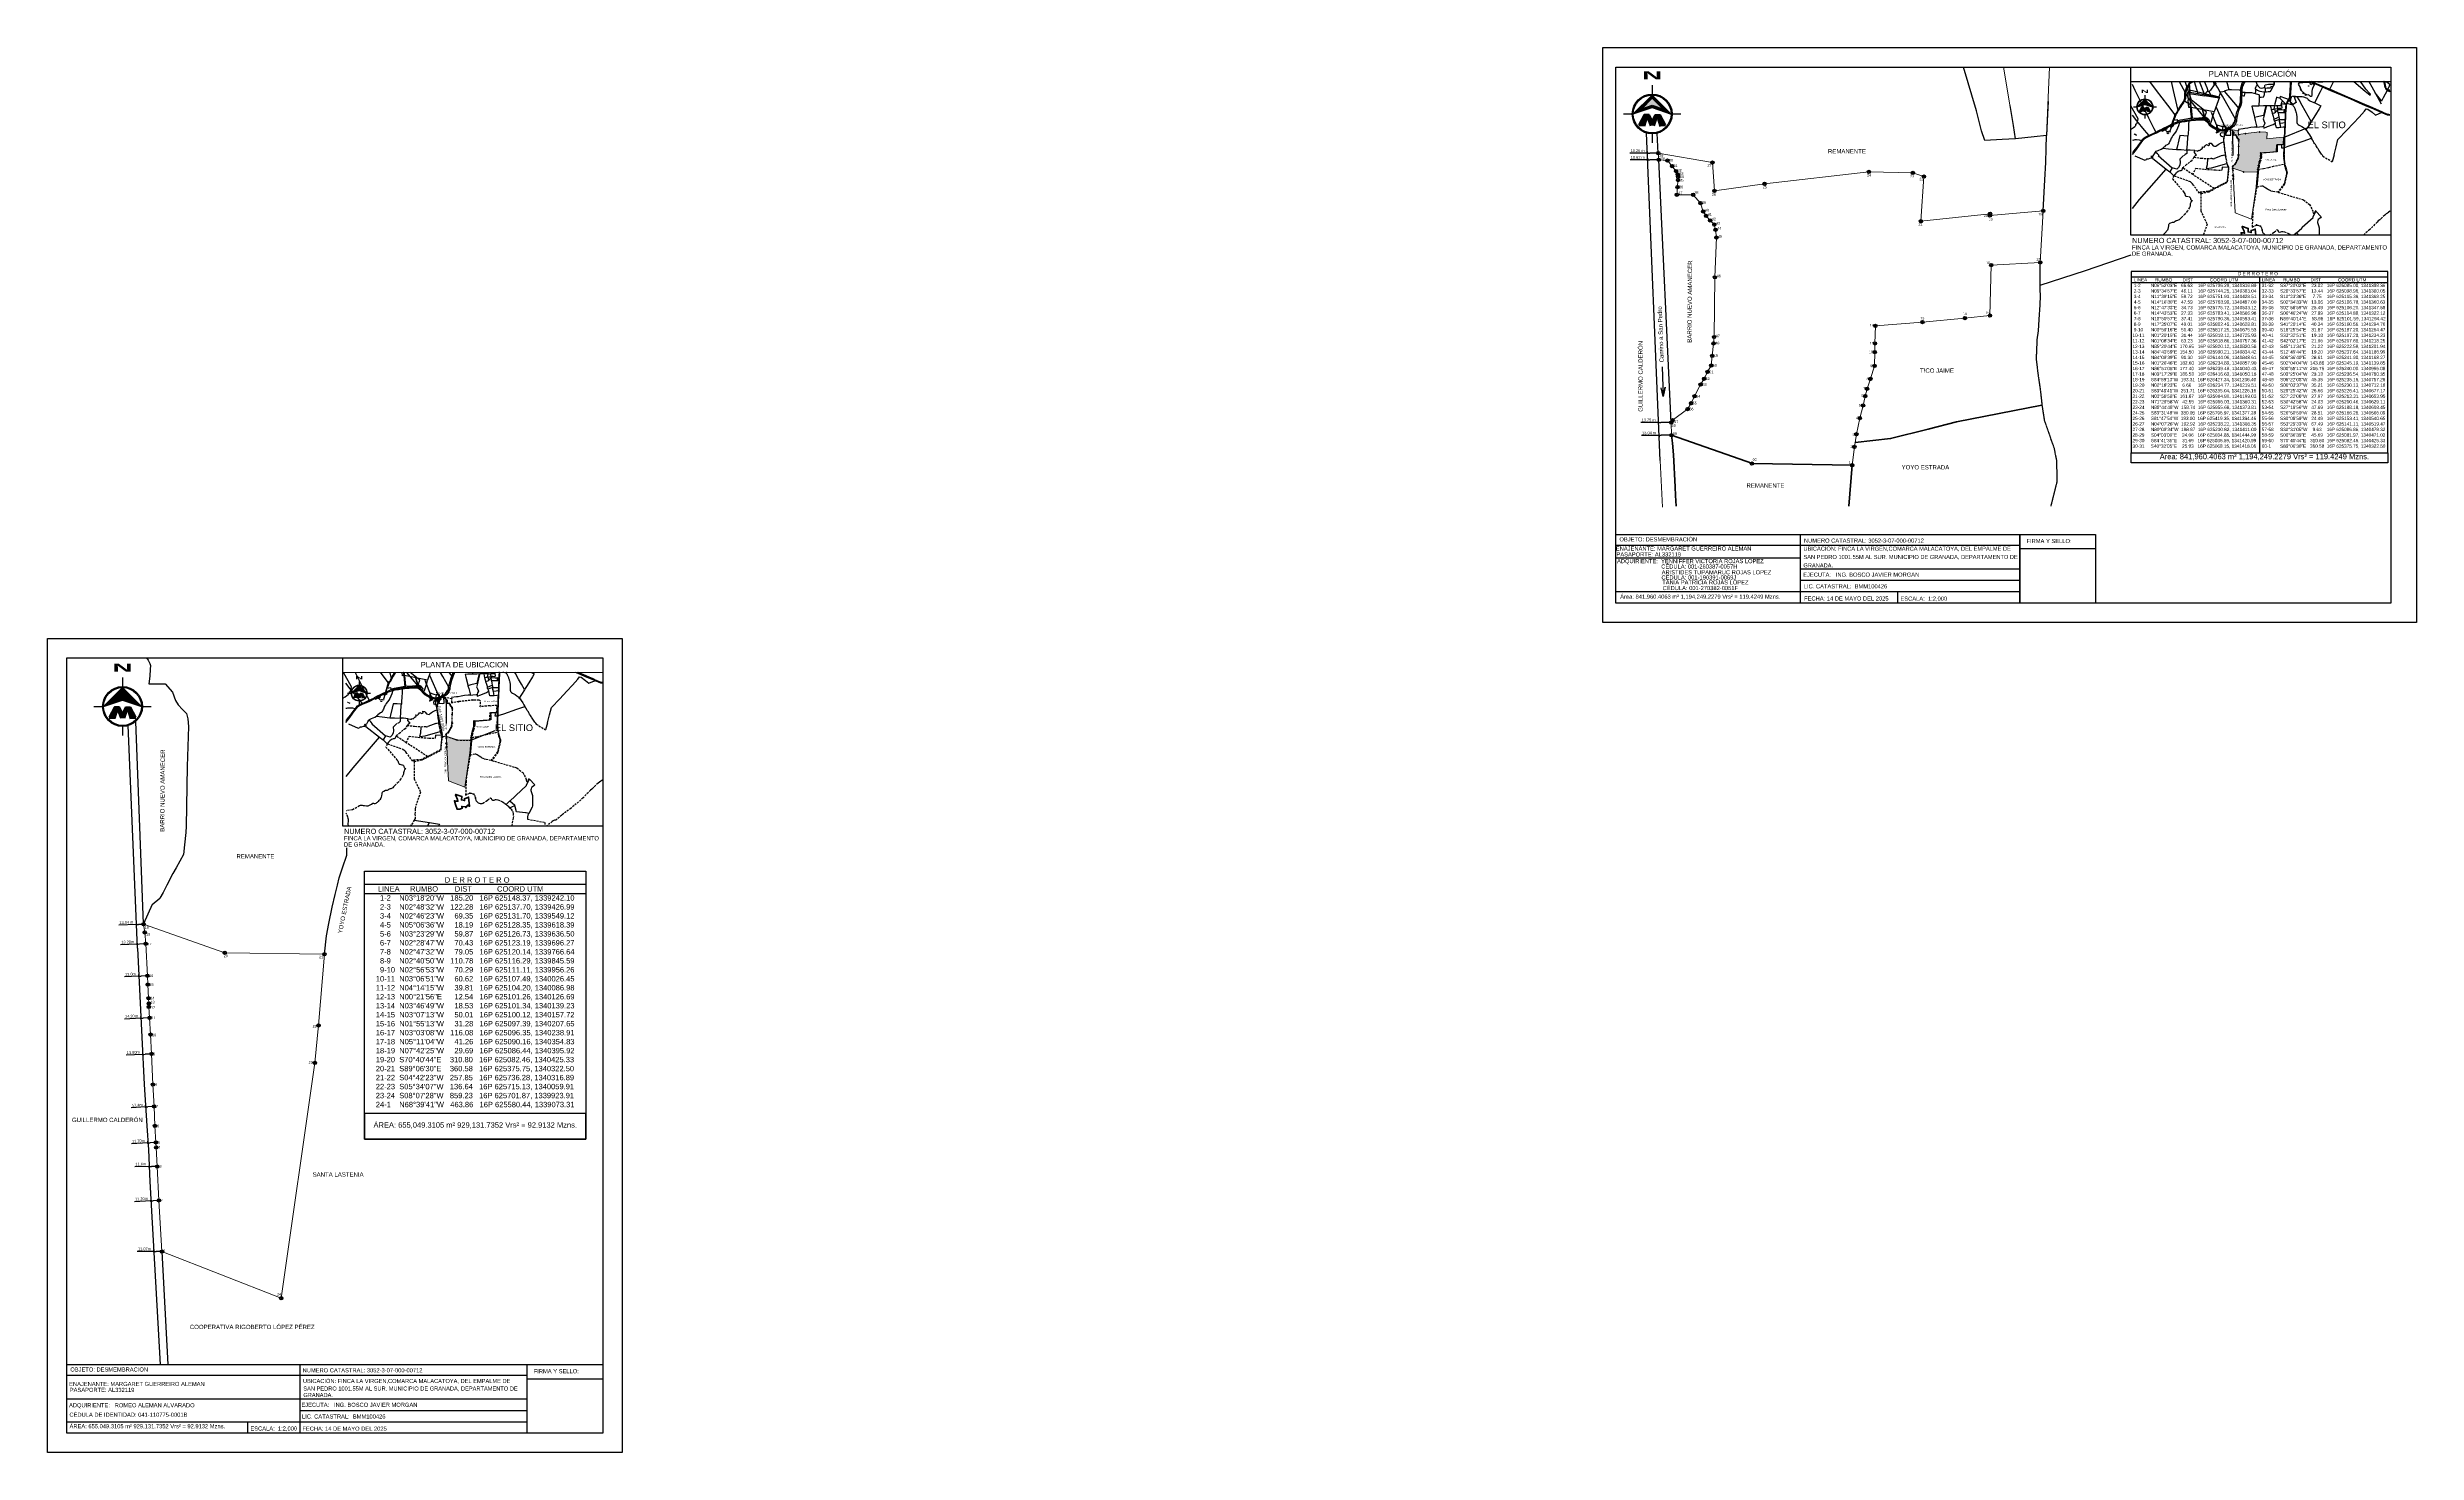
# Paper-space layout 'Layout2' of a CAD drawing. Header units: metres. Extents: x 1371 to 5656, y -2159 to 381.
# The model-space entities are those that its viewports show. They can reach past a viewport. Long polylines and large blocks are cut down to what shows.
import ezdxf
from ezdxf.enums import TextEntityAlignment as Align

# ---------------------------------------------------------------- set-up
doc = ezdxf.new("R2010")
doc.units = ezdxf.units.M
doc.header["$PDMODE"] = 32
doc.header["$PDSIZE"] = 0.5
doc.linetypes.add('HIDDEN', pattern=[0.375, 0.25, -0.125])
for name, color, linetype in [('-1', 7, 'Continuous'), ('-2', 1, 'Continuous'), ('-3', 7, 'Continuous'), ('2', 1, 'Continuous'), ('20', 7, 'Continuous'), ('CAJETIN', 5, 'Continuous'), ('CIRCULO PI', 2, 'Continuous'), ('CVL_CUADCON_LIN', 8, 'Continuous'), ('CVL_CUADCON_TIT', 1, 'Continuous'), ('NORTE', 1, 'Continuous'), ('TEXTO 2', 7, 'Continuous'), ('TEXTOS', 2, 'Continuous')]:
    doc.layers.add(name, color=color, linetype=linetype)
for name, color, linetype, lineweight in [('1ER CEDULA', 7, 'Continuous', 0), ('Point', 5, 'Continuous', 100), ('Point_Name', 1, 'Continuous', 100)]:
    doc.layers.add(name, color=color, linetype=linetype, lineweight=lineweight)
doc.styles.add('MONOTXT4', font='monotxt4.shx')
doc.styles.add('PI', font='arial.ttf', dxfattribs={"height": 0.4})
doc.styles.add('ROMANS', font='ROMANS', dxfattribs={"height": 0.2})
doc.styles.get("Standard").update_dxf_attribs({"font": 'arial.ttf'})
doc.dimstyles.new('COTAS DE RETIRO', dxfattribs={"dimtxt": 5, "dimasz": 4, "dimexe": 3, "dimexo": 2, "dimgap": 2, "dimtad": 1, "dimzin": 0, "dimdsep": 46, "dimtxsty": 'Standard', "dimblk": 'DOT', "dimcen": 0.09, "dimclrd": 1, "dimclre": 2, "dimclrt": 7, "dimadec": 0, "dimazin": 0, "dimtfac": 1, "dimtofl": 0, "dimtmove": 0, "dimatfit": 3, "dimfxl": 1, "dimtolj": 1, "dimtzin": 0, "dimarcsym": 0})
doc.dimstyles.new('ISO-25', dxfattribs={"dimtxt": 2.5, "dimasz": 2.5, "dimexe": 1.25, "dimexo": 0.625, "dimtad": 1, "dimtxsty": 'Standard', "dimcen": 2.5, "dimadec": 0, "dimazin": 0, "dimtfac": 1, "dimtmove": 0, "dimatfit": 3, "dimfxl": 1, "dimarcsym": 0})
doc.dimstyles.new('STANDARD$0', dxfattribs={"dimtxt": 0.6, "dimasz": 0.5, "dimexe": 0.125, "dimexo": 0.000625, "dimgap": 0.0625, "dimtad": 0, "dimzin": 1, "dimdsep": 46, "dimtxsty": 'ROMANS', "dimblk1": 'ARCHTICK', "dimblk2": 'ARCHTICK', "dimsah": 1, "dimcen": 2.5, "dimclrd": 1, "dimclre": 1, "dimclrt": 30, "dimaunit": 1, "dimadec": 0, "dimazin": 0, "dimtfac": 1, "dimtofl": 0, "dimtmove": 1, "dimatfit": 3, "dimldrblk": 'ARCHTICK', "dimfxl": 1, "dimtolj": 1, "dimtzin": 1, "dimarcsym": 0})

# ---------------------------------------------------------------- blocks, each defined once
blk = doc.blocks.new('_Dot')
at = {"color": 0, "linetype": 'ByBlock', "lineweight": -2}
blk.add_line((-0.5, 0), (-1, 0), dxfattribs=at)
at = {"color": 0, "linetype": 'ByBlock', "const_width": 0.5}
blk.add_lwpolyline([(-0.25, 0, 1), (0.25, 0, 1)], format="xyb", close=True, dxfattribs=at)
blk = doc.blocks.new('*D54')
at = {"layer": 'CIRCULO PI', "color": 1, "lineweight": -2, "transparency": 16777216}
for p, q in [((4286.2, -320.5), (4254.1, -320.9)), ((4304.5, -320.3), (4290.2, -320.4))]:
    blk.add_line(p, q, dxfattribs=at)
at = {"layer": 'CIRCULO PI', "color": 2, "lineweight": -2, "transparency": 16777216}
for p, q in [((4286.2, -322.5), (4286.2, -323.5)), ((4308.5, -322.2), (4308.5, -323.2))]:
    blk.add_line(p, q, dxfattribs=at)
at = {"layer": 'Defpoints', "color": 0, "transparency": 16777216}
for p in [(4286.2, -320.5), (4286.2, -320.5), (4308.5, -320.2, 1)]:
    blk.add_point(p, dxfattribs=at)
at = {"layer": 'CIRCULO PI', "color": 1, "lineweight": -2, "transparency": 16777216, "xscale": 4, "yscale": 4, "zscale": 4}
for p, rotation in [((4286.2, -320.5), 180.6528261510909), ((4308.5, -320.2), 0.652826151090853)]:
    blk.add_blockref('_Dot', p, dxfattribs=dict(at, rotation=rotation))
at = {"layer": 'CIRCULO PI', "color": 7, "transparency": 16777216, "insert": (4268.1, -316.1), "char_height": 5, "attachment_point": 5, "rotation": 0.6528}
blk.add_mtext('\\A1;13.04 m', dxfattribs=at)
blk = doc.blocks.new('*D55')
at = {"layer": 'CIRCULO PI', "color": 1, "lineweight": -2, "transparency": 16777216}
for p, q in [((4285.2, -297.3), (4253.2, -297.3)), ((4304.2, -297.4), (4289.2, -297.3))]:
    blk.add_line(p, q, dxfattribs=at)
at = {"layer": 'CIRCULO PI', "color": 2, "lineweight": -2, "transparency": 16777216}
for p, q in [((4285.2, -295.3), (4285.2, -294.3)), ((4308.3, -295.4), (4308.3, -294.4))]:
    blk.add_line(p, q, dxfattribs=at)
at = {"layer": 'Defpoints', "color": 0, "transparency": 16777216}
for p in [(4285.2, -297.3), (4285.2, -297.3), (4308.2, -297.4, 1)]:
    blk.add_point(p, dxfattribs=at)
at = {"layer": 'CIRCULO PI', "color": 1, "lineweight": -2, "transparency": 16777216, "xscale": 4, "yscale": 4, "zscale": 4}
for p, rotation in [((4285.2, -297.3), 179.881536096308), ((4308.2, -297.4), 359.881536096308)]:
    blk.add_blockref('_Dot', p, dxfattribs=dict(at, rotation=rotation))
at = {"layer": 'CIRCULO PI', "color": 7, "transparency": 16777216, "insert": (4267.2, -292.7), "char_height": 5, "attachment_point": 5, "rotation": 359.8815}
blk.add_mtext('\\A1;13.75 m', dxfattribs=at)
blk = doc.blocks.new('*D56')
at = {"layer": 'CIRCULO PI', "color": 1, "lineweight": -2, "transparency": 16777216}
for p, q in [((4265.7, 177.6), (4233.6, 177.5)), ((4281.6, 177.6), (4269.7, 177.6))]:
    blk.add_line(p, q, dxfattribs=at)
at = {"layer": 'CIRCULO PI', "color": 2, "lineweight": -2, "transparency": 16777216}
for p, q in [((4265.7, 179.6), (4265.7, 180.6)), ((4285.6, 179.6), (4285.6, 180.6))]:
    blk.add_line(p, q, dxfattribs=at)
at = {"layer": 'Defpoints', "color": 0, "transparency": 16777216}
for p in [(4265.7, 177.6), (4265.7, 177.6), (4285.6, 177.6, 1)]:
    blk.add_point(p, dxfattribs=at)
at = {"layer": 'CIRCULO PI', "color": 1, "lineweight": -2, "transparency": 16777216, "xscale": 4, "yscale": 4, "zscale": 4}
for p, rotation in [((4265.7, 177.6), 180.1537792532841), ((4285.6, 177.6), 0.1537792532841831)]:
    blk.add_blockref('_Dot', p, dxfattribs=dict(at, rotation=rotation))
at = {"layer": 'CIRCULO PI', "color": 7, "transparency": 16777216, "insert": (4247.6, 182.1), "char_height": 5, "attachment_point": 5, "rotation": 0.1538}
blk.add_mtext('\\A1;10.62 m', dxfattribs=at)
blk = doc.blocks.new('*D57')
at = {"layer": 'CIRCULO PI', "color": 1, "lineweight": -2, "transparency": 16777216}
for p, q in [((4265.2, 189.6), (4233.1, 189.6)), ((4280.7, 189.6), (4269.2, 189.6))]:
    blk.add_line(p, q, dxfattribs=at)
at = {"layer": 'CIRCULO PI', "color": 2, "lineweight": -2, "transparency": 16777216}
for p, q in [((4265.2, 191.6), (4265.2, 192.6)), ((4284.7, 191.6), (4284.7, 192.6))]:
    blk.add_line(p, q, dxfattribs=at)
at = {"layer": 'Defpoints', "color": 0, "transparency": 16777216}
for p in [(4265.2, 189.6), (4265.2, 189.6), (4284.7, 189.6, 1)]:
    blk.add_point(p, dxfattribs=at)
at = {"layer": 'CIRCULO PI', "color": 1, "lineweight": -2, "transparency": 16777216, "xscale": 4, "yscale": 4, "zscale": 4, "rotation": 180}
blk.add_blockref('_Dot', (4265.2, 189.6), dxfattribs=at)
at = {"layer": 'CIRCULO PI', "color": 1, "lineweight": -2, "transparency": 16777216, "xscale": 4, "yscale": 4, "zscale": 4}
blk.add_blockref('_Dot', (4284.7, 189.6), dxfattribs=at)
at = {"layer": 'CIRCULO PI', "color": 7, "transparency": 16777216, "insert": (4247.2, 194.2), "char_height": 5, "attachment_point": 5}
blk.add_mtext('\\A1;10.26 m', dxfattribs=at)
blk = doc.blocks.new('*D59')
at = {"layer": 'CIRCULO PI', "color": 1, "lineweight": -2, "transparency": 16777216}
for p, q in [((1563.5, -1795.9), (1533.4, -1795.7)), ((1574, -1795.9), (1567.5, -1795.9))]:
    blk.add_line(p, q, dxfattribs=at)
at = {"layer": 'CIRCULO PI', "color": 2, "lineweight": -2, "transparency": 16777216}
for p, q in [((1563.5, -1793.9), (1563.5, -1792.9)), ((1578, -1794), (1578, -1793))]:
    blk.add_line(p, q, dxfattribs=at)
at = {"layer": 'Defpoints', "color": 0, "transparency": 16777216}
for p in [(1563.5, -1795.9, 0.1), (1563.5, -1795.9), (1578, -1796, -1)]:
    blk.add_point(p, dxfattribs=at)
at = {"layer": 'CIRCULO PI', "color": 1, "lineweight": -2, "transparency": 16777216, "xscale": 4, "yscale": 4, "zscale": 4}
for p, rotation in [((1563.5, -1795.9), 179.6589104809279), ((1578, -1796), 359.6589104809279)]:
    blk.add_blockref('_Dot', p, dxfattribs=dict(at, rotation=rotation))
at = {"layer": 'CIRCULO PI', "color": 7, "transparency": 16777216, "insert": (1546.4, -1791.2), "char_height": 5, "attachment_point": 5, "rotation": 359.6589}
blk.add_mtext('\\A1;11.07m', dxfattribs=at)
blk = doc.blocks.new('*D60')
at = {"layer": 'CIRCULO PI', "color": 1, "lineweight": -2, "transparency": 16777216}
for p, q in [((1558.3, -1704.3), (1528.3, -1706)), ((1568.6, -1703.7), (1562.3, -1704.1))]:
    blk.add_line(p, q, dxfattribs=at)
at = {"layer": 'CIRCULO PI', "color": 2, "lineweight": -2, "transparency": 16777216}
for p, q in [((1558.4, -1706.3), (1558.5, -1707.3)), ((1572.7, -1705.5), (1572.8, -1706.5))]:
    blk.add_line(p, q, dxfattribs=at)
at = {"layer": 'Defpoints', "color": 0, "transparency": 16777216}
for p in [(1558.3, -1704.3, 0.1), (1558.3, -1704.3), (1572.6, -1703.5, -1)]:
    blk.add_point(p, dxfattribs=at)
at = {"layer": 'CIRCULO PI', "color": 1, "lineweight": -2, "transparency": 16777216, "xscale": 4, "yscale": 4, "zscale": 4}
for p, rotation in [((1558.3, -1704.3), 183.2243697172667), ((1572.6, -1703.5), 3.22436971726674)]:
    blk.add_blockref('_Dot', p, dxfattribs=dict(at, rotation=rotation))
at = {"layer": 'CIRCULO PI', "color": 7, "transparency": 16777216, "insert": (1541, -1700.7), "char_height": 5, "attachment_point": 5, "rotation": 3.2244}
blk.add_mtext('\\A1;11.20m', dxfattribs=at)
blk = doc.blocks.new('*D61')
at = {"layer": 'CIRCULO PI', "color": 1, "lineweight": -2, "transparency": 16777216}
for p, q in [((1555, -1642.5), (1528.8, -1642.6)), ((1565.6, -1642.5), (1559, -1642.5))]:
    blk.add_line(p, q, dxfattribs=at)
at = {"layer": 'CIRCULO PI', "color": 2, "lineweight": -2, "transparency": 16777216}
for p, q in [((1555, -1644.5), (1555, -1645.5)), ((1569.6, -1644.4), (1569.6, -1645.4))]:
    blk.add_line(p, q, dxfattribs=at)
at = {"layer": 'Defpoints', "color": 0, "transparency": 16777216}
for p in [(1555, -1642.5, 0.1), (1555, -1642.5), (1569.6, -1642.4, 0.1)]:
    blk.add_point(p, dxfattribs=at)
at = {"layer": 'CIRCULO PI', "color": 1, "lineweight": -2, "transparency": 16777216, "xscale": 4, "yscale": 4, "zscale": 4}
for p, rotation in [((1555, -1642.5), 180.1768844887972), ((1569.6, -1642.4), 0.1768844887971976)]:
    blk.add_blockref('_Dot', p, dxfattribs=dict(at, rotation=rotation))
at = {"layer": 'CIRCULO PI', "color": 7, "transparency": 16777216, "insert": (1539.9, -1638), "char_height": 5, "attachment_point": 5, "rotation": 0.1769}
blk.add_mtext('\\A1;11.6m', dxfattribs=at)
blk = doc.blocks.new('*D62')
at = {"layer": 'CIRCULO PI', "color": 1, "lineweight": -2, "transparency": 16777216}
for p, q in [((1552.8, -1599.6), (1522.8, -1601.5)), ((1563.1, -1599), (1556.8, -1599.4))]:
    blk.add_line(p, q, dxfattribs=at)
at = {"layer": 'CIRCULO PI', "color": 2, "lineweight": -2, "transparency": 16777216}
for p, q in [((1552.7, -1597.6), (1552.6, -1596.7)), ((1567, -1596.8), (1567, -1595.8))]:
    blk.add_line(p, q, dxfattribs=at)
at = {"layer": 'Defpoints', "color": 0, "transparency": 16777216}
for p in [(1552.8, -1599.6, 0.1), (1552.8, -1599.6), (1567.1, -1598.8, -1)]:
    blk.add_point(p, dxfattribs=at)
at = {"layer": 'CIRCULO PI', "color": 1, "lineweight": -2, "transparency": 16777216, "xscale": 4, "yscale": 4, "zscale": 4}
for p, rotation in [((1552.8, -1599.6), 183.551711444119), ((1567.1, -1598.8), 3.551711444118899)]:
    blk.add_blockref('_Dot', p, dxfattribs=dict(at, rotation=rotation))
at = {"layer": 'CIRCULO PI', "color": 7, "transparency": 16777216, "insert": (1535.5, -1596.2), "char_height": 5, "attachment_point": 5, "rotation": 3.5517}
blk.add_mtext('\\A1;11.70m', dxfattribs=at)
blk = doc.blocks.new('*D63')
at = {"layer": 'CIRCULO PI', "color": 1, "lineweight": -2, "transparency": 16777216}
for p, q in [((1548.8, -1534.6), (1522.6, -1536.3)), ((1559.9, -1533.9), (1552.8, -1534.4))]:
    blk.add_line(p, q, dxfattribs=at)
at = {"layer": 'CIRCULO PI', "color": 2, "lineweight": -2, "transparency": 16777216}
for p, q in [((1548.6, -1532.6), (1548.6, -1531.6)), ((1563.7, -1531.7), (1563.7, -1530.7))]:
    blk.add_line(p, q, dxfattribs=at)
at = {"layer": 'Defpoints', "color": 0, "transparency": 16777216}
for p in [(1548.8, -1534.6, 0.1), (1548.8, -1534.6), (1563.8, -1533.7, 0.1)]:
    blk.add_point(p, dxfattribs=at)
at = {"layer": 'CIRCULO PI', "color": 1, "lineweight": -2, "transparency": 16777216, "xscale": 4, "yscale": 4, "zscale": 4}
for p, rotation in [((1548.8, -1534.6), 183.563352770481), ((1563.8, -1533.7), 3.563352770481067)]:
    blk.add_blockref('_Dot', p, dxfattribs=dict(at, rotation=rotation))
at = {"layer": 'CIRCULO PI', "color": 7, "transparency": 16777216, "insert": (1533.4, -1531.1), "char_height": 5, "attachment_point": 5, "rotation": 3.5634}
blk.add_mtext('\\A1;11.4m', dxfattribs=at)
blk = doc.blocks.new('*D64')
at = {"layer": 'CIRCULO PI', "color": 1, "lineweight": -2, "transparency": 16777216}
for p, q in [((1543.5, -1439.7), (1513.4, -1441.2)), ((1555.3, -1439.1), (1547.5, -1439.5))]:
    blk.add_line(p, q, dxfattribs=at)
at = {"layer": 'CIRCULO PI', "color": 2, "lineweight": -2, "transparency": 16777216}
for p, q in [((1543.4, -1437.7), (1543.3, -1436.7)), ((1559.2, -1436.9), (1559.2, -1435.9))]:
    blk.add_line(p, q, dxfattribs=at)
at = {"layer": 'Defpoints', "color": 0, "transparency": 16777216}
for p in [(1543.5, -1439.7, 0.1), (1543.5, -1439.7), (1559.3, -1438.9, 0.1)]:
    blk.add_point(p, dxfattribs=at)
at = {"layer": 'CIRCULO PI', "color": 1, "lineweight": -2, "transparency": 16777216, "xscale": 4, "yscale": 4, "zscale": 4}
for p, rotation in [((1543.5, -1439.7), 182.9129958691735), ((1559.3, -1438.9), 2.912995869173498)]:
    blk.add_blockref('_Dot', p, dxfattribs=dict(at, rotation=rotation))
at = {"layer": 'CIRCULO PI', "color": 7, "transparency": 16777216, "insert": (1526.2, -1436), "char_height": 5, "attachment_point": 5, "rotation": 2.913}
blk.add_mtext('\\A1;13.80m', dxfattribs=at)
blk = doc.blocks.new('*D65')
at = {"layer": 'CIRCULO PI', "color": 2, "lineweight": -2, "transparency": 16777216}
for p, q in [((1540.1, -1372.3), (1540, -1371.3)), ((1555.8, -1371.5), (1555.7, -1370.5))]:
    blk.add_line(p, q, dxfattribs=at)
at = {"layer": 'CIRCULO PI', "color": 1, "lineweight": -2, "transparency": 16777216}
for p, q in [((1540.2, -1374.3), (1510.1, -1375.8)), ((1551.9, -1373.7), (1544.1, -1374.1))]:
    blk.add_line(p, q, dxfattribs=at)
at = {"layer": 'Defpoints', "color": 0, "transparency": 16777216}
for p in [(1540.2, -1374.3, 0.1), (1540.2, -1374.3), (1555.9, -1373.5, 0.1)]:
    blk.add_point(p, dxfattribs=at)
at = {"layer": 'CIRCULO PI', "color": 1, "lineweight": -2, "transparency": 16777216, "xscale": 4, "yscale": 4, "zscale": 4}
for p, rotation in [((1540.2, -1374.3), 182.8990603147893), ((1555.9, -1373.5), 2.89906031478929)]:
    blk.add_blockref('_Dot', p, dxfattribs=dict(at, rotation=rotation))
at = {"layer": 'CIRCULO PI', "color": 7, "transparency": 16777216, "insert": (1522.9, -1370.6), "char_height": 5, "attachment_point": 5, "rotation": 2.8991}
blk.add_mtext('\\A1;14.20m', dxfattribs=at)
blk = doc.blocks.new('*D66')
at = {"layer": 'CIRCULO PI', "color": 1, "lineweight": -2, "transparency": 16777216}
for p, q in [((1536.3, -1298.3), (1510.1, -1299.7)), ((1548, -1297.8), (1540.3, -1298.1))]:
    blk.add_line(p, q, dxfattribs=at)
at = {"layer": 'CIRCULO PI', "color": 2, "lineweight": -2, "transparency": 16777216}
for p, q in [((1536.2, -1296.3), (1536.2, -1295.3)), ((1551.8, -1295.6), (1551.8, -1294.6))]:
    blk.add_line(p, q, dxfattribs=at)
at = {"layer": 'Defpoints', "color": 0, "transparency": 16777216}
for p in [(1536.3, -1298.3, 0.1), (1536.3, -1298.3), (1551.9, -1297.6, -1)]:
    blk.add_point(p, dxfattribs=at)
at = {"layer": 'CIRCULO PI', "color": 1, "lineweight": -2, "transparency": 16777216, "xscale": 4, "yscale": 4, "zscale": 4}
for p, rotation in [((1536.3, -1298.3), 182.8990603145268), ((1551.9, -1297.6), 2.89906031452678)]:
    blk.add_blockref('_Dot', p, dxfattribs=dict(at, rotation=rotation))
at = {"layer": 'CIRCULO PI', "color": 7, "transparency": 16777216, "insert": (1521, -1294.6), "char_height": 5, "attachment_point": 5, "rotation": 2.8991}
blk.add_mtext('\\A1;13.0m', dxfattribs=at)
blk = doc.blocks.new('*D67')
at = {"layer": 'CIRCULO PI', "color": 1, "lineweight": -2, "transparency": 16777216}
for p, q in [((1532, -1204.9), (1500, -1206.2)), ((1541, -1204.5), (1536, -1204.7))]:
    blk.add_line(p, q, dxfattribs=at)
at = {"layer": 'CIRCULO PI', "color": 2, "lineweight": -2, "transparency": 16777216}
for p, q in [((1531.9, -1202.9), (1531.9, -1201.9)), ((1544.9, -1202.3), (1544.9, -1201.3))]:
    blk.add_line(p, q, dxfattribs=at)
at = {"layer": 'Defpoints', "color": 0, "transparency": 16777216}
for p in [(1532, -1204.9, 0.1), (1532, -1204.9), (1545, -1204.3, -1)]:
    blk.add_point(p, dxfattribs=at)
at = {"layer": 'CIRCULO PI', "color": 1, "lineweight": -2, "transparency": 16777216, "xscale": 4, "yscale": 4, "zscale": 4}
for p, rotation in [((1532, -1204.9), 182.3580765002456), ((1545, -1204.3), 2.358076500245598)]:
    blk.add_blockref('_Dot', p, dxfattribs=dict(at, rotation=rotation))
at = {"layer": 'CIRCULO PI', "color": 7, "transparency": 16777216, "insert": (1513.8, -1201.1), "char_height": 5, "attachment_point": 5, "rotation": 2.3581}
blk.add_mtext('\\A1;13.04 m', dxfattribs=at)
blk = doc.blocks.new('*D68')
at = {"layer": 'CIRCULO PI', "color": 1, "lineweight": -2, "transparency": 16777216}
for p, q in [((1533.4, -1240.2), (1503.4, -1241.5)), ((1544.9, -1239.8), (1537.4, -1240.1))]:
    blk.add_line(p, q, dxfattribs=at)
at = {"layer": 'CIRCULO PI', "color": 2, "lineweight": -2, "transparency": 16777216}
for p, q in [((1533.5, -1242.2), (1533.6, -1243.2)), ((1548.9, -1241.6), (1549, -1242.6))]:
    blk.add_line(p, q, dxfattribs=at)
at = {"layer": 'Defpoints', "color": 0, "transparency": 16777216}
for p in [(1533.4, -1240.2, 0.1), (1533.4, -1240.2), (1548.9, -1239.6, -1)]:
    blk.add_point(p, dxfattribs=at)
at = {"layer": 'CIRCULO PI', "color": 1, "lineweight": -2, "transparency": 16777216, "xscale": 4, "yscale": 4, "zscale": 4}
for p, rotation in [((1533.4, -1240.2), 182.3580764997343), ((1548.9, -1239.6), 2.358076499734247)]:
    blk.add_blockref('_Dot', p, dxfattribs=dict(at, rotation=rotation))
at = {"layer": 'CIRCULO PI', "color": 7, "transparency": 16777216, "insert": (1516.2, -1236.4), "char_height": 5, "attachment_point": 5, "rotation": 2.3581}
blk.add_mtext('\\A1;13.20m', dxfattribs=at)
blk = doc.blocks.new('*D78')
at = {"layer": 'CIRCULO PI', "color": 2, "lineweight": -2, "transparency": 16777216}
for p, q in [((2078.8, -799.3), (2069.4, -801.2)), ((2092, -864.2), (2082.7, -866.1))]:
    blk.add_line(p, q, dxfattribs=at)
at = {"layer": 'CIRCULO PI', "color": 1, "lineweight": -2, "transparency": 16777216}
blk.add_line((2073.2, -804.5), (2084.9, -861.6), dxfattribs=at)
at = {"layer": 'Defpoints', "color": 0, "transparency": 16777216}
for p in [(2080.7, -798.9), (2085.7, -865.5), (2094, -863.8)]:
    blk.add_point(p, dxfattribs=at)
at = {"layer": 'CIRCULO PI', "color": 1, "lineweight": -2, "transparency": 16777216, "xscale": 4, "yscale": 4, "zscale": 4}
for p, rotation in [((2072.4, -800.6), 101.5545996426439), ((2085.7, -865.5), 281.5545996426439)]:
    blk.add_blockref('_Dot', p, dxfattribs=dict(at, rotation=rotation))
at = {"layer": 'CIRCULO PI', "color": 7, "transparency": 16777216, "insert": (2083.5, -832.1), "char_height": 5, "attachment_point": 5, "rotation": 281.5546}
blk.add_mtext('\\A1;Ref: 1001.55m', dxfattribs=at)
blk = doc.blocks.new('_ARCHTICK')
at = {"color": 0, "linetype": 'ByBlock', "const_width": 0.15}
blk.add_lwpolyline([(-0.5, -0.5), (0.5, 0.5)], dxfattribs=at)
blk = doc.blocks.new('*D45')
at = {"layer": 'CVL_CUADCON_TIT', "color": 1, "lineweight": -2, "ltscale": 0.5, "transparency": 16777216}
for p, q in [((628463, 1322182), (628404, 1322176)), ((628404, 1322176), (628423, 1321978)), ((628442, 1321778), (628423, 1321976)), ((628502, 1321784), (628442, 1321778))]:
    blk.add_line(p, q, dxfattribs=at)
at = {"layer": 'Defpoints', "color": 0, "ltscale": 0.5, "transparency": 16777216}
for p in [(628463, 1322182), (628442, 1321778), (628502, 1321784)]:
    blk.add_point(p, dxfattribs=at)
at = {"layer": 'CVL_CUADCON_TIT', "color": 1, "lineweight": -2, "ltscale": 0.5, "transparency": 16777216, "xscale": 0.5, "yscale": 0.5, "zscale": 0.5}
for p, rotation in [((628404, 1322176), 95.55085278129665), ((628442, 1321778), 275.5508527812966)]:
    blk.add_blockref('_ARCHTICK', p, dxfattribs=dict(at, rotation=rotation))
at = {"layer": 'CVL_CUADCON_TIT', "color": 30, "ltscale": 0.5, "transparency": 16777216, "insert": (628423, 1321977), "char_height": 0.2, "attachment_point": 5, "rotation": 275.55085, "style": 'ROMANS'}
blk.add_mtext('\\A1;400.09m.', dxfattribs=at)
blk = doc.blocks.new('*D46')
at = {"layer": 'CVL_CUADCON_TIT', "color": 1, "lineweight": -2, "ltscale": 0.5, "transparency": 16777216}
for p, q in [((628463, 1322182), (628458, 1322154)), ((628458, 1322154), (628850, 1322089)), ((629243, 1322024), (628851, 1322089)), ((629247, 1322052), (629243, 1322024))]:
    blk.add_line(p, q, dxfattribs=at)
at = {"layer": 'Defpoints', "color": 0, "ltscale": 0.5, "transparency": 16777216}
for p in [(628463, 1322182), (629243, 1322024), (629247, 1322052)]:
    blk.add_point(p, dxfattribs=at)
at = {"layer": 'CVL_CUADCON_TIT', "color": 1, "lineweight": -2, "ltscale": 0.5, "transparency": 16777216, "xscale": 0.5, "yscale": 0.5, "zscale": 0.5}
for p, rotation in [((628458, 1322154), 170.6214751906938), ((629243, 1322024), 350.6214751906938)]:
    blk.add_blockref('_ARCHTICK', p, dxfattribs=dict(at, rotation=rotation))
at = {"layer": 'CVL_CUADCON_TIT', "color": 30, "ltscale": 0.5, "transparency": 16777216, "insert": (628851, 1322089), "char_height": 0.2, "attachment_point": 5, "rotation": 350.62148, "style": 'ROMANS'}
blk.add_mtext('\\A1;794.88m.', dxfattribs=at)
blk = doc.blocks.new('*D53')
at = {"layer": 'CVL_CUADCON_TIT', "color": 1, "lineweight": -2, "ltscale": 0.5, "transparency": 16777216}
for p, q in [((629001, 1322733), (629052, 1322749)), ((629052, 1322749), (629104, 1322572)), ((629158, 1322395), (629105, 1322571)), ((629107, 1322379), (629158, 1322395))]:
    blk.add_line(p, q, dxfattribs=at)
at = {"layer": 'Defpoints', "color": 0, "ltscale": 0.5, "transparency": 16777216}
for p in [(629001, 1322733), (629107, 1322379), (629158, 1322395)]:
    blk.add_point(p, dxfattribs=at)
at = {"layer": 'CVL_CUADCON_TIT', "color": 1, "lineweight": -2, "ltscale": 0.5, "transparency": 16777216, "xscale": 0.5, "yscale": 0.5, "zscale": 0.5}
for p, rotation in [((629052, 1322749), 106.7085637605248), ((629158, 1322395), 286.7085637605248)]:
    blk.add_blockref('_ARCHTICK', p, dxfattribs=dict(at, rotation=rotation))
at = {"layer": 'CVL_CUADCON_TIT', "color": 30, "ltscale": 0.5, "transparency": 16777216, "insert": (629105, 1322572), "char_height": 0.2, "attachment_point": 5, "rotation": 286.70856, "style": 'ROMANS'}
blk.add_mtext('\\A1;369.53m.', dxfattribs=at)
blk = doc.blocks.new('*D69')
at = {"layer": 'CVL_CUADCON_TIT', "color": 1, "lineweight": -2, "ltscale": 0.5, "transparency": 16777216}
for p, q in [((639707, 1321539), (639647, 1321533)), ((639647, 1321533), (639666, 1321335)), ((639686, 1321135), (639667, 1321334)), ((639745, 1321141), (639686, 1321135))]:
    blk.add_line(p, q, dxfattribs=at)
at = {"layer": 'Defpoints', "color": 0, "ltscale": 0.5, "transparency": 16777216}
for p in [(639707, 1321539), (639686, 1321135), (639745, 1321141)]:
    blk.add_point(p, dxfattribs=at)
at = {"layer": 'CVL_CUADCON_TIT', "color": 1, "lineweight": -2, "ltscale": 0.5, "transparency": 16777216, "xscale": 0.5, "yscale": 0.5, "zscale": 0.5}
for p, rotation in [((639647, 1321533), 95.55085278129665), ((639686, 1321135), 275.5508527812966)]:
    blk.add_blockref('_ARCHTICK', p, dxfattribs=dict(at, rotation=rotation))
at = {"layer": 'CVL_CUADCON_TIT', "color": 30, "ltscale": 0.5, "transparency": 16777216, "insert": (639667, 1321334), "char_height": 0.2, "attachment_point": 5, "rotation": 275.55085, "style": 'ROMANS'}
blk.add_mtext('\\A1;400.09m.', dxfattribs=at)

msp = doc.modelspace()

# ---------------------------------------------------------------- hatches: boundary and pattern name
at = {"layer": 'CIRCULO PI', "true_color": 0x000000}
h = msp.add_hatch(color=18, dxfattribs=at)
h.dxf.hatch_style = 1
h.paths.add_polyline_path([(630753.08582, 1320797.78204), (630930.22032, 1320807.52607), (630940.93113, 1320993.75171), (630748.36335, 1320976.86042), (630748.63167, 1320983.51407), (630498.39116, 1320956.3799), (630509.62033, 1321117.65895), (630469.2686, 1321131.16096), (630310.56377, 1321134.63333), (629932.93744, 1321091.80857), (629751.81399, 1321065.702), (629744.41242, 1321168.35206), (629548.47313, 1321202.3401), (629550.18588, 1321178.34448), (629581.73911, 1321175.41339), (629598.59034, 1321155.70571), (629612.55158, 1321137.4018), (629618.97657, 1321125.60146), (629620.37447, 1321117.97965), (629619.78746, 1321104.93102), (629618.47584, 1321079.47048), (629615.18588, 1321051.77061), (629674.14911, 1321052.10949), (629700.79579, 1321021.81752), (629710.87121, 1320991.58347), (629721.47001, 1320975.60027), (629736.17688, 1320959.28861), (629751.22841, 1320944.33746), (629755.49138, 1320925.61764), (629758.78586, 1320897.19585), (629753.59418, 1320753.42862), (629750.13148, 1320537.69949), (629748.75258, 1320514.60862), (629743.72141, 1320469.53388), (629740.00431, 1320434.52338), (629726.90562, 1320411.30341), (629714.04679, 1320386.4618), (629701.77054, 1320365.80045), (629679.8745, 1320323.43615), (629666.99818, 1320297.99823), (629654.69806, 1320276.82057), (629600.45118, 1320236.66923), (629595.55991, 1320228.37067), (629596.04617, 1320182.6823), (629889.3372, 1320079.85104), (630249.87317, 1320074.24033), (630257.84048, 1320140.3914), (630265.51662, 1320185.85905), (630277.58075, 1320244.35052), (630289.31461, 1320290.46858), (630297.00401, 1320324.33193), (630303.95285, 1320350.76134), (630316.03888, 1320386.16461), (630330.84463, 1320432.88016), (630331.71413, 1320483.27554), (630332.44745, 1320514.7105), (630333.70847, 1320577.92657), (630503.80077, 1320591.77467), (630657.64705, 1320605.95591), (630748.47753, 1320615.24534)])
h.paths.add_polyline_path([(629595.40182, 1320228.32378), (629596.8834, 1320228.32378), (629596.8834, 1320229.27228), (629595.40182, 1320229.27228)], flags=25)
h.paths.add_polyline_path([(629600.29147, 1320236.62071), (629601.7763, 1320236.62071), (629601.7763, 1320237.57893), (629600.29147, 1320237.57893)], flags=25)
h.paths.add_polyline_path([(629654.53784, 1320276.77155), (629656.02369, 1320276.77155), (629656.02369, 1320277.73283), (629654.53784, 1320277.73283)], flags=25)
h.paths.add_polyline_path([(629666.83796, 1320297.9492), (629668.32381, 1320297.9492), (629668.32381, 1320298.91049), (629666.83796, 1320298.91049)], flags=25)
h.paths.add_polyline_path([(629679.71428, 1320323.38712), (629681.20013, 1320323.38712), (629681.20013, 1320324.34841), (629679.71428, 1320324.34841)], flags=25)
h.paths.add_polyline_path([(629701.61032, 1320365.75142), (629703.09617, 1320365.75142), (629703.09617, 1320366.71271), (629701.61032, 1320366.71271)], flags=25)
h.paths.add_polyline_path([(629713.88657, 1320386.41277), (629715.37242, 1320386.41277), (629715.37242, 1320387.37406), (629713.88657, 1320387.37406)], flags=25)
h.paths.add_polyline_path([(629726.7454, 1320411.25438), (629728.23125, 1320411.25438), (629728.23125, 1320412.21567), (629726.7454, 1320412.21567)], flags=25)
h.paths.add_polyline_path([(629739.84409, 1320434.47436), (629741.32994, 1320434.47436), (629741.32994, 1320435.43565), (629739.84409, 1320435.43565)], flags=25)
h.paths.add_polyline_path([(629743.5612, 1320469.48485), (629745.04704, 1320469.48485), (629745.04704, 1320470.44614), (629743.5612, 1320470.44614)], flags=25)
h.paths.add_polyline_path([(629748.59237, 1320514.55959), (629750.07821, 1320514.55959), (629750.07821, 1320515.52088), (629748.59237, 1320515.52088)], flags=25)
h.paths.add_polyline_path([(629749.97126, 1320537.65046), (629751.45711, 1320537.65046), (629751.45711, 1320538.61175), (629749.97126, 1320538.61175)], flags=25)
h.paths.add_polyline_path([(629753.43396, 1320753.37959), (629754.91981, 1320753.37959), (629754.91981, 1320754.34088), (629753.43396, 1320754.34088)], flags=25)
h.paths.add_polyline_path([(629758.62565, 1320897.14682), (629760.11149, 1320897.14682), (629760.11149, 1320898.10811), (629758.62565, 1320898.10811)], flags=25)
h.paths.add_polyline_path([(629755.33116, 1320925.56862), (629756.81701, 1320925.56862), (629756.81701, 1320926.52991), (629755.33116, 1320926.52991)], flags=25)
h.paths.add_polyline_path([(629751.0682, 1320944.28843), (629752.55404, 1320944.28843), (629752.55404, 1320945.24972), (629751.0682, 1320945.24972)], flags=25)
h.paths.add_polyline_path([(629736.01666, 1320959.23958), (629737.50251, 1320959.23958), (629737.50251, 1320960.20087), (629736.01666, 1320960.20087)], flags=25)
h.paths.add_polyline_path([(629721.30979, 1320975.55124), (629722.79564, 1320975.55124), (629722.79564, 1320976.51253), (629721.30979, 1320976.51253)], flags=25)
h.paths.add_polyline_path([(629710.711, 1320991.53444), (629712.19684, 1320991.53444), (629712.19684, 1320992.49573), (629710.711, 1320992.49573)], flags=25)
h.paths.add_polyline_path([(629700.63557, 1321021.76849), (629702.12142, 1321021.76849), (629702.12142, 1321022.72978), (629700.63557, 1321022.72978)], flags=25)
h.paths.add_polyline_path([(629673.9889, 1321052.06046), (629675.47474, 1321052.06046), (629675.47474, 1321053.02175), (629673.9889, 1321053.02175)], flags=25)
h.paths.add_polyline_path([(629615.02567, 1321051.72158), (629616.51151, 1321051.72158), (629616.51151, 1321052.68287), (629615.02567, 1321052.68287)], flags=25)
h.paths.add_polyline_path([(629618.31563, 1321079.42145), (629619.80147, 1321079.42145), (629619.80147, 1321080.38274), (629618.31563, 1321080.38274)], flags=25)
h.paths.add_polyline_path([(629619.62724, 1321104.88199), (629621.11309, 1321104.88199), (629621.11309, 1321105.84328), (629619.62724, 1321105.84328)], flags=25)
h.paths.add_polyline_path([(629620.21425, 1321117.93063), (629621.7001, 1321117.93063), (629621.7001, 1321118.89191), (629620.21425, 1321118.89191)], flags=25)
h.paths.add_polyline_path([(629618.81635, 1321125.55243), (629620.3022, 1321125.55243), (629620.3022, 1321126.51372), (629618.81635, 1321126.51372)], flags=25)
h.paths.add_polyline_path([(629612.39137, 1321137.35277), (629613.87722, 1321137.35277), (629613.87722, 1321138.31406), (629612.39137, 1321138.31406)], flags=25)
h.paths.add_polyline_path([(629598.43012, 1321155.65668), (629599.91597, 1321155.65668), (629599.91597, 1321156.61797), (629598.43012, 1321156.61797)], flags=25)
h.paths.add_polyline_path([(630257.68026, 1320140.34237), (630259.16611, 1320140.34237), (630259.16611, 1320141.30366), (630257.68026, 1320141.30366)], flags=24)
h.paths.add_polyline_path([(630265.35641, 1320185.81002), (630266.84226, 1320185.81002), (630266.84226, 1320186.77131), (630265.35641, 1320186.77131)], flags=24)
h.paths.add_polyline_path([(630277.42054, 1320244.30149), (630278.90638, 1320244.30149), (630278.90638, 1320245.26278), (630277.42054, 1320245.26278)], flags=24)
h.paths.add_polyline_path([(630289.1544, 1320290.41956), (630290.64024, 1320290.41956), (630290.64024, 1320291.38084), (630289.1544, 1320291.38084)], flags=24)
h.paths.add_polyline_path([(630296.84379, 1320324.2829), (630298.32964, 1320324.2829), (630298.32964, 1320325.24419), (630296.84379, 1320325.24419)], flags=24)
h.paths.add_polyline_path([(630303.79263, 1320350.71231), (630305.27848, 1320350.71231), (630305.27848, 1320351.6736), (630303.79263, 1320351.6736)], flags=24)
h.paths.add_polyline_path([(630315.87866, 1320386.11558), (630317.36451, 1320386.11558), (630317.36451, 1320387.07687), (630315.87866, 1320387.07687)], flags=24)
h.paths.add_polyline_path([(630333.54826, 1320577.87754), (630335.0341, 1320577.87754), (630335.0341, 1320578.83883), (630333.54826, 1320578.83883)], flags=24)
h.paths.add_polyline_path([(629889.17699, 1320079.80201), (629890.66283, 1320079.80201), (629890.66283, 1320080.7633), (629889.17699, 1320080.7633)], flags=25)
h.paths.add_polyline_path([(630249.71295, 1320074.19131), (630251.1988, 1320074.19131), (630251.1988, 1320075.1526), (630249.71295, 1320075.1526)], flags=9)
h.paths.add_polyline_path([(629595.88596, 1320182.63328), (629596.98333, 1320182.63328), (629596.98333, 1320183.59456), (629595.88596, 1320183.59456)], flags=25)
h = msp.add_hatch(color=18, dxfattribs=at)
h.dxf.hatch_style = 1
h.paths.add_polyline_path([(641472.23221, 1319174.47129), (641493.38872, 1319431.45465), (641132.85276, 1319437.06536), (640839.56173, 1319539.89662), (640843.54341, 1319510.47981), (640847.27114, 1319469.39134), (640853.45188, 1319353.47562), (640854.49982, 1319322.21692), (640857.22175, 1319272.28311), (640858.44467, 1319253.78981), (640858.36425, 1319241.25272), (640861.3064, 1319201.54614), (640864.59902, 1319141.01737), (640868.21377, 1319070.81924), (640873.3955, 1318960.15871), (640877.24635, 1318881.19939), (640880.29307, 1318810.83689), (640883.83536, 1318751.0686), (640885.45492, 1318732.95279), (640888.8101, 1318663.68395), (640894.80247, 1318541.55493), (640905.48153, 1318356.66457), (641337.54231, 1318187.87499), (641458.9735, 1319038.47759)])
h.paths.add_polyline_path([(640858.20404, 1319241.2037), (640859.68989, 1319241.2037), (640859.68989, 1319242.16499), (640858.20404, 1319242.16499)], flags=25)
h.paths.add_polyline_path([(640858.28446, 1319253.74079), (640859.38183, 1319253.74079), (640859.38183, 1319254.70208), (640858.28446, 1319254.70208)], flags=25)
h.paths.add_polyline_path([(640857.06366, 1319272.23622), (640858.15678, 1319272.23622), (640858.15678, 1319273.18472), (640857.06366, 1319273.18472)], flags=25)
h.paths.add_polyline_path([(640854.33961, 1319321.91789), (640855.43698, 1319321.91789), (640855.43698, 1319322.87918), (640854.33961, 1319322.87918)], flags=25)
h.paths.add_polyline_path([(640853.29217, 1319353.4271), (640854.38852, 1319353.4271), (640854.38852, 1319354.38532), (640853.29217, 1319354.38532)], flags=25)
h.paths.add_polyline_path([(640847.11092, 1319469.34231), (640848.2083, 1319469.34231), (640848.2083, 1319470.3036), (640847.11092, 1319470.3036)], flags=25)
h.paths.add_polyline_path([(640843.38319, 1319510.43078), (640844.48056, 1319510.43078), (640844.48056, 1319511.39207), (640843.38319, 1319511.39207)], flags=25)

# ---------------------------------------------------------------- linework, layer by layer
at = {"layer": '-1', "color": 7, "linetype": 'Continuous'}
for p in [(630119.36147, 1318629.04985), (630226.81247, 1318679.25085), (630327.09947, 1318646.97885), (630377.24247, 1318553.74685), (641362.87702, 1317986.26417), (641470.32802, 1318036.46517), (641570.61502, 1318004.19317), (641620.75802, 1317910.96117)]:
    msp.add_point(p, dxfattribs=at)
at = {"layer": '-2', "color": 1, "linetype": 'Continuous'}
for p, q in [((627631.42647, 1320509.27885), (627995.68147, 1320185.55785)), ((628611.62047, 1320513.43485), (628570.96647, 1320465.31085)), ((629321.69247, 1320516.44485), (629111.85047, 1320432.54285)), ((632274.04347, 1320528.96085), (632225.84047, 1320348.70485)), ((627995.68147, 1320185.55785), (627936.45447, 1320084.78585)), ((627936.45447, 1320084.78585), (628039.33147, 1319977.51285)), ((630279.41247, 1320150.85085), (630233.28847, 1319684.96085)), ((638874.94202, 1319866.49317), (639239.19702, 1319542.77217)), ((639855.13602, 1319870.64917), (639814.48202, 1319822.52517)), ((640565.20802, 1319873.65917), (640355.36602, 1319789.75717)), ((643517.55902, 1319886.17517), (643469.35602, 1319705.91917)), ((639239.19702, 1319542.77217), (639179.97002, 1319442.00017)), ((639179.97002, 1319442.00017), (639282.84702, 1319334.72717)), ((641522.92802, 1319508.06517), (641476.80402, 1319042.17517)), ((640000.75002, 1317316.96717), (640402.97602, 1317254.49617))]:
    msp.add_line(p, q, dxfattribs=at)
for points in [[(627014.62747, 1320506.66385), (627273.74747, 1320394.11885), (627315.24747, 1320408.87285), (627323.16947, 1320417.21185), (627327.51647, 1320422.52185), (627329.81747, 1320425.04885), (627342.03547, 1320428.79085), (627372.53547, 1320429.63585), (627415.04047, 1320442.09785), (627456.24747, 1320449.23285)], [(627456.24747, 1320449.23285), (627453.08347, 1320476.17785), (627452.65947, 1320492.43885), (627454.77947, 1320508.52985)], [(627478.67347, 1320508.63185), (627478.81347, 1320439.19785), (627840.50947, 1320156.70885), (627936.45447, 1320084.78585)], [(628293.45647, 1320512.08585), (628196.87847, 1320415.84785), (628208.14647, 1320334.49485), (628201.14747, 1320258.83185), (628163.73347, 1320198.83685), (628118.51047, 1320152.34985), (627995.68147, 1320185.55785)], [(628930.13947, 1320431.78785), (628918.08747, 1320263.68585), (628897.02847, 1320172.09885), (629040.95047, 1320187.80085), (629439.01147, 1320302.66785)], [(626953.03747, 1319117.64985), (627137.20047, 1319348.78085), (627840.50947, 1320156.70885)], [(629482.68947, 1320198.01485), (629315.50547, 1320205.05285), (629307.97547, 1320125.07485)], [(638258.14302, 1319863.87817), (638517.26302, 1319751.33317), (638558.76302, 1319766.08717), (638566.68502, 1319774.42617), (638571.03202, 1319779.73617), (638573.33302, 1319782.26317), (638585.55102, 1319786.00517), (638616.05102, 1319786.85017), (638658.55602, 1319799.31217), (638699.76302, 1319806.44717)], [(638699.76302, 1319806.44717), (638696.59902, 1319833.39217), (638696.17502, 1319849.65317), (638698.29502, 1319865.74417)], [(638722.18902, 1319865.84617), (638722.32902, 1319796.41217), (639084.02502, 1319513.92317), (639179.97002, 1319442.00017)], [(639536.97202, 1319869.30017), (639440.39402, 1319773.06217), (639451.66202, 1319691.70917), (639444.66302, 1319616.04617), (639407.24902, 1319556.05117), (639362.02602, 1319509.56417), (639239.19702, 1319542.77217)], [(640173.65502, 1319789.00217), (640161.60302, 1319620.90017), (640140.54402, 1319529.31317), (640284.46602, 1319545.01517), (640682.52702, 1319659.88217)], [(638196.55302, 1318474.86417), (638380.71602, 1318705.99517), (639084.02502, 1319513.92317)], [(640726.20502, 1319555.22917), (640559.02102, 1319562.26717), (640551.49102, 1319482.28917)], [(639707.72802, 1316481.83317), (640088.79802, 1316799.76817), (640242.39602, 1316966.31117), (640402.97602, 1317254.49617)], [(640402.97602, 1317254.49617), (640664.53702, 1317216.18817), (640581.93502, 1317067.28217), (640836.07402, 1316970.08117)]]:
    msp.add_lwpolyline(points, dxfattribs=at)
at = {"layer": '-2', "color": 7, "linetype": 'Continuous'}
for points in [[(629400.07747, 1320534.42085), (629398.52347, 1320519.93785), (629400.53747, 1320516.77885)], [(640643.59302, 1319891.63517), (640642.03902, 1319877.15217), (640644.05302, 1319873.99317)]]:
    msp.add_lwpolyline(points, dxfattribs=at)
at = {"layer": '-3', "color": 1, "linetype": 'HIDDEN'}
for p, q in [((629398.70647, 1320516.77085), (629439.01147, 1320302.66785)), ((628542.93247, 1320008.20885), (628273.95147, 1320183.99085)), ((629107.00147, 1319643.29085), (628542.93247, 1320008.20885)), ((640642.22202, 1319873.98517), (640682.52702, 1319659.88217)), ((628766.47847, 1319548.67585), (628757.63547, 1319509.60385)), ((631724.24547, 1318987.62785), (631749.92947, 1318990.78585)), ((631749.92947, 1318990.78585), (631772.07847, 1318998.28185)), ((631769.90316, 1319011.64811), (631777.35766, 1319026.3569)), ((631772.07847, 1318998.28185), (631769.90316, 1319011.64811)), ((631777.35766, 1319026.3569), (631798.70926, 1319059.09598)), ((639786.44802, 1319365.42317), (639517.46702, 1319541.20517)), ((640350.51702, 1319000.50517), (639786.44802, 1319365.42317)), ((631182.83247, 1318378.20385), (631201.04047, 1318360.82685)), ((631839.23647, 1318765.71785), (631837.35347, 1318745.65985)), ((631837.35347, 1318745.65985), (631844.06747, 1318717.17085)), ((631844.20447, 1318792.61785), (631839.23647, 1318765.71785)), ((631844.06747, 1318717.17085), (631863.12147, 1318666.76485)), ((631857.83347, 1318823.53285), (631844.20447, 1318792.61785)), ((631878.51147, 1318841.45285), (631857.83347, 1318823.53285)), ((631863.12147, 1318666.76485), (631879.54747, 1318599.86185)), ((631913.98047, 1318869.45085), (631878.51147, 1318841.45285)), ((631879.54747, 1318599.86185), (631879.22847, 1318342.01985)), ((631938.50747, 1318894.46185), (631913.98047, 1318869.45085)), ((640009.99402, 1318905.89017), (640001.15102, 1318866.81817)), ((643013.41872, 1318368.86243), (643020.87322, 1318383.57121)), ((643015.59402, 1318355.49617), (643013.41872, 1318368.86243)), ((643020.87322, 1318383.57121), (643042.22482, 1318416.3103)), ((642426.34802, 1317735.41817), (642444.55602, 1317718.04117)), ((642967.76102, 1318344.84217), (642993.44502, 1318348.00017)), ((642993.44502, 1318348.00017), (643015.59402, 1318355.49617)), ((643082.75202, 1318122.93217), (643080.86902, 1318102.87417)), ((643080.86902, 1318102.87417), (643087.58302, 1318074.38517)), ((643087.72002, 1318149.83217), (643082.75202, 1318122.93217)), ((643087.58302, 1318074.38517), (643106.63702, 1318023.97917)), ((643101.34902, 1318180.74717), (643087.72002, 1318149.83217)), ((643122.02702, 1318198.66717), (643101.34902, 1318180.74717)), ((643106.63702, 1318023.97917), (643123.06302, 1317957.07617)), ((643157.49602, 1318226.66517), (643122.02702, 1318198.66717)), ((643123.06302, 1317957.07617), (643122.74402, 1317699.23417)), ((643182.02302, 1318251.67617), (643157.49602, 1318226.66517)), ((642522.19881, 1317637.54742), (642538.39102, 1317631.39617)), ((642538.39102, 1317631.39617), (642557.06902, 1317606.64917)), ((642574.20002, 1317185.11217), (642549.42902, 1317112.85317)), ((642557.06902, 1317606.64917), (642592.64002, 1317556.15017)), ((642583.28702, 1317222.15017), (642574.20002, 1317185.11217)), ((642615.09802, 1317377.94717), (642583.28702, 1317222.15017)), ((642592.64002, 1317556.15017), (642605.71602, 1317529.14917)), ((642605.71602, 1317529.14917), (642616.73702, 1317498.09517)), ((642617.08102, 1317417.31117), (642615.09802, 1317377.94717)), ((642616.73702, 1317498.09517), (642617.08102, 1317417.31117)), ((643068.26202, 1317582.17817), (643023.10102, 1317498.60117)), ((643111.35602, 1317659.41517), (643068.26202, 1317582.17817)), ((643122.74402, 1317699.23417), (643111.35602, 1317659.41517))]:
    msp.add_line(p, q, dxfattribs=at)
for points in [[(633836.89347, 1322224.14485), (633826.38347, 1322217.10585), (633815.73747, 1322211.97185), (633795.45347, 1322203.48885), (633776.66347, 1322201.11285), (633764.22147, 1322199.52885), (633744.66347, 1322203.75585)], [(628570.96647, 1320465.31085), (628515.08447, 1320372.39485), (628458.23647, 1320338.42085), (628379.10947, 1320271.80185), (628273.95147, 1320183.99085)], [(628570.96647, 1320465.31085), (628766.28047, 1320442.87185), (628930.13947, 1320431.78785)], [(628757.63547, 1319509.60385), (628966.00947, 1319555.42685), (629462.39047, 1319811.49085), (629493.98647, 1320121.99485), (629496.16747, 1320150.68885), (629495.77147, 1320172.28385), (629494.87047, 1320194.64385), (629485.86647, 1320222.63785), (629471.25447, 1320247.36185), (629452.68447, 1320292.93785), (629436.69947, 1320395.91085), (629412.41947, 1320516.82885)], [(628930.13947, 1320431.78785), (629008.44247, 1320437.44385), (629024.45947, 1320438.62385), (629032.84647, 1320438.83085), (629043.50447, 1320435.72185), (629057.21047, 1320432.34285), (629073.46347, 1320430.21885), (629082.35447, 1320429.40685), (629111.85047, 1320432.54285)], [(629439.01147, 1320302.66785), (629459.32947, 1320250.98485), (629482.68947, 1320198.01485)], [(630352.73747, 1320520.81585), (630353.73347, 1320467.21085), (630337.85247, 1320394.13885), (630317.98847, 1320337.09385), (630295.39547, 1320243.73685), (630279.41247, 1320150.85085), (630414.18447, 1320166.34985), (630550.32047, 1320199.87785), (630652.11047, 1320226.23185), (630961.45447, 1320287.23585)], [(630961.45447, 1320287.23585), (630970.06147, 1320231.55485), (630985.84247, 1320187.26385), (630993.84647, 1320162.57785), (631005.12747, 1320132.53885), (631014.03747, 1320086.50785), (631015.68147, 1320011.30585), (630953.92047, 1319764.73285), (630791.68247, 1319549.21085)], [(630956.05647, 1320523.37285), (630957.01547, 1320460.51185), (630960.28947, 1320405.87585), (630968.06047, 1320335.97385), (630985.89447, 1320246.45385), (631001.63347, 1320194.03385), (631022.10647, 1320123.29785), (631030.02147, 1320081.33785), (631033.94647, 1320054.13385), (630965.31847, 1319757.30185), (630802.81447, 1319539.49485)], [(630943.35347, 1320523.31885), (630940.46147, 1320453.74585), (630947.03947, 1320399.09185), (630955.63347, 1320340.86985), (630961.45447, 1320287.23585)], [(631960.66447, 1320527.63185), (631981.11547, 1320497.42285), (632225.84047, 1320348.70485)], [(628039.33147, 1319977.51285), (628005.60947, 1319894.37985), (628299.67247, 1319556.38485), (628318.32247, 1319526.30385), (628327.86647, 1319504.40285), (628333.39047, 1319491.41685), (628337.11647, 1319474.88285), (628344.40447, 1319459.09185), (628360.84047, 1319442.99585), (628376.56747, 1319437.31885), (628442.82847, 1319424.24385), (628457.53747, 1319418.31785), (628466.15947, 1319414.71285), (628475.52947, 1319408.30985), (628481.52647, 1319388.46085), (628482.72147, 1319373.97485), (628485.71347, 1319362.77985), (628495.04347, 1319348.75585), (628502.36847, 1319340.07785), (628524.40647, 1319326.23585), (628515.16347, 1319307.99785), (628501.90847, 1319300.19685), (628486.50147, 1319269.54585), (628477.20047, 1319240.13085), (628472.72247, 1319209.67185), (628469.50147, 1319176.66585), (628453.80147, 1319138.39485), (628402.26247, 1319050.02785), (628335.51047, 1318968.35085), (628242.26147, 1318873.86785), (628224.38747, 1318857.45685), (628208.28147, 1318839.00285), (628186.82247, 1318817.53085), (628153.95747, 1318801.71185), (628134.34347, 1318792.93085), (628111.70247, 1318788.48585), (628098.97547, 1318784.49285), (628074.78047, 1318774.46785), (628063.28547, 1318763.10085), (628054.08847, 1318753.75385), (628043.38647, 1318748.22585), (628028.12347, 1318745.51685), (628012.12847, 1318748.40185), (627995.33247, 1318743.92385), (627952.53047, 1318723.33385), (627929.60947, 1318713.80985), (627915.07847, 1318704.99985), (627906.89447, 1318695.13885), (627900.45347, 1318678.15485), (627898.81547, 1318656.31785), (627890.43347, 1318608.09885), (627882.36847, 1318572.07085), (627873.84547, 1318545.69985), (627836.73647, 1318495.60985), (627820.89247, 1318478.67885), (627803.76947, 1318459.97785), (627777.45747, 1318433.70585), (627762.39547, 1318420.58085), (627750.91047, 1318411.24685), (627736.38047, 1318402.69185), (627717.29647, 1318397.97185), (627703.31147, 1318396.52685), (627684.80247, 1318404.75985), (627662.42047, 1318401.32985), (627623.42847, 1318380.21085), (627599.45647, 1318364.08685)], [(628273.95147, 1320183.99085), (628265.23447, 1320169.30585), (628260.31147, 1320151.04285), (628255.41447, 1320137.86085), (628251.30247, 1320128.99285), (628244.13447, 1320118.87185), (628226.55447, 1320110.33385), (628198.07647, 1320107.44585), (628177.97647, 1320102.98685), (628155.29847, 1320091.42885), (628106.81747, 1320053.59685), (628073.34947, 1320019.49085), (628039.33147, 1319977.51285)], [(628766.47847, 1319548.67585), (628739.77247, 1319544.50685), (628716.76347, 1319517.96385), (628563.07947, 1319727.38985), (628534.04247, 1319763.87985), (628508.03247, 1319795.78085), (628482.21147, 1319815.23185), (628410.43647, 1319843.32585), (628039.33147, 1319977.51285)], [(628542.93247, 1320008.20885), (628622.59947, 1320179.23285), (628849.39847, 1320151.53585), (629139.01047, 1320131.86885), (629307.97547, 1320125.07485)], [(629107.00147, 1319643.29085), (628950.81047, 1319564.91185), (628766.47847, 1319548.67585)], [(629482.68947, 1320198.01485), (629449.71247, 1319817.15085), (629107.00147, 1319643.29085)], [(630233.28847, 1319684.96085), (630231.74847, 1319681.92085), (630148.08547, 1319180.93085), (630133.16147, 1319096.42185), (630127.84847, 1319002.71385), (630111.90147, 1318622.51685), (630221.44547, 1318673.72285), (630240.26147, 1318675.64885), (630263.62747, 1318672.97685), (630303.95347, 1318657.25385), (630321.68347, 1318645.72285), (630340.41547, 1318631.39185), (630350.28147, 1318622.69885), (630358.07147, 1318605.63485), (630368.71447, 1318550.70385), (630372.40447, 1318527.05785), (630384.91747, 1318489.64485), (630395.50947, 1318473.83485), (630408.89647, 1318458.00985), (630444.80247, 1318423.00485), (630467.08547, 1318407.38285), (630496.78047, 1318399.84885), (630521.42547, 1318398.69385), (630551.94147, 1318402.58685), (630567.98147, 1318408.33885), (630652.87747, 1318460.19185), (630692.67647, 1318489.94385), (630757.25347, 1318544.19685), (630765.92047, 1318549.22885), (630780.90547, 1318547.62085), (630785.20447, 1318543.53185), (630791.51947, 1318536.12885), (630794.74347, 1318520.61485), (630796.22947, 1318513.23985), (630798.73147, 1318505.60485), (630809.86547, 1318496.39685), (630823.80647, 1318489.20585), (630865.26047, 1318495.06885), (630898.86547, 1318506.56485), (630920.97847, 1318507.20285), (630962.60747, 1318497.56885), (631050.87147, 1318463.79385), (631084.58047, 1318446.32985), (631138.02547, 1318411.98785), (631178.21349, 1318381.68651)], [(630233.28847, 1319684.96085), (630363.29547, 1319712.67985), (630373.97447, 1319713.63585), (630394.02747, 1319709.20485), (630414.55647, 1319698.41985), (630447.49647, 1319679.43585), (630470.03347, 1319663.81285), (630517.64347, 1319631.53685), (630544.73147, 1319611.31585), (630603.55147, 1319584.56485), (630655.85047, 1319574.36285), (630791.68247, 1319549.21085)], [(639814.48202, 1319822.52517), (639758.60002, 1319729.60917), (639701.75202, 1319695.63517), (639622.62502, 1319629.01617), (639517.46702, 1319541.20517)], [(639814.48202, 1319822.52517), (640009.79602, 1319800.08617), (640173.65502, 1319789.00217)], [(640001.15102, 1318866.81817), (640209.52502, 1318912.64117), (640705.90602, 1319168.70517), (640737.50202, 1319479.20917), (640739.68302, 1319507.90317), (640739.28702, 1319529.49817), (640738.38602, 1319551.85817), (640729.38202, 1319579.85217), (640714.77002, 1319604.57617), (640696.20002, 1319650.15217), (640680.21502, 1319753.12517), (640655.93502, 1319874.04317)], [(640173.65502, 1319789.00217), (640251.95802, 1319794.65817), (640267.97502, 1319795.83817), (640276.36202, 1319796.04517), (640287.02002, 1319792.93617), (640300.72602, 1319789.55717), (640316.97902, 1319787.43317), (640325.87002, 1319786.62117), (640355.36602, 1319789.75717)], [(640682.52702, 1319659.88217), (640702.84502, 1319608.19917), (640726.20502, 1319555.22917)], [(641596.25302, 1319878.03017), (641597.24902, 1319824.42517), (641581.36802, 1319751.35317), (641561.50402, 1319694.30817), (641538.91102, 1319600.95117), (641522.92802, 1319508.06517), (641657.70002, 1319523.56417), (641793.83602, 1319557.09217), (641895.62602, 1319583.44617), (642204.97002, 1319644.45017)], [(642204.97002, 1319644.45017), (642213.57702, 1319588.76917), (642229.35802, 1319544.47817), (642237.36202, 1319519.79217), (642248.64302, 1319489.75317), (642257.55302, 1319443.72217), (642259.19702, 1319368.52017), (642197.43602, 1319121.94717), (642035.19802, 1318906.42517)], [(642199.57202, 1319880.58717), (642200.53102, 1319817.72617), (642203.80502, 1319763.09017), (642211.57602, 1319693.18817), (642229.41002, 1319603.66817), (642245.14902, 1319551.24817), (642265.62202, 1319480.51217), (642273.53702, 1319438.55217), (642277.46202, 1319411.34817), (642208.83402, 1319114.51617), (642046.33002, 1318896.70917)], [(642186.86902, 1319880.53317), (642183.97702, 1319810.96017), (642190.55502, 1319756.30617), (642199.14902, 1319698.08417), (642204.97002, 1319644.45017)], [(643204.18002, 1319884.84617), (643224.63102, 1319854.63717), (643469.35602, 1319705.91917)], [(628757.63547, 1319509.60385), (628750.71447, 1319056.44885), (628923.20347, 1318699.57785), (628784.46547, 1318310.67285), (628779.60947, 1318256.33685), (628775.11047, 1318123.75685), (628780.35047, 1318006.87285), (628757.23447, 1317959.75285)], [(630791.68247, 1319549.21085), (630802.81447, 1319539.49485), (631466.36247, 1319343.45585), (631623.01847, 1319217.33585), (631662.32747, 1319152.33585), (631693.52047, 1319090.68385), (631716.57347, 1319027.29985), (631724.24547, 1318987.62785)], [(633758.42847, 1319042.70785), (633711.45447, 1319012.25685), (633686.70547, 1318993.34385), (633651.76547, 1318969.40685), (633612.98247, 1318939.64985), (633547.86947, 1318880.06485), (633502.39847, 1318834.59485), (633480.68247, 1318812.61585), (633444.70647, 1318784.87485), (633412.52847, 1318754.57185), (633218.86747, 1318556.24685), (632898.22547, 1318276.58385), (632772.45747, 1318184.06285), (632652.55047, 1318094.55585), (632534.38747, 1317998.18085), (632520.60247, 1317986.31885), (632506.55747, 1317973.18885), (632495.32947, 1317964.36085), (632474.72247, 1317960.15785), (632463.53247, 1317958.44285), (632444.19947, 1317954.99485), (632424.07147, 1317944.94685), (632403.40147, 1317928.55185), (632196.19447, 1317764.59685)], [(639282.84702, 1319334.72717), (639249.12502, 1319251.59417), (639543.18802, 1318913.59917), (639561.83802, 1318883.51817), (639571.38202, 1318861.61717), (639576.90602, 1318848.63117), (639580.63202, 1318832.09717), (639587.92002, 1318816.30617), (639604.35602, 1318800.21017), (639620.08302, 1318794.53317), (639686.34402, 1318781.45817), (639701.05302, 1318775.53217), (639709.67502, 1318771.92717), (639719.04502, 1318765.52417), (639725.04202, 1318745.67517), (639726.23702, 1318731.18917), (639729.22902, 1318719.99417), (639738.55902, 1318705.97017), (639745.88402, 1318697.29217), (639767.92202, 1318683.45017), (639758.67902, 1318665.21217), (639745.42402, 1318657.41117), (639730.01702, 1318626.76017), (639720.71602, 1318597.34517), (639716.23802, 1318566.88617), (639713.01702, 1318533.88017), (639697.31702, 1318495.60917), (639645.77802, 1318407.24217), (639579.02602, 1318325.56517), (639485.77702, 1318231.08217), (639467.90302, 1318214.67117), (639451.79702, 1318196.21717), (639430.33802, 1318174.74517), (639397.47302, 1318158.92617), (639377.85902, 1318150.14517), (639355.21802, 1318145.70017), (639342.49102, 1318141.70717), (639318.29602, 1318131.68217), (639306.80102, 1318120.31517), (639297.60402, 1318110.96817), (639286.90202, 1318105.44017), (639271.63902, 1318102.73117), (639255.64402, 1318105.61617), (639238.84802, 1318101.13817), (639196.04602, 1318080.54817), (639173.12502, 1318071.02417), (639158.59402, 1318062.21417), (639150.41002, 1318052.35317), (639143.96902, 1318035.36917), (639142.33102, 1318013.53217), (639133.94902, 1317965.31317), (639125.88402, 1317929.28517), (639117.36102, 1317902.91417), (639080.25202, 1317852.82417), (639064.40802, 1317835.89317), (639047.28502, 1317817.19217), (639020.97302, 1317790.92017), (639005.91102, 1317777.79517), (638994.42602, 1317768.46117), (638979.89602, 1317759.90617), (638960.81202, 1317755.18617), (638946.82702, 1317753.74117), (638928.31802, 1317761.97417), (638905.93602, 1317758.54417), (638866.94402, 1317737.42517), (638842.97202, 1317721.30117), (638803.74302, 1317703.48617), (638772.43502, 1317694.00917), (638738.87002, 1317690.38817), (638680.95302, 1317695.28617), (638654.29902, 1317701.02517), (638627.64302, 1317706.51017), (638601.73502, 1317709.19617), (638574.02102, 1317706.55817), (638551.61302, 1317698.04717), (638369.61702, 1317593.14017), (638200.29402, 1317566.42917)], [(639517.46702, 1319541.20517), (639508.75002, 1319526.52017), (639503.82702, 1319508.25717), (639498.93002, 1319495.07517), (639494.81802, 1319486.20717), (639487.65002, 1319476.08617), (639470.07002, 1319467.54817), (639441.59202, 1319464.66017), (639421.49202, 1319460.20117), (639398.81402, 1319448.64317), (639350.33302, 1319410.81117), (639316.86502, 1319376.70517), (639282.84702, 1319334.72717)], [(640009.99402, 1318905.89017), (639983.28802, 1318901.72117), (639960.27902, 1318875.17817), (639806.59502, 1319084.60417), (639777.55802, 1319121.09417), (639751.54802, 1319152.99517), (639725.72702, 1319172.44617), (639653.95202, 1319200.54017), (639282.84702, 1319334.72717)], [(639786.44802, 1319365.42317), (639866.11502, 1319536.44717), (640092.91402, 1319508.75017), (640382.52602, 1319489.08317), (640551.49102, 1319482.28917)], [(640350.51702, 1319000.50517), (640194.32602, 1318922.12617), (640009.99402, 1318905.89017)], [(640726.20502, 1319555.22917), (640693.22802, 1319174.36517), (640350.51702, 1319000.50517)], [(641476.80402, 1319042.17517), (641475.26402, 1319039.13517), (641391.60102, 1318538.14517), (641376.67702, 1318453.63617), (641371.36402, 1318359.92817), (641355.41702, 1317979.73117), (641464.96102, 1318030.93717), (641483.77702, 1318032.86317), (641507.14302, 1318030.19117), (641547.46902, 1318014.46817), (641565.19902, 1318002.93717), (641583.93102, 1317988.60617), (641593.79702, 1317979.91317), (641601.58702, 1317962.84917), (641612.23002, 1317907.91817), (641615.92002, 1317884.27217), (641628.43302, 1317846.85917), (641639.02502, 1317831.04917), (641652.41202, 1317815.22417), (641688.31802, 1317780.21917), (641710.60102, 1317764.59717), (641740.29602, 1317757.06317), (641764.94102, 1317755.90817), (641795.45702, 1317759.80117), (641811.49702, 1317765.55317), (641896.39302, 1317817.40617), (641936.19202, 1317847.15817), (642000.76902, 1317901.41117), (642009.43602, 1317906.44317), (642024.42102, 1317904.83517), (642028.72002, 1317900.74617), (642035.03502, 1317893.34317), (642038.25902, 1317877.82917), (642039.74502, 1317870.45417), (642042.24702, 1317862.81917), (642053.38102, 1317853.61117), (642067.32202, 1317846.42017), (642108.77602, 1317852.28317), (642142.38102, 1317863.77917), (642164.49402, 1317864.41717), (642206.12302, 1317854.78317), (642294.38702, 1317821.00817), (642328.09602, 1317803.54417), (642381.54102, 1317769.20217), (642421.72905, 1317738.90083)], [(641476.80402, 1319042.17517), (641606.81102, 1319069.89417), (641617.49002, 1319070.85017), (641637.54302, 1319066.41917), (641658.07202, 1319055.63417), (641691.01202, 1319036.65017), (641713.54902, 1319021.02717), (641761.15902, 1318988.75117), (641788.24702, 1318968.53017), (641847.06702, 1318941.77917), (641899.36602, 1318931.57717), (642035.19802, 1318906.42517)], [(640001.15102, 1318866.81817), (639994.23002, 1318413.66317), (640166.71902, 1318056.79217), (640027.98102, 1317667.88717), (640023.12502, 1317613.55117), (640018.62602, 1317480.97117), (640023.86602, 1317364.08717), (640000.75002, 1317316.96717)], [(642035.19802, 1318906.42517), (642046.33002, 1318896.70917), (642709.87802, 1318700.67017), (642866.53402, 1318574.55017), (642905.84302, 1318509.55017), (642937.03602, 1318447.89817), (642960.08902, 1318384.51417), (642967.76102, 1318344.84217)], [(645001.94402, 1318399.92217), (644954.97002, 1318369.47117), (644930.22102, 1318350.55817), (644895.28102, 1318326.62117), (644856.49802, 1318296.86417), (644791.38502, 1318237.27917), (644745.91402, 1318191.80917), (644724.19802, 1318169.83017), (644688.22202, 1318142.08917), (644656.04402, 1318111.78617), (644462.38302, 1317913.46117), (644141.74102, 1317633.79817), (644015.97302, 1317541.27717), (643896.06602, 1317451.77017), (643777.90302, 1317355.39517), (643764.11802, 1317343.53317), (643750.07302, 1317330.40317), (643738.84502, 1317321.57517), (643718.23802, 1317317.37217), (643707.04802, 1317315.65717), (643687.71502, 1317312.20917), (643667.58702, 1317302.16117), (643646.91702, 1317285.76617), (643439.71002, 1317121.81117)], [(638287.55102, 1317106.11317), (638274.53502, 1317144.54617), (638264.76702, 1317172.29017), (638254.80502, 1317211.46717), (638255.74002, 1317244.74017), (638259.71102, 1317275.45617), (638263.16802, 1317305.15817), (638258.77102, 1317339.47717), (638242.32502, 1317402.57017), (638219.02802, 1317467.73417), (638200.55502, 1317503.15517)], [(640000.75002, 1317316.96717), (639921.84302, 1317194.71317), (639880.71502, 1317153.53717), (639817.94302, 1317104.35517), (639707.27202, 1317031.81617), (639634.05802, 1316978.12017), (639542.74902, 1316914.61717), (639502.23802, 1316894.77717), (639438.59902, 1316874.30517), (639315.67302, 1316839.94017), (639242.09802, 1316814.69717), (639199.81702, 1316796.39117), (639178.19202, 1316791.94017)], [(643020.04019, 1317491.26929), (643002.25802, 1317448.67417), (642993.90102, 1317405.28217), (642990.42102, 1317371.26117), (642989.78402, 1317346.36917), (643449.08102, 1317262.74717), (643439.71002, 1317121.81117)]]:
    msp.add_lwpolyline(points, dxfattribs=at)
at = {"layer": '-3', "color": 1, "linetype": 'HIDDEN', "elevation": 35.4026}
msp.add_lwpolyline([(641493.38872, 1319431.45465), (641501.35603, 1319497.60572), (641509.03218, 1319543.07337), (641521.09631, 1319601.56484), (641532.83017, 1319647.6829), (641540.51957, 1319681.54625), (641547.4684, 1319707.97565), (641559.55443, 1319743.37893), (641574.36019, 1319790.09448), (641575.22969, 1319840.48986), (641575.96301, 1319871.92482), (641577.22403, 1319935.14089), (641747.31633, 1319948.98899), (641901.16261, 1319963.17023), (641991.99308, 1319972.45966), (641996.60137, 1320154.99636), (642173.73587, 1320164.74039), (642184.44669, 1320350.96603), (641991.8789, 1320334.07474), (641992.14723, 1320340.72839), (641741.90672, 1320313.59422), (641753.13589, 1320474.87327), (641712.78415, 1320488.37528), (641554.07932, 1320491.84765), (641176.453, 1320449.02289), (640995.32955, 1320422.91632), (640987.92797, 1320525.56637), (640791.98869, 1320559.55442), (640793.70144, 1320535.5588), (640825.25466, 1320532.62771), (640842.10589, 1320512.92003), (640856.06714, 1320494.61611), (640862.49213, 1320482.81578), (640863.89003, 1320475.19397), (640863.30301, 1320462.14534), (640861.9914, 1320436.6848), (640858.70144, 1320408.98493), (640917.66467, 1320409.32381), (640944.31134, 1320379.03183), (640954.38677, 1320348.79779), (640964.98556, 1320332.81458), (640979.69243, 1320316.50293), (640994.74397, 1320301.55177), (640999.00693, 1320282.83196), (641002.30142, 1320254.41017), (640997.10973, 1320110.64293), (640993.64703, 1319894.9138), (640992.26814, 1319871.82294), (640987.23697, 1319826.7482), (640983.51987, 1319791.7377), (640970.42117, 1319768.51773), (640957.56235, 1319743.67611), (640945.2861, 1319723.01476), (640923.39005, 1319680.65047), (640910.51373, 1319655.21254), (640898.21361, 1319634.03489), (640843.96673, 1319593.88355), (640839.07546, 1319585.58499), (640839.56173, 1319539.89662), (641132.85276, 1319437.06536), (641493.38872, 1319431.45465)], dxfattribs=at)
at = {"color": 1}
for p, q in [((628451.24129, 1322429.62563), (628446.86294, 1322422.45697)), ((628451.24129, 1322429.62563), (628446.86294, 1322422.45697)), ((628446.86294, 1322422.45697), (628466.53822, 1322190.5135)), ((628446.86294, 1322422.45697), (628466.53822, 1322190.5135)), ((628474.43836, 1322456.56446), (628451.24129, 1322429.62563)), ((628474.43836, 1322456.56446), (628451.24129, 1322429.62563)), ((628505.18585, 1322483.98765), (628474.43836, 1322456.56446)), ((628505.18585, 1322483.98765), (628474.43836, 1322456.56446)), ((628564.1844, 1322508.40062), (628505.18585, 1322483.98765)), ((628564.1844, 1322508.40062), (628505.18585, 1322483.98765)), ((628501.84115, 1321779.53258), (628526.19151, 1321499.5099)), ((628501.84115, 1321779.53258), (628526.19151, 1321499.5099)), ((628526.19151, 1321499.5099), (628706.40125, 1321511.52789)), ((628526.19151, 1321499.5099), (628706.40125, 1321511.52789)), ((628706.40125, 1321511.52789), (628794.26615, 1321515.39627)), ((628706.40125, 1321511.52789), (628794.26615, 1321515.39627)), ((628794.26615, 1321515.39627), (628831.4459, 1321500.37372)), ((628794.26615, 1321515.39627), (628831.4459, 1321500.37372)), ((628831.4459, 1321500.37372), (628846.00675, 1321492.39348)), ((628831.4459, 1321500.37372), (628846.00675, 1321492.39348)), ((628846.00675, 1321492.39348), (628897.77853, 1321462.56497)), ((628846.00675, 1321492.39348), (628897.77853, 1321462.56497)), ((629648.74175, 1321397.32179), (629672.61221, 1321519.91951)), ((629648.74175, 1321397.32179), (629672.61221, 1321519.91951)), ((628897.77853, 1321462.56497), (628993.79132, 1321349.27862)), ((628897.77853, 1321462.56497), (628993.79132, 1321349.27862)), ((628993.79132, 1321349.27862), (629112.93231, 1321263.17158)), ((628993.79132, 1321349.27862), (629112.93231, 1321263.17158)), ((629112.93231, 1321263.17158), (629264.37623, 1321197.67543)), ((629112.93231, 1321263.17158), (629264.37623, 1321197.67543)), ((629264.37623, 1321197.67543), (629326.45801, 1321186.38561)), ((629264.37623, 1321197.67543), (629326.45801, 1321186.38561)), ((629326.45801, 1321186.38561), (629364.22086, 1321190.15023)), ((629326.45801, 1321186.38561), (629364.22086, 1321190.15023)), ((629364.22086, 1321190.15023), (629442.94204, 1321219.88575)), ((629364.22086, 1321190.15023), (629442.94204, 1321219.88575)), ((629442.94204, 1321219.88575), (629503.64142, 1321250.42737)), ((629442.94204, 1321219.88575), (629503.64142, 1321250.42737)), ((629503.64142, 1321250.42737), (629552.70351, 1321285.45005)), ((629503.64142, 1321250.42737), (629552.70351, 1321285.45005)), ((629552.70351, 1321285.45005), (629585.39359, 1321311.947)), ((629552.70351, 1321285.45005), (629585.39359, 1321311.947)), ((629585.39359, 1321311.947), (629610.39704, 1321339.69324)), ((629585.39359, 1321311.947), (629610.39704, 1321339.69324)), ((629610.39704, 1321339.69324), (629618.78367, 1321372.05413)), ((629610.39704, 1321339.69324), (629618.78367, 1321372.05413)), ((629618.78367, 1321372.05413), (629625.61421, 1321386.942)), ((629618.78367, 1321372.05413), (629625.61421, 1321386.942)), ((629625.61421, 1321386.942), (629648.74175, 1321397.32179)), ((629625.61421, 1321386.942), (629648.74175, 1321397.32179)), ((639745.35671, 1321136.7469), (639769.70707, 1320856.72421)), ((639745.35671, 1321136.7469), (639769.70707, 1320856.72421)), ((639769.70707, 1320856.72421), (639949.91681, 1320868.74221)), ((639769.70707, 1320856.72421), (639949.91681, 1320868.74221)), ((639949.91681, 1320868.74221), (640037.78171, 1320872.61059)), ((639949.91681, 1320868.74221), (640037.78171, 1320872.61059)), ((640037.78171, 1320872.61059), (640074.96146, 1320857.58804)), ((640037.78171, 1320872.61059), (640074.96146, 1320857.58804)), ((640892.2573, 1320754.53611), (640916.12777, 1320877.13383)), ((640892.2573, 1320754.53611), (640916.12777, 1320877.13383)), ((640074.96146, 1320857.58804), (640089.5223, 1320849.6078)), ((640074.96146, 1320857.58804), (640089.5223, 1320849.6078)), ((640089.5223, 1320849.6078), (640141.29409, 1320819.77929)), ((640089.5223, 1320849.6078), (640141.29409, 1320819.77929)), ((640141.29409, 1320819.77929), (640237.30688, 1320706.49294)), ((640141.29409, 1320819.77929), (640237.30688, 1320706.49294)), ((640237.30688, 1320706.49294), (640356.44786, 1320620.3859)), ((640237.30688, 1320706.49294), (640356.44786, 1320620.3859)), ((640356.44786, 1320620.3859), (640507.89178, 1320554.88975)), ((640356.44786, 1320620.3859), (640507.89178, 1320554.88975)), ((640507.89178, 1320554.88975), (640569.97356, 1320543.59993)), ((640507.89178, 1320554.88975), (640569.97356, 1320543.59993)), ((640569.97356, 1320543.59993), (640607.73641, 1320547.36455)), ((640569.97356, 1320543.59993), (640607.73641, 1320547.36455)), ((640607.73641, 1320547.36455), (640686.45759, 1320577.10007)), ((640607.73641, 1320547.36455), (640686.45759, 1320577.10007)), ((640686.45759, 1320577.10007), (640747.15698, 1320607.64169)), ((640686.45759, 1320577.10007), (640747.15698, 1320607.64169)), ((640747.15698, 1320607.64169), (640796.21907, 1320642.66437)), ((640747.15698, 1320607.64169), (640796.21907, 1320642.66437)), ((640796.21907, 1320642.66437), (640828.90915, 1320669.16132)), ((640796.21907, 1320642.66437), (640828.90915, 1320669.16132)), ((640828.90915, 1320669.16132), (640853.91259, 1320696.90755)), ((640828.90915, 1320669.16132), (640853.91259, 1320696.90755)), ((640853.91259, 1320696.90755), (640862.29923, 1320729.26845)), ((640853.91259, 1320696.90755), (640862.29923, 1320729.26845)), ((640862.29923, 1320729.26845), (640869.12977, 1320744.15632)), ((640862.29923, 1320729.26845), (640869.12977, 1320744.15632)), ((640869.12977, 1320744.15632), (640892.2573, 1320754.53611)), ((640869.12977, 1320744.15632), (640892.2573, 1320754.53611))]:
    msp.add_line(p, q, dxfattribs=at)
at = {"color": 1, "ltscale": 0.5}
for p, q in [((629171.28883, 1321117.67976), (629172.54002, 1321112.11878)), ((629172.54002, 1321112.11878), (629192.87071, 1321130.00703)), ((629176.85088, 1321174.0412), (629198.48689, 1321188.63891)), ((629185.75144, 1321166.75902), (629176.85088, 1321174.0412)), ((629201.54898, 1321175.59347), (629185.75144, 1321166.75902)), ((629207.42095, 1321145.37045), (629195.7454, 1321154.13639)), ((629205.7146, 1321183.79637), (629201.54898, 1321175.59347)), ((629207.42095, 1321145.37045), (629222.24073, 1321167.70012)), ((629207.42095, 1321145.37045), (629220.27344, 1321121.87616)), ((629215.07668, 1321182.95291), (629236.30736, 1321176.13026)), ((629243.62647, 1321173.43385), (629220.27344, 1321121.87616)), ((629236.96345, 1321166.80331), (629222.24073, 1321167.70012)), ((629236.30736, 1321176.13026), (629243.62647, 1321173.43385)), ((629236.30736, 1321176.13026), (629236.96345, 1321166.80331)), ((640414.80439, 1320474.89408), (640416.05558, 1320469.3331)), ((640416.05558, 1320469.3331), (640436.38627, 1320487.22135)), ((640420.36644, 1320531.25552), (640442.00245, 1320545.85323)), ((640429.26699, 1320523.97334), (640420.36644, 1320531.25552)), ((640445.06454, 1320532.80779), (640429.26699, 1320523.97334)), ((640450.9365, 1320502.58477), (640439.26096, 1320511.35071)), ((640449.23016, 1320541.01069), (640445.06454, 1320532.80779)), ((640450.9365, 1320502.58477), (640465.75629, 1320524.91444)), ((640450.9365, 1320502.58477), (640463.78899, 1320479.09048)), ((640458.59224, 1320540.16723), (640479.82291, 1320533.34458)), ((640487.14202, 1320530.64817), (640463.78899, 1320479.09048)), ((640480.479, 1320524.01763), (640465.75629, 1320524.91444)), ((640479.82291, 1320533.34458), (640487.14202, 1320530.64817)), ((640479.82291, 1320533.34458), (640480.479, 1320524.01763))]:
    msp.add_line(p, q, dxfattribs=at)
at = {"color": 1}
for points in [[(626865.9165, 1321185.32988), (626926.61589, 1321215.87149), (626975.67798, 1321250.89417), (627008.36806, 1321277.39112), (627033.3715, 1321305.13736), (627041.75814, 1321337.49825), (627048.58868, 1321352.38612), (627071.71621, 1321362.76591), (627095.58668, 1321485.36363), (626406.99118, 1322716.2088)], [(628466.53822, 1322190.5135), (628446.86294, 1322422.45697), (628428.41244, 1322390.96361), (628392.93393, 1322333.36327), (628379.7024, 1322310.34525), (628351.15476, 1322236.52281), (628328.19572, 1322103.87508), (628328.72773, 1322082.7318), (628337.13648, 1322047.05948), (628327.36413, 1322014.91196), (628323.21485, 1321977.74281), (628313.29069, 1321955.39751), (628285.87902, 1321904.62456), (628254.3308, 1321867.00116), (628234.90923, 1321834.10677), (628164.05825, 1321728.10494), (628141.7631, 1321682.0141), (628120.08842, 1321645.05016), (628096.92286, 1321589.91943), (628043.1948, 1321446.66343), (628131.84509, 1321463.79243), (628133.64129, 1321425.38445), (628229.54738, 1321452.44247), (628278.59547, 1321459.82124), (628464.78709, 1321495.07672), (628526.19151, 1321499.5099), (628501.84115, 1321779.53258)], [(638030.71088, 1320512.80867), (638109.43206, 1320542.54419), (638170.13144, 1320573.08581), (638219.19353, 1320608.10849), (638251.88362, 1320634.60544), (638276.88706, 1320662.35168), (638285.27369, 1320694.71257), (638292.10423, 1320709.60044), (638315.23177, 1320719.98023), (638339.10223, 1320842.57795), (637650.50674, 1322073.42311)], [(639529.39458, 1321261.83888), (639497.84636, 1321224.21548), (639478.42478, 1321191.32109), (639407.5738, 1321085.31926), (639385.27865, 1321039.22842), (639363.60397, 1321002.26448), (639340.43842, 1320947.13375), (639286.71036, 1320803.87774), (639375.36064, 1320821.00675), (639377.15685, 1320782.59877), (639473.06294, 1320809.65679), (639522.11102, 1320817.03556), (639708.30264, 1320852.29104), (639769.70707, 1320856.72421), (639745.35671, 1321136.7469)]]:
    msp.add_lwpolyline(points, dxfattribs=at)
for points in [[(628933.11791, 1321463.33602), (628944.11671, 1321493.81202), (628861.04031, 1321536.71392), (628903.60361, 1321661.66342), (628767.06881, 1321769.12182), (628541.24801, 1321947.86462), (628510.12211, 1321971.93952), (628294.41991, 1322595.24132), (628199.17711, 1322526.65182), (628165.88391, 1322494.57732), (628435.07221, 1321996.89162), (628853.03941, 1321511.60282)], [(631125.75687, 1322501.44225), (631125.46247, 1322551.14135), (631032.17537, 1322541.83645), (631030.18287, 1322562.23935), (630942.85147, 1322553.17985), (630957.69627, 1322489.28155)], [(640176.63347, 1320820.55034), (640187.63227, 1320851.02634), (640104.55587, 1320893.92824), (640147.11917, 1321018.87774), (640010.58437, 1321126.33614), (639784.76357, 1321305.07894), (639753.63767, 1321329.15384), (639537.93547, 1321952.45564), (639442.69267, 1321883.86614), (639409.39947, 1321851.79164), (639678.58777, 1321354.10594), (640096.55497, 1320868.81714)]]:
    msp.add_lwpolyline(points, close=True, dxfattribs=at)
at = {"color": 1, "ltscale": 0.5, "flags": 128}
for points in [[(629171.28883, 1321117.67976), (629195.7454, 1321154.13639)], [(629208.97531, 1321142.52909), (629192.87071, 1321130.00703)], [(629195.7454, 1321154.13639), (629204.60325, 1321167.3405)], [(629198.48689, 1321188.63891), (629205.7146, 1321183.79637)], [(629215.07668, 1321182.95291), (629204.60325, 1321167.3405)], [(629411.81409, 1321149.24823), (629413.39508, 1321160.13402), (629416.38247, 1321167.98485)], [(640414.80439, 1320474.89408), (640439.26096, 1320511.35071)], [(640452.49087, 1320499.7434), (640436.38627, 1320487.22135)], [(640439.26096, 1320511.35071), (640448.11881, 1320524.55482)], [(640442.00245, 1320545.85323), (640449.23016, 1320541.01069)], [(640458.59224, 1320540.16723), (640448.11881, 1320524.55482)], [(640655.32964, 1320506.46255), (640656.91064, 1320517.34834), (640659.89802, 1320525.19917)]]:
    msp.add_lwpolyline(points, dxfattribs=at)
for points in [[(629195.7454, 1321154.13639), (629207.42095, 1321145.37045), (629208.97531, 1321142.52909), (629192.87071, 1321130.00703), (629172.54002, 1321112.11878), (629171.28883, 1321117.67976)], [(629198.48689, 1321188.63891), (629205.7146, 1321183.79637), (629201.54898, 1321175.59347), (629185.75144, 1321166.75902), (629176.85088, 1321174.0412)], [(629215.07668, 1321182.95291), (629236.30736, 1321176.13026), (629236.96345, 1321166.80331), (629222.24073, 1321167.70012), (629207.42095, 1321145.37045), (629195.7454, 1321154.13639)], [(629236.30736, 1321176.13026), (629243.62647, 1321173.43385), (629220.27344, 1321121.87616), (629207.42095, 1321145.37045), (629222.24073, 1321167.70012), (629236.96345, 1321166.80331)], [(640439.26096, 1320511.35071), (640450.9365, 1320502.58477), (640452.49087, 1320499.7434), (640436.38627, 1320487.22135), (640416.05558, 1320469.3331), (640414.80439, 1320474.89408)], [(640442.00245, 1320545.85323), (640449.23016, 1320541.01069), (640445.06454, 1320532.80779), (640429.26699, 1320523.97334), (640420.36644, 1320531.25552)], [(640458.59224, 1320540.16723), (640479.82291, 1320533.34458), (640480.479, 1320524.01763), (640465.75629, 1320524.91444), (640450.9365, 1320502.58477), (640439.26096, 1320511.35071)], [(640479.82291, 1320533.34458), (640487.14202, 1320530.64817), (640463.78899, 1320479.09048), (640450.9365, 1320502.58477), (640465.75629, 1320524.91444), (640480.479, 1320524.01763)], [(631281.90625, 1318468.08861), (631274.47259, 1318461.40109), (631183.67634, 1318379.71911), (631209.79532, 1318354.45683), (631219.82646, 1318345.8066), (631234.0403, 1318332.48435), (631273.75125, 1318284.74576), (631333.89489, 1318314.97069), (631413.2122, 1318350.37098), (631281.90625, 1318468.08861)], [(642525.42181, 1317825.30293), (642517.98814, 1317818.6154), (642427.1919, 1317736.93342), (642453.31087, 1317711.67114), (642463.34201, 1317703.02092), (642477.55586, 1317689.69867), (642517.2668, 1317641.96008), (642577.41044, 1317672.18501), (642656.72776, 1317707.5853), (642525.42181, 1317825.30293)]]:
    msp.add_lwpolyline(points, close=True, dxfattribs=at)
at = {"color": 7, "lineweight": 0, "true_color": 0xffffff}
for points, elevation in [([(630249.87317, 1320074.24033), (630257.84048, 1320140.3914), (630265.51662, 1320185.85905), (630277.58075, 1320244.35052), (630289.31461, 1320290.46858), (630297.00401, 1320324.33193), (630303.95285, 1320350.76134), (630316.03888, 1320386.16461), (630330.84463, 1320432.88016), (630331.71413, 1320483.27554), (630332.44745, 1320514.7105), (630333.70847, 1320577.92657), (630503.80077, 1320591.77467), (630657.64705, 1320605.95591), (630748.47753, 1320615.24534), (630753.08582, 1320797.78204), (630930.22032, 1320807.52607), (630940.93113, 1320993.75171), (630748.36335, 1320976.86042), (630748.63167, 1320983.51407), (630498.39116, 1320956.3799), (630509.62033, 1321117.65895), (630469.2686, 1321131.16096), (630310.56377, 1321134.63333), (629932.93744, 1321091.80857), (629751.81399, 1321065.702), (629744.41242, 1321168.35206), (629548.47313, 1321202.3401), (629550.18588, 1321178.34448), (629581.73911, 1321175.41339), (629598.59034, 1321155.70571), (629612.55158, 1321137.4018), (629618.97657, 1321125.60146), (629620.37447, 1321117.97965), (629619.78746, 1321104.93102), (629618.47584, 1321079.47048), (629615.18588, 1321051.77061), (629674.14911, 1321052.10949), (629700.79579, 1321021.81752), (629710.87121, 1320991.58347), (629721.47001, 1320975.60027), (629736.17688, 1320959.28861), (629751.22841, 1320944.33746), (629755.49138, 1320925.61764), (629758.78586, 1320897.19585), (629753.59418, 1320753.42862), (629750.13148, 1320537.69949), (629748.75258, 1320514.60862), (629743.72141, 1320469.53388), (629740.00431, 1320434.52338), (629726.90562, 1320411.30341), (629714.04679, 1320386.4618), (629701.77054, 1320365.80045), (629679.8745, 1320323.43615), (629666.99818, 1320297.99823), (629654.69806, 1320276.82057), (629600.45118, 1320236.66923), (629595.55991, 1320228.37067), (629596.04617, 1320182.6823), (629889.3372, 1320079.85104), (630249.87317, 1320074.24033)], 35.4026), ([(640905.48153, 1318356.66457), (640894.80247, 1318541.55493), (640888.8101, 1318663.68395), (640885.45492, 1318732.95279), (640883.83536, 1318751.0686), (640880.29307, 1318810.83689), (640877.24635, 1318881.19939), (640873.3955, 1318960.15871), (640868.21377, 1319070.81924), (640864.59902, 1319141.01737), (640861.3064, 1319201.54614), (640858.36425, 1319241.25272), (640858.44467, 1319253.78981), (640857.22175, 1319272.28311), (640854.49982, 1319322.21692), (640853.45188, 1319353.47562), (640847.27114, 1319469.39134), (640843.54341, 1319510.47981), (640839.56173, 1319539.89662), (641132.85276, 1319437.06536), (641493.38872, 1319431.45465), (641472.23221, 1319174.47129), (641458.9735, 1319038.47759), (641337.54231, 1318187.87499), (640905.48153, 1318356.66457)], 35.42385)]:
    msp.add_lwpolyline(points, dxfattribs=dict(at, elevation=elevation))
at = {"color": 4, "lineweight": 0, "elevation": 35.24098}
for points in [[(629596.04617, 1320182.6823), (629889.3372, 1320079.85104)], [(640839.56173, 1319539.89662), (641132.85276, 1319437.06536)]]:
    msp.add_lwpolyline(points, dxfattribs=at)
at = {"color": 1, "lineweight": 0, "elevation": 35.42385}
msp.add_lwpolyline([(629661.96598, 1318999.45025), (629651.28691, 1319184.34061), (629645.29455, 1319306.46963), (629641.93936, 1319375.73847), (629640.31981, 1319393.85428), (629636.77752, 1319453.62257), (629633.73079, 1319523.98508), (629629.87995, 1319602.94439), (629624.69821, 1319713.60493), (629621.08347, 1319783.80305), (629617.79084, 1319844.33182), (629614.8487, 1319884.03841), (629614.92912, 1319896.5755), (629613.70619, 1319915.06879), (629610.98427, 1319965.0026), (629609.93632, 1319996.2613), (629603.75558, 1320112.17702), (629600.02785, 1320153.26549), (629596.04617, 1320182.6823), (629889.3372, 1320079.85104), (630249.87317, 1320074.24033), (630228.71666, 1319817.25697), (630215.45795, 1319681.26328), (630094.02676, 1318830.66067), (629661.96598, 1318999.45025)], dxfattribs=at)
at = {"color": 1, "ltscale": 0.5}
for p in [(629171.28883, 1321117.67976), (629176.85088, 1321174.0412), (629185.75144, 1321166.75902), (629192.87071, 1321130.00703), (629195.7454, 1321154.13639), (629198.48689, 1321188.63891), (629201.54898, 1321175.59347), (629204.60325, 1321167.3405), (629205.7146, 1321183.79637), (629207.42095, 1321145.37045), (629208.97531, 1321142.52909), (629215.07668, 1321182.95291), (629222.24073, 1321167.70012), (629236.30736, 1321176.13026), (629236.96345, 1321166.80331), (629243.62647, 1321173.43385), (629245.17057, 1321173.15015), (640414.80439, 1320474.89408), (640420.36644, 1320531.25552), (640429.26699, 1320523.97334), (640436.38627, 1320487.22135), (640439.26096, 1320511.35071), (640442.00245, 1320545.85323), (640445.06454, 1320532.80779), (640448.11881, 1320524.55482), (640449.23016, 1320541.01069), (640450.9365, 1320502.58477), (640452.49087, 1320499.7434), (640458.59224, 1320540.16723), (640465.75629, 1320524.91444), (640479.82291, 1320533.34458), (640480.479, 1320524.01763), (640487.14202, 1320530.64817), (640488.68613, 1320530.36447)]:
    msp.add_point(p, dxfattribs=at)
at = {"layer": '1ER CEDULA', "color": 1, "ltscale": 0.5, "flags": 128}
for points in [[(630994.88547, 1321640.15885), (630977.84047, 1321262.01785), (630866.02447, 1321250.05585), (630799.51447, 1321644.38485)], [(642238.40102, 1320997.37317), (642221.35602, 1320619.23217), (642109.54002, 1320607.27017), (642043.03002, 1321001.59917)]]:
    msp.add_lwpolyline(points, close=True, dxfattribs=at)
at = {"layer": '1ER CEDULA', "color": 1, "lineweight": 0}
for p in [(628544.07222, 1322500.07842), (628812.00009, 1321508.23084), (629027.71769, 1321324.75894), (629281.63942, 1321194.53605), (629546.03208, 1321280.68769), (640055.51565, 1320865.44516), (640271.23325, 1320681.97325), (640525.15497, 1320551.75037), (640789.54763, 1320637.902)]:
    msp.add_point(p, dxfattribs=at)
at = {"layer": '2', "color": 1, "linetype": 'Continuous'}
for p, q in [((628450.13347, 1322383.34885), (628442.73847, 1322369.89485)), ((628458.29147, 1322396.54785), (628450.13347, 1322383.34885)), ((628473.82047, 1322411.50985), (628458.29147, 1322396.54785)), ((628489.85447, 1322424.43685), (628473.82047, 1322411.50985)), ((628513.00947, 1322441.16185), (628489.85447, 1322424.43685)), ((628543.51347, 1322448.72185), (628513.00947, 1322441.16185)), ((628592.59547, 1322470.98385), (628543.51347, 1322448.72185)), ((628613.19447, 1322480.34385), (628592.59547, 1322470.98385)), ((628655.67147, 1322503.38085), (628613.19447, 1322480.34385)), ((628886.68247, 1322165.12485), (628877.24247, 1322146.08385)), ((628940.79588, 1322217.71864), (628886.68247, 1322165.12485)), ((629119.47347, 1322440.13185), (629099.65567, 1322409.43543)), ((629269.35047, 1322183.37585), (629265.55447, 1322190.75485)), ((629809.60847, 1322233.56985), (629810.14547, 1322247.80185)), ((630455.35647, 1322185.94685), (630433.24547, 1322182.94385)), ((631907.88847, 1322191.51185), (631774.73447, 1321936.62585)), ((631970.40247, 1322319.97985), (631907.88847, 1322191.51185)), ((628483.57447, 1321847.01885), (628496.53605, 1321838.09158)), ((628495.39626, 1321849.81903), (628483.60347, 1321860.99785)), ((630484.33147, 1321824.22885), (630478.68747, 1321797.80885)), ((630699.03047, 1321828.60285), (630590.53947, 1321827.30785)), ((630683.85447, 1321738.91985), (630711.81447, 1321744.95985)), ((630786.27447, 1321753.18985), (630787.49547, 1321729.55085)), ((630790.50847, 1321712.26185), (630787.49547, 1321729.55085)), ((631774.73447, 1321936.62585), (631765.04724, 1321917.11417)), ((627718.45047, 1321177.93485), (627708.58947, 1321201.08385)), ((627794.74047, 1321205.98585), (627850.06647, 1321157.79885)), ((627988.38147, 1321298.79085), (627940.19447, 1321156.01385)), ((627992.43547, 1321347.12785), (628011.51247, 1321357.76185)), ((628025.68047, 1321328.75785), (628011.51247, 1321357.76185)), ((629394.51447, 1321159.13585), (629381.19047, 1321105.02985)), ((631590.44147, 1321280.03585), (631529.78247, 1321188.16185)), ((631667.61843, 1321401.22749), (631590.44147, 1321280.03585)), ((639727.09002, 1321204.23317), (639740.0516, 1321195.3059)), ((639738.91182, 1321207.03335), (639727.11902, 1321218.21217)), ((641727.84702, 1321181.44317), (641722.20302, 1321155.02317)), ((641942.54602, 1321185.81717), (641834.05502, 1321184.52217)), ((641927.37002, 1321096.13417), (641955.33002, 1321102.17417)), ((642029.79002, 1321110.40417), (642031.01102, 1321086.76517)), ((642034.02402, 1321069.47617), (642031.01102, 1321086.76517)), ((638961.96602, 1320535.14917), (638952.10502, 1320558.29817)), ((639038.25602, 1320563.20017), (639093.58202, 1320515.01317)), ((639231.89702, 1320656.00517), (639183.71002, 1320513.22817)), ((639235.95102, 1320704.34217), (639255.02802, 1320714.97617)), ((639269.19602, 1320685.97217), (639255.02802, 1320714.97617)), ((640638.03002, 1320516.35017), (640624.70602, 1320462.24417)), ((642833.95702, 1320637.25017), (642773.29802, 1320545.37617)), ((642911.13399, 1320758.44181), (642833.95702, 1320637.25017))]:
    msp.add_line(p, q, dxfattribs=at)
at = {"layer": '2', "color": 1, "linetype": 'Continuous', "lineweight": 30}
for p, q in [((629874.57347, 1321217.33685), (629743.69647, 1321202.36485)), ((629919.55547, 1321222.57885), (629874.57347, 1321217.33685)), ((629994.53347, 1321235.88985), (629919.55547, 1321222.57885)), ((630079.42747, 1321252.48385), (629994.53347, 1321235.88985)), ((630177.00947, 1321261.68085), (630079.42747, 1321252.48385)), ((630237.48547, 1321265.11085), (630177.00947, 1321261.68085)), ((629765.67747, 1320530.59685), (629764.87847, 1320518.32385)), ((641118.08902, 1320574.55117), (640987.21202, 1320559.57917)), ((641163.07102, 1320579.79317), (641118.08902, 1320574.55117)), ((641238.04902, 1320593.10417), (641163.07102, 1320579.79317)), ((641322.94302, 1320609.69817), (641238.04902, 1320593.10417)), ((641420.52502, 1320618.89517), (641322.94302, 1320609.69817)), ((641481.00102, 1320622.32517), (641420.52502, 1320618.89517)), ((641009.19302, 1319887.81117), (641008.39402, 1319875.53817))]:
    msp.add_line(p, q, dxfattribs=at)
at = {"layer": '2', "linetype": 'Continuous'}
for p, q in [((630955.29247, 1320803.32285), (630897.85547, 1320795.05785)), ((642198.80802, 1320160.53717), (642141.37102, 1320152.27217))]:
    msp.add_line(p, q, dxfattribs=at)
at = {"layer": '2', "color": 1, "linetype": 'Continuous'}
for points in [[(627027.27147, 1322962.52285), (627143.06047, 1322807.75385), (627302.93947, 1322596.21585), (627575.56647, 1322233.21885), (627872.27247, 1321842.72285), (628066.60947, 1321585.10985)], [(627812.94447, 1323127.32785), (627846.95647, 1322988.74385), (627929.80947, 1322633.77285), (628025.76547, 1322226.92785), (628112.89447, 1321851.36285), (628146.89147, 1321705.40785)], [(628146.89147, 1321705.40785), (628181.82147, 1321764.29685), (628227.70247, 1321835.61585), (628272.29247, 1321897.53485), (628284.27647, 1321918.09485), (628293.20247, 1321933.83385), (628300.09347, 1321949.06785), (628311.31547, 1321969.88485), (628315.91547, 1321982.83685), (628319.49647, 1321994.01185), (628322.82347, 1322005.69585), (628328.19047, 1322021.18785), (628331.52647, 1322036.93785), (628332.04747, 1322043.29085), (628332.06947, 1322053.71085), (628331.83447, 1322063.11485), (628331.10547, 1322078.87385), (628329.62647, 1322100.73385), (628328.62447, 1322107.59785), (628328.62447, 1322107.85185), (628327.89147, 1322121.57785), (628329.96247, 1322140.12685), (628333.58847, 1322173.66685), (628340.49647, 1322196.77985), (628347.42447, 1322229.80485), (628358.13947, 1322250.87685), (628367.84947, 1322277.28785), (628378.56047, 1322296.58085), (628389.79847, 1322325.27585), (628396.67847, 1322334.66485), (628407.13147, 1322352.17985), (628418.34847, 1322370.70885), (628428.03547, 1322386.19185), (628437.21547, 1322402.43785), (628451.99147, 1322421.21385), (628457.59847, 1322429.84285), (628468.54047, 1322438.20685), (628486.09547, 1322449.86085), (628492.20147, 1322453.91385), (628529.07747, 1322471.11785), (628559.33347, 1322481.21985), (628573.57347, 1322487.03485), (628594.67847, 1322495.63185), (628604.08747, 1322499.42385), (628604.84947, 1322499.42285), (628644.77347, 1322516.11185)], [(629346.03947, 1322776.14785), (629280.03247, 1322678.69385), (629159.99047, 1322497.99285), (629119.47347, 1322440.13185)], [(629346.03947, 1322776.14785), (629359.58147, 1322690.47085), (629368.54147, 1322600.99085), (629373.79247, 1322560.06085), (629386.94047, 1322529.53485), (629396.82247, 1322516.29785), (629428.98547, 1322466.41685), (629452.76347, 1322416.04385), (629470.17247, 1322357.04385), (629484.22547, 1322273.14485), (629486.48947, 1322262.21085), (629560.92147, 1322256.97085), (629783.97947, 1322249.38185), (629810.14547, 1322247.80185)], [(629810.14547, 1322247.80185), (629809.92547, 1322264.32185), (629812.79347, 1322299.64285), (629825.60947, 1322353.49585), (629839.41347, 1322394.38485), (629865.17447, 1322442.11085), (629933.94047, 1322523.03885), (630101.47347, 1322693.98185), (630167.14847, 1322753.82285), (630198.97447, 1322786.28685), (630231.60847, 1322840.60585), (630258.89947, 1322891.37885), (630281.59347, 1322930.72385), (630287.45147, 1322938.08185), (630334.28147, 1322977.12185), (630407.81647, 1323029.32085), (630450.29947, 1323055.15485)], [(632161.34147, 1322261.37485), (632261.84647, 1322454.57085), (632372.04947, 1322668.84185), (632482.51347, 1322886.66885), (632523.56547, 1322957.23585), (632533.00247, 1322975.00685)], [(633554.43547, 1322518.92985), (633583.27847, 1322460.41385), (633586.04947, 1322448.97085), (633592.36147, 1322429.89585), (633600.20147, 1322412.59785), (633601.18347, 1322395.82185), (633604.69947, 1322375.98985), (633607.95247, 1322352.09285), (633614.50947, 1322328.69685), (633615.00447, 1322322.08785), (633618.54847, 1322315.72685), (633623.60847, 1322305.80485), (633631.20147, 1322291.80985), (633637.52547, 1322278.07285), (633640.05147, 1322271.20485), (633643.84947, 1322264.58885), (633647.64647, 1322257.97285), (633662.35447, 1322244.72585), (633677.83647, 1322236.81485), (633694.07847, 1322227.63085), (633699.40647, 1322224.31585), (633712.10147, 1322219.96785), (633724.79447, 1322215.11185), (633734.44247, 1322211.78785), (633744.65447, 1322205.67985)], [(633618.04547, 1322441.02485), (633607.93047, 1322463.66585), (633599.57647, 1322478.67785), (633591.49647, 1322502.83985)], [(626939.50247, 1322398.40685), (627012.05547, 1322241.52885), (627171.19747, 1321919.43585), (627373.34547, 1321508.04585), (627514.78847, 1321227.16285), (627564.88747, 1321127.42985)], [(628442.73847, 1322369.89485), (628410.60847, 1322313.54085), (628377.42547, 1322239.39885), (628360.03547, 1322185.04785), (628354.36747, 1322146.93685), (628350.51447, 1322126.86685), (628348.93247, 1322099.16785), (628350.93547, 1322085.18585), (628352.16647, 1322065.86785), (628352.36247, 1322038.16485), (628347.74147, 1322015.04685), (628339.82247, 1321994.47685), (628335.45647, 1321971.86685), (628325.24847, 1321950.03185)], [(628446.43547, 1322376.62185), (628450.92047, 1322272.79185), (628454.42547, 1322247.62285)], [(628454.42547, 1322247.62285), (628573.02047, 1322220.43185), (628791.92147, 1322168.88385), (628877.24247, 1322146.08385)], [(628454.42547, 1322247.62285), (628459.59047, 1322165.52185), (628476.88847, 1321930.90285), (628483.60347, 1321860.99785), (628483.57447, 1321847.01885)], [(628877.24247, 1322146.08385), (628865.10938, 1322124.68827)], [(628877.24247, 1322146.08385), (629065.16347, 1322102.47985), (629232.00847, 1322064.25785)], [(629267.45247, 1322187.06485), (629205.81247, 1322296.35385), (629119.47347, 1322440.13185)], [(629269.35047, 1322183.37585), (629254.00547, 1322135.11985), (629232.00847, 1322064.25785)], [(629265.55447, 1322190.75485), (629335.45147, 1322204.33085), (629375.61047, 1322211.86985)], [(629669.81347, 1321471.92085), (629514.39547, 1321752.32485), (629326.30547, 1322081.84885), (629269.35047, 1322183.37585)], [(629809.60847, 1322233.56985), (629767.68847, 1322234.67585), (629538.79747, 1322247.10585), (629487.22847, 1322250.77285), (629427.98847, 1322230.82085), (629375.61047, 1322211.86985)], [(629375.61047, 1322211.86985), (629472.17247, 1322096.78885), (629674.16847, 1321856.69685), (629750.96647, 1321767.32685)], [(629750.96647, 1321767.32685), (629764.25447, 1321804.15085), (629795.94347, 1321892.78285), (629800.83447, 1321923.77885), (629803.53847, 1322002.30585), (629808.16747, 1322151.73685), (629809.60847, 1322233.56985)], [(629837.69647, 1322179.12285), (629836.85147, 1322138.96885), (629834.73147, 1322096.78385)], [(629834.73147, 1322096.78385), (629881.98047, 1322093.12585), (629911.94947, 1322087.72485), (629918.42247, 1322145.91185), (629923.56747, 1322176.39885)], [(630085.36547, 1322644.96485), (630056.33647, 1322613.51185), (629954.99247, 1322505.71285), (629899.96447, 1322433.90385), (629876.24647, 1322390.74885), (629858.62747, 1322348.08885), (629847.60847, 1322303.12685), (629840.39547, 1322255.36185), (629838.49147, 1322194.62385), (629837.69647, 1322179.12285)], [(629923.56747, 1322176.39885), (629882.91947, 1322178.00985), (629837.69647, 1322179.12285)], [(629923.56747, 1322176.39885), (629982.76447, 1322175.76585), (630096.34247, 1322180.09985), (630155.75347, 1322159.89585), (630194.85847, 1322149.64685)], [(630198.90047, 1322260.70285), (630196.77047, 1322213.68885), (630194.85847, 1322149.64685)], [(630194.85847, 1322149.64685), (630275.84947, 1322121.77285), (630300.21947, 1322112.06385), (630295.81547, 1322071.15485), (630296.54147, 1322053.36285)], [(630198.90047, 1322260.70285), (630199.72547, 1322291.19885), (630215.56747, 1322334.11685), (630237.24147, 1322371.93985), (630241.83347, 1322381.07885)], [(630433.24547, 1322182.94385), (630370.00347, 1322193.24385), (630318.70047, 1322202.24785), (630250.16747, 1322234.16185), (630198.90047, 1322260.70285)], [(630296.54147, 1322053.36285), (630352.69047, 1322053.24385), (630422.82547, 1322058.68685), (630419.31847, 1322083.09185), (630424.96547, 1322110.78285), (630433.86147, 1322112.54285), (630433.93647, 1322148.63185), (630433.24547, 1322182.94385)], [(630656.36447, 1322326.82985), (630600.74147, 1322335.84285), (630593.78947, 1322291.38085), (630506.38247, 1322288.26185), (630455.56147, 1322285.06585), (630457.46147, 1322221.01585), (630455.35647, 1322185.94685)], [(630656.36447, 1322326.82985), (630603.32047, 1322231.88885), (630579.10347, 1322193.05585), (630534.38647, 1322192.89585), (630486.86647, 1322188.42185), (630455.35647, 1322185.94685)], [(630691.28436, 1322400.11373), (630668.85947, 1322349.16785), (630656.36447, 1322326.82985)], [(630766.93647, 1322719.25885), (630736.07347, 1322660.86985), (630724.08347, 1322637.76685), (630713.61147, 1322611.10385), (630706.44847, 1322587.22785), (630702.84647, 1322565.88685), (630698.99547, 1322546.32585), (630693.32647, 1322507.96085), (630693.28747, 1322489.40785), (630692.45847, 1322457.13285), (630692.41847, 1322437.81685), (630690.06547, 1322406.05285), (630691.32447, 1322400.20485)], [(631075.38547, 1321987.92085), (631082.52247, 1321999.34285), (631094.51347, 1322022.95385), (631100.39847, 1322043.01885), (631106.03347, 1322065.11785), (631108.39047, 1322098.91485), (631117.79347, 1322222.41285), (631126.03447, 1322398.26785), (631126.93247, 1322463.83685), (631125.30847, 1322538.05285), (631125.61647, 1322564.22985)], [(631135.01747, 1322564.20985), (631136.72647, 1322530.91185), (631137.88547, 1322477.02985), (631137.76047, 1322416.79585), (631136.07847, 1322341.06285), (631131.37447, 1322277.78885), (631126.37447, 1322194.69185), (631122.97347, 1322147.68085), (631117.51347, 1322087.71285), (631118.04758, 1322073.6308)], [(632161.34147, 1322261.37485), (632082.39547, 1322295.08985), (631983.14047, 1322336.72685), (631831.08547, 1322400.84085), (631628.51847, 1322488.44385), (631442.19147, 1322565.84585), (631390.13147, 1322577.64785), (631362.67847, 1322571.09785), (631295.87147, 1322577.33885), (631237.47847, 1322598.55685), (631215.41147, 1322616.39485)], [(631970.40247, 1322319.97985), (631870.64047, 1322362.38085), (631718.84147, 1322427.51085), (631560.18547, 1322494.17985), (631456.11347, 1322540.90985), (631429.95947, 1322548.08185), (631417.00747, 1322550.90485)], [(633532.29747, 1321645.20485), (633480.51147, 1321666.66285), (633409.18247, 1321698.07485), (633263.47547, 1321760.39585), (633106.85547, 1321828.58685), (632926.11747, 1321905.72285), (632716.95347, 1321997.40585), (632488.49647, 1322096.75485), (632190.23047, 1322225.22485), (631970.40247, 1322319.97985)], [(633563.06047, 1321655.30585), (633478.78547, 1321692.08185), (633376.74247, 1321736.77485), (633218.09147, 1321805.73085), (633087.61447, 1321861.41285), (632884.79447, 1321949.01585), (632643.38647, 1322051.69585), (632293.84547, 1322203.14785), (632161.34147, 1322261.37485)], [(633744.51847, 1322236.93485), (633732.72547, 1322241.27285), (633714.70347, 1322249.44385), (633699.21547, 1322254.30585), (633689.82247, 1322258.39185), (633684.49647, 1322262.97785), (633672.82747, 1322271.64385), (633657.35147, 1322282.35085), (633650.26447, 1322295.07385), (633646.23347, 1322311.60185), (633640.93947, 1322331.94485), (633636.15747, 1322353.81185), (633632.62947, 1322367.54385), (633631.38447, 1322379.99985), (633629.12647, 1322393.72885), (633625.09947, 1322412.03685), (633622.07347, 1322422.97085), (633619.29347, 1322430.09385), (633618.04547, 1322441.02485)], [(638270.78702, 1322319.73717), (638386.57602, 1322164.96817), (638546.45502, 1321953.43017), (638819.08202, 1321590.43317), (639115.78802, 1321199.93717), (639310.12502, 1320942.32417)], [(639056.46002, 1322484.54217), (639090.47202, 1322345.95817), (639173.32502, 1321990.98717), (639269.28102, 1321584.14217), (639356.41002, 1321208.57717), (639390.40702, 1321062.62217)], [(639390.40702, 1321062.62217), (639425.33702, 1321121.51117), (639471.21802, 1321192.83017), (639515.80802, 1321254.74917), (639527.79202, 1321275.30917)], [(626942.88647, 1321579.32185), (627055.34247, 1321430.18685), (627260.88447, 1321184.74985), (627378.22247, 1321041.92185)], [(628066.60947, 1321585.10985), (628047.69347, 1321529.49085), (628009.58547, 1321408.59585), (627992.43547, 1321347.12785)], [(628011.51247, 1321357.76185), (628038.38747, 1321453.01085), (628069.83247, 1321546.21785), (628084.12947, 1321579.73585), (628098.90547, 1321599.01985), (628104.76147, 1321604.85285), (628111.63047, 1321609.41285), (628127.92847, 1321627.42385), (628159.05447, 1321689.62485), (628180.45647, 1321718.80685), (628190.66547, 1321740.89585), (628192.95847, 1321743.94085), (628207.74647, 1321769.07085), (628225.58247, 1321793.43185), (628236.53947, 1321808.91185), (628262.80447, 1321855.36585), (628275.79647, 1321871.85785), (628291.58447, 1321889.10685), (628298.20847, 1321897.73385), (628303.81447, 1321905.60085), (628307.90547, 1321918.04485), (628315.81747, 1321935.31085), (628325.24847, 1321950.03185)], [(628066.60947, 1321585.10985), (628076.05447, 1321606.18485), (628092.09047, 1321620.38285), (628104.80347, 1321624.93085), (628112.19047, 1321634.31885), (628123.66647, 1321655.13485), (628127.76247, 1321669.86685), (628137.45047, 1321686.11185), (628142.55347, 1321696.52185), (628146.89147, 1321705.40785)], [(628483.58947, 1321854.00885), (628390.45447, 1321906.68785), (628325.24847, 1321950.03185)], [(628514.03547, 1321466.49085), (628494.67447, 1321686.37185), (628483.57447, 1321847.01885)], [(628808.79947, 1321486.96085), (628824.39247, 1321532.42085), (628909.17447, 1321495.13485), (628937.60647, 1321483.38385), (628985.76447, 1321428.13085), (628969.69647, 1321398.17585), (628961.79847, 1321387.77185)], [(629100.35783, 1321651.44498), (629067.04547, 1321540.03985), (629025.10247, 1321407.20785), (629003.12347, 1321344.98685)], [(629232.00847, 1322064.25785), (629229.19977, 1322055.49317)], [(629834.73147, 1322096.78385), (629833.63047, 1322055.86785), (629830.68347, 1321982.67885), (629827.51347, 1321924.23085), (629826.44747, 1321900.34285), (629808.78147, 1321835.31685), (629786.30147, 1321776.40185), (629762.56347, 1321723.58885), (629745.18147, 1321673.04985), (629721.38647, 1321592.78785), (629704.19947, 1321513.52885), (629695.44047, 1321455.60185), (629693.58847, 1321420.27785), (629666.51047, 1321349.68185), (629614.78847, 1321279.39085), (629595.19147, 1321262.91285)], [(629669.81347, 1321471.92085), (629673.18647, 1321505.71585), (629684.23247, 1321563.89385), (629700.11547, 1321627.14385), (629710.09747, 1321662.44885), (629730.79247, 1321718.06485), (629743.56547, 1321751.33185), (629750.96647, 1321767.32685)], [(630289.45147, 1321820.32085), (630166.98147, 1321816.25985), (630098.62847, 1321812.59185), (630116.25847, 1321737.57985), (630159.85947, 1321567.46085), (630174.99147, 1321513.54885)], [(630478.68747, 1321797.80885), (630463.69847, 1321798.34885), (630436.52547, 1321682.00585), (630410.63847, 1321573.28385), (630368.69747, 1321563.96885), (630252.52647, 1321534.22485), (630174.99147, 1321513.54885)], [(630174.99147, 1321513.54885), (630194.13947, 1321435.73785), (630237.48547, 1321265.11085)], [(630296.54147, 1322053.36285), (630296.36347, 1321967.71385), (630291.04647, 1321854.11985), (630289.45147, 1321820.32085)], [(630484.33147, 1321824.22885), (630408.86847, 1321822.10085), (630289.45147, 1321820.32085)], [(630478.68747, 1321797.80885), (630454.33547, 1321693.91285), (630425.88647, 1321574.77585), (630408.71647, 1321503.90385), (630401.55547, 1321481.29985), (630423.29547, 1321428.13685), (630449.59447, 1321368.10085), (630429.42547, 1321321.12585), (630413.85047, 1321284.56085)], [(630590.53947, 1321827.30785), (630526.25747, 1321826.17285), (630484.33147, 1321824.22885)], [(630590.53947, 1321827.30785), (630603.39347, 1321777.21285), (630614.46947, 1321727.62985)], [(630614.46947, 1321727.62985), (630657.93447, 1321736.94185), (630683.85447, 1321738.91985)], [(630614.46947, 1321727.62985), (630628.07147, 1321670.92585), (630638.65147, 1321626.93485)], [(630638.65147, 1321626.93485), (630698.38347, 1321639.26185), (630725.61447, 1321661.06085)], [(630638.65147, 1321626.93485), (630662.63847, 1321554.70485), (630687.61847, 1321471.29085)], [(630699.03047, 1321828.60285), (630690.56247, 1321788.21085), (630683.85447, 1321738.91985)], [(630687.61847, 1321471.29085), (630751.96147, 1321501.90685), (630816.55647, 1321531.25085)], [(630838.41947, 1322027.30785), (630795.76047, 1322039.34385), (630751.57747, 1322051.38185), (630734.90947, 1321977.71385), (630709.29647, 1321878.39485), (630699.03047, 1321828.60285)], [(630699.03047, 1321828.60285), (630740.19247, 1321830.04085), (630779.32247, 1321831.48285)], [(630711.81447, 1321744.95985), (630770.76947, 1321750.17285), (630786.27447, 1321753.18985)], [(630725.61447, 1321661.06085), (630718.57547, 1321697.41985), (630711.81447, 1321744.95985)], [(630790.50847, 1321712.26185), (630746.98947, 1321677.28185), (630725.61447, 1321661.06085)], [(630779.32247, 1321831.48285), (630818.70447, 1321831.90785), (630869.26547, 1321832.30885), (630883.57947, 1321873.70485)], [(630786.27447, 1321753.18985), (630782.55747, 1321798.68985), (630779.32247, 1321831.48285)], [(630883.57947, 1321873.70485), (630884.76847, 1321834.81785), (630890.98847, 1321771.01285), (630888.91647, 1321752.20985), (630828.70347, 1321753.09985), (630786.27447, 1321753.18985)], [(630787.49547, 1321729.55085), (630892.92447, 1321724.75285), (630969.64547, 1321720.52385), (630998.09847, 1321719.19285)], [(630799.51447, 1321644.38485), (630792.47547, 1321680.74285), (630790.50847, 1321712.26185)], [(630799.51447, 1321644.38485), (630809.79847, 1321580.31685), (630816.55647, 1321531.25085)], [(630994.88547, 1321640.15885), (630903.93047, 1321641.11385), (630799.51447, 1321644.38485)], [(630816.55647, 1321531.25085), (630822.59447, 1321502.77385), (630829.11947, 1321463.62085)], [(631075.38547, 1321987.92085), (630997.95147, 1322015.78785), (630848.66947, 1322069.22085), (630838.41947, 1322027.30785)], [(630838.41947, 1322027.30785), (630891.92447, 1321977.38085), (630912.21247, 1321959.29385)], [(630883.57947, 1321873.70485), (630897.64447, 1321917.89785), (630912.21247, 1321959.29385)], [(631010.08747, 1321864.79585), (630941.50147, 1321870.78685), (630883.57947, 1321873.70485)], [(630912.21247, 1321959.29385), (630966.22147, 1321907.33185), (631010.08747, 1321864.79585)], [(630969.86847, 1320726.02985), (630970.53147, 1320800.74885), (630974.24947, 1320878.25685), (630978.31847, 1321002.52885), (630984.42747, 1321130.35385), (630986.35647, 1321203.29085), (630989.04747, 1321275.71785), (630995.16447, 1321407.10185), (630999.42847, 1321503.16185), (631003.70247, 1321603.79685), (631010.27147, 1321708.23885), (631009.26147, 1321711.54485), (631014.23747, 1321783.20485), (631017.08847, 1321810.39285), (631017.13447, 1321832.50385), (631020.22347, 1321851.81285), (631023.55547, 1321865.52985), (631033.50147, 1321883.80785)], [(630986.39247, 1321465.32085), (630989.27247, 1321506.48685), (630992.44947, 1321567.98485), (630994.88547, 1321640.15885)], [(630994.88547, 1321640.15885), (630998.26947, 1321679.03685), (630998.09847, 1321719.19285)], [(630998.09847, 1321719.19285), (631000.44347, 1321747.14485), (631002.33047, 1321799.49585), (631006.74847, 1321847.26685), (631010.08747, 1321864.79585)], [(631010.08747, 1321864.79585), (631016.22547, 1321884.09885), (631035.61447, 1321922.43385), (631061.87747, 1321967.87185), (631075.38547, 1321987.92085)], [(631033.50147, 1321883.80785), (631047.28147, 1321912.49785), (631068.70447, 1321951.84585), (631083.74547, 1321976.21285)], [(631185.60447, 1321842.82185), (631120.34247, 1321859.22585), (631064.98647, 1321874.33785), (631033.50147, 1321883.80785)], [(631114.56865, 1322049.4569), (631114.37162, 1322048.72391), (631109.00747, 1322028.76785), (631098.79047, 1322002.61185), (631083.74547, 1321976.21285)], [(631083.74547, 1321976.21285), (631130.62547, 1321917.14985), (631185.60447, 1321842.82185)], [(631185.60447, 1321842.82185), (631197.76447, 1321825.51385), (631209.40647, 1321803.63185), (631219.53147, 1321785.56585), (631235.21347, 1321751.47585), (631245.32547, 1321727.05585), (631248.60347, 1321715.10385), (631256.43447, 1321693.23085), (631261.98847, 1321676.44485), (631267.28847, 1321659.40585), (631270.56447, 1321646.43685), (631271.83047, 1321644.14685), (631281.40947, 1321607.78285), (631284.16747, 1321589.73185), (631286.67647, 1321574.73185), (631288.92847, 1321557.95385), (631290.66747, 1321538.88885), (631293.18247, 1321526.42985), (631293.65347, 1321508.63785), (631293.37247, 1321495.42285), (631293.34847, 1321484.23985), (631293.08047, 1321477.37885), (631294.06347, 1321461.36485), (631293.52447, 1321446.37085), (631291.46647, 1321434.43085), (631290.67647, 1321420.70785), (631291.66047, 1321405.45685), (631292.13947, 1321391.22385), (631293.14047, 1321383.85085), (631294.64747, 1321375.46085), (631297.93747, 1321369.09985), (631302.24047, 1321361.46685), (631303.00047, 1321360.19385), (631309.83847, 1321349.75885), (631317.44747, 1321343.64385), (631327.08547, 1321335.48985), (631355.50447, 1321317.63985), (631420.97447, 1321278.86985), (631467.15247, 1321248.78185), (631494.54447, 1321225.85085), (631514.32147, 1321206.49285), (631529.78247, 1321188.16185)], [(632275.88247, 1320528.96885), (632329.68947, 1320743.48185), (632379.12047, 1320933.99085), (632381.42247, 1320941.61085), (632599.38247, 1321170.64685), (632789.32647, 1321367.21185), (632938.54747, 1321528.79085), (633075.30947, 1321686.07485), (633120.66047, 1321746.97485), (633167.13047, 1321735.18485), (633278.24547, 1321654.38385), (633372.60947, 1321582.00485), (633469.99847, 1321620.42985), (633532.29747, 1321645.20485)], [(633747.43047, 1321569.25385), (633689.17547, 1321579.04785), (633625.20147, 1321604.08985), (633565.04347, 1321631.41085), (633532.29747, 1321645.20485)], [(633747.34347, 1321589.31985), (633720.71147, 1321593.97585), (633677.79747, 1321605.50285), (633609.50647, 1321631.57085), (633572.44647, 1321647.91585), (633563.06047, 1321655.30585)], [(638183.01802, 1321755.62117), (638255.57102, 1321598.74317), (638414.71302, 1321276.65017), (638616.86102, 1320865.26017), (638758.30402, 1320584.37717), (638808.40302, 1320484.64417)], [(639697.94102, 1321604.83717), (639703.10602, 1321522.73617), (639720.40402, 1321288.11717), (639727.11902, 1321218.21217), (639727.09002, 1321204.23317)], [(640913.32902, 1320829.13517), (640757.91102, 1321109.53917), (640569.82102, 1321439.06317), (640512.86602, 1321540.59017)], [(640619.12602, 1321569.08417), (640715.68802, 1321454.00317), (640917.68402, 1321213.91117), (640994.48202, 1321124.54117)], [(640994.48202, 1321124.54117), (641007.77002, 1321161.36517), (641039.45902, 1321249.99717), (641044.35002, 1321280.99317), (641047.05402, 1321359.52017), (641051.68302, 1321508.95117), (641053.12402, 1321590.78417)], [(644775.81302, 1321002.41917), (644724.02702, 1321023.87717), (644652.69802, 1321055.28917), (644506.99102, 1321117.61017), (644350.37102, 1321185.80117), (644169.63302, 1321262.93717), (643960.46902, 1321354.62017), (643732.01202, 1321453.96917), (643433.74602, 1321582.43917), (643213.91802, 1321677.19417)], [(644806.57602, 1321012.52017), (644722.30102, 1321049.29617), (644620.25802, 1321093.98917), (644461.60702, 1321162.94517), (644331.13002, 1321218.62717), (644128.31002, 1321306.23017), (643886.90202, 1321408.91017), (643537.36102, 1321560.36217), (643404.85702, 1321618.58917)], [(626950.59247, 1320538.08385), (627053.52147, 1320675.36185), (627175.83147, 1320846.90885), (627225.76247, 1320910.84885), (627250.21047, 1320938.75385), (627275.92247, 1320963.09785), (627332.90847, 1320999.06685), (627406.14847, 1321031.44285), (627499.22547, 1321073.43485), (627595.60047, 1321113.13285), (627675.97147, 1321154.13485), (627710.06047, 1321174.90285), (627718.45047, 1321177.93485)], [(627061.28447, 1321041.24185), (627042.23047, 1321053.51985), (626999.58647, 1321072.67185), (626996.19247, 1321070.32585)], [(627195.02147, 1320911.93085), (627221.25247, 1320941.61085), (627259.69447, 1320978.63585), (627299.89047, 1321004.47385), (627353.30047, 1321031.04685), (627378.22247, 1321041.92185)], [(627378.22247, 1321041.92185), (627437.73047, 1321068.98985), (627494.94847, 1321094.02985), (627532.33547, 1321112.75785), (627564.88747, 1321127.42985)], [(627564.88747, 1321127.42985), (627645.51547, 1321169.95685), (627683.66247, 1321187.41185), (627708.58947, 1321201.08385)], [(627708.58947, 1321201.08385), (627770.90447, 1321233.48285), (627867.29947, 1321282.83785), (627949.95447, 1321322.31085), (627992.43547, 1321347.12785)], [(627718.45047, 1321177.93485), (627783.30247, 1321208.80385), (627858.58047, 1321243.97185)], [(627718.45047, 1321177.93485), (627729.08447, 1321160.12185), (627766.97547, 1321176.56085), (627798.50647, 1321189.45585), (627807.91647, 1321194.01085), (627841.99347, 1321208.93385), (627857.24747, 1321213.73085), (627865.64047, 1321217.77885), (627858.58047, 1321243.97185)], [(628189.16147, 1321383.30885), (628162.30447, 1321296.69985), (628114.29147, 1321177.35085), (628082.93647, 1321127.34885), (628047.53547, 1321086.25185), (628013.90347, 1321040.57585), (627995.29347, 1321010.11685), (627971.07647, 1320971.28285), (627953.18647, 1320920.74485), (627939.91647, 1320892.81685), (627928.68347, 1320866.91685), (627918.47947, 1320846.86085), (627902.68247, 1320825.29085), (627885.87747, 1320807.79085), (627862.47847, 1320795.89485), (627825.59247, 1320774.11585), (627794.28247, 1320745.46285), (627780.78647, 1320730.75085), (627754.82047, 1320706.15285)], [(627806.53847, 1321189.07985), (627794.74047, 1321205.98585), (627813.10647, 1321196.62085)], [(627858.58047, 1321243.97185), (627904.36347, 1321268.27285), (627939.96947, 1321285.73385)], [(627939.96947, 1321285.73385), (627995.92447, 1321314.33485), (628025.68047, 1321328.75785)], [(627939.96947, 1321285.73385), (627958.97547, 1321262.05785), (627996.11347, 1321282.81985), (628038.34847, 1321311.44885), (628025.68047, 1321328.75785)], [(627977.24847, 1321281.43985), (627988.38147, 1321298.79085), (627986.72347, 1321278.24185)], [(628011.51247, 1321357.76185), (628044.31947, 1321372.94085), (628089.57747, 1321389.11085), (628130.50847, 1321401.22385), (628187.44647, 1321414.06485), (628274.88347, 1321431.66985), (628374.00347, 1321447.47185), (628450.24647, 1321458.23885), (628514.03547, 1321466.49085)], [(628025.68047, 1321328.75785), (628050.34947, 1321340.39685), (628104.76547, 1321361.88485), (628160.44647, 1321381.08185), (628189.16147, 1321383.30885)], [(628414.54147, 1321025.74885), (628301.49547, 1321033.10485), (628202.41747, 1321037.38085), (628173.98047, 1320924.08985), (628127.08547, 1320731.28785), (628111.20347, 1320669.05485)], [(628189.16147, 1321383.30885), (628255.00047, 1321400.19685), (628338.87247, 1321413.99785), (628440.02447, 1321429.54085)], [(628388.62547, 1320658.04685), (628399.87747, 1320815.59685), (628412.95447, 1320995.25385), (628414.54147, 1321025.74885)], [(628440.02447, 1321429.54085), (628432.71047, 1321332.97885), (628426.11347, 1321214.81285), (628420.02547, 1321096.89985), (628414.54147, 1321025.74885)], [(628440.02447, 1321429.54085), (628495.68447, 1321438.57285), (628617.15447, 1321450.26085), (628736.07347, 1321456.87085), (628832.62147, 1321457.68285), (628852.43047, 1321453.32085), (628896.31647, 1321420.44185), (628944.47747, 1321366.20585), (628979.45347, 1321325.21285), (629028.91047, 1321283.17385), (629084.21347, 1321242.90085), (629163.14147, 1321200.54485), (629243.62647, 1321173.43385), (629312.19847, 1321160.83485), (629376.72447, 1321156.88685), (629394.51447, 1321159.13585)], [(628514.03547, 1321466.49085), (628578.07347, 1321472.19985), (628667.51947, 1321478.61885), (628733.84147, 1321483.05285), (628795.84047, 1321485.97185), (628808.79947, 1321486.96085)], [(628808.79947, 1321486.96085), (628831.41247, 1321487.16685), (628861.37847, 1321480.24185), (628883.96747, 1321469.01085), (628920.48247, 1321434.62285), (628944.30347, 1321405.09085), (628961.79847, 1321387.77185)], [(628961.79847, 1321387.77185), (628971.68147, 1321375.29785), (628989.93547, 1321356.45185), (629003.12347, 1321344.98685)], [(629003.12347, 1321344.98685), (629037.61047, 1321313.14485), (629101.29147, 1321269.29585), (629159.40547, 1321236.38785), (629171.33547, 1321231.02485)], [(629171.33547, 1321231.02485), (629177.03247, 1321282.60585), (629179.66047, 1321324.78885), (629268.77447, 1321293.84785), (629333.01247, 1321273.37985)], [(629171.33547, 1321231.02485), (629206.11147, 1321215.70285), (629274.92147, 1321194.97085), (629314.54047, 1321187.26185), (629323.17947, 1321187.75185)], [(629360.13147, 1320996.55185), (629313.92747, 1321014.44085), (629290.29547, 1321012.45785), (629276.17147, 1321062.80885), (629270.62747, 1321084.93185), (629287.97647, 1321119.71385), (629360.61547, 1321107.61485), (629381.19047, 1321105.02985)], [(629333.01247, 1321273.37985), (629327.06547, 1321223.83285), (629323.17947, 1321187.75185)], [(629323.17947, 1321187.75185), (629355.44147, 1321185.14185), (629388.21847, 1321186.34385), (629411.60947, 1321193.91885), (629425.34047, 1321199.48085)], [(629333.01247, 1321273.37985), (629332.52547, 1321283.80185), (629388.16547, 1321282.92085), (629416.36647, 1321282.86185), (629422.35747, 1321231.25585), (629425.34047, 1321199.48085)], [(629411.98247, 1320516.82785), (629401.49147, 1320603.54685), (629390.73847, 1320686.42285), (629376.47947, 1320793.95885), (629359.45047, 1320913.44585), (629359.47747, 1320926.40785), (629391.77847, 1321065.35985), (629416.38247, 1321167.98485)], [(629381.19047, 1321105.02985), (629371.93747, 1321053.71085), (629360.13147, 1320996.55185)], [(629595.19147, 1321262.91285), (629565.66547, 1321237.05185), (629501.81247, 1321197.79385), (629445.61647, 1321175.54785), (629416.38247, 1321167.98485)], [(629425.34047, 1321199.48085), (629467.80147, 1321214.38585), (629531.90347, 1321251.10185), (629588.91647, 1321300.28685), (629639.35947, 1321366.00485), (629662.83347, 1321413.98985), (629667.72047, 1321442.95285), (629669.81347, 1321471.92085)], [(629610.14647, 1320517.66785), (629609.94247, 1320658.00185), (629604.73647, 1320965.53585), (629598.59034, 1321155.70571), (629598.59034, 1321155.70571)], [(630237.48547, 1321265.11085), (630304.82647, 1321271.06785), (630390.97747, 1321281.30585), (630413.85047, 1321284.56085)], [(630413.85047, 1321284.56085), (630416.79647, 1321234.99485), (630515.46047, 1321275.45085), (630665.73847, 1321334.60385), (630718.40347, 1321369.94685)], [(630702.24847, 1321420.42985), (630693.67747, 1321452.72485), (630687.61847, 1321471.29085)], [(630829.11947, 1321463.62085), (630779.54047, 1321446.69785), (630702.24847, 1321420.42985)], [(630702.24847, 1321420.42985), (630714.61647, 1321381.26385), (630722.19147, 1321358.62885)], [(630866.02447, 1321250.05585), (630818.00047, 1321247.61585), (630754.47647, 1321244.44585), (630742.86047, 1321279.03485), (630731.77147, 1321322.26485), (630724.21047, 1321351.76185), (630722.19147, 1321358.62885)], [(630829.11947, 1321463.62085), (630898.98647, 1321462.70985), (630986.39247, 1321465.32085)], [(630845.94847, 1321370.31185), (630841.63547, 1321373.11585), (630835.13347, 1321423.45185), (630829.11947, 1321463.62085)], [(630845.94847, 1321370.31185), (630918.88247, 1321377.78185), (630983.93847, 1321384.75985)], [(630866.02447, 1321250.05585), (630858.24947, 1321298.61485), (630845.94847, 1321370.31185)], [(630977.84047, 1321262.01785), (630933.36847, 1321257.28285), (630866.02447, 1321250.05585)], [(630955.29247, 1320803.32285), (630962.00147, 1320853.12185), (630963.95047, 1320935.20885), (630968.45247, 1321023.38985), (630972.17247, 1321101.91485), (630975.60447, 1321163.91985), (630976.72747, 1321215.25685), (630977.84047, 1321262.01785)], [(630983.93847, 1321384.75985), (630981.81147, 1321339.27185), (630977.84047, 1321262.01785)], [(630983.93847, 1321384.75985), (630987.08747, 1321433.04185), (630986.39247, 1321465.32085)], [(631529.78247, 1321188.16185), (631552.34147, 1321162.69885), (631582.99347, 1321118.91985), (631625.29747, 1321058.34185), (631652.64047, 1321012.02885), (631677.19547, 1320968.77085)], [(631964.89347, 1320527.65085), (631942.08847, 1320551.91085), (631907.89847, 1320604.59185), (631889.40547, 1320630.80885), (631873.19047, 1320652.70085), (631851.15547, 1320686.04085), (631840.77647, 1320704.36185), (631827.35947, 1320727.51785), (631803.80947, 1320765.69085), (631782.54147, 1320801.31685), (631770.89247, 1320819.63985), (631762.27847, 1320831.60385), (631742.52047, 1320859.85585), (631733.65947, 1320875.37785), (631718.72447, 1320901.84185), (631707.83847, 1320920.67185), (631702.26947, 1320930.34085), (631677.19547, 1320968.77085)], [(638186.40202, 1320936.53617), (638298.85802, 1320787.40117), (638504.40002, 1320541.96417), (638621.73802, 1320399.13617)], [(639310.12502, 1320942.32417), (639291.20902, 1320886.70517), (639253.10102, 1320765.81017), (639235.95102, 1320704.34217)], [(639255.02802, 1320714.97617), (639281.90302, 1320810.22517), (639313.34802, 1320903.43217), (639327.64502, 1320936.95017), (639342.42102, 1320956.23417), (639348.27702, 1320962.06717), (639355.14602, 1320966.62717), (639371.44402, 1320984.63817), (639402.57002, 1321046.83917), (639423.97202, 1321076.02117), (639434.18102, 1321098.11017), (639436.47402, 1321101.15517), (639451.26202, 1321126.28517), (639469.09802, 1321150.64617), (639480.05502, 1321166.12617), (639506.32002, 1321212.58017), (639519.31202, 1321229.07217), (639535.10002, 1321246.32117), (639541.72402, 1321254.94817), (639547.33002, 1321262.81517), (639551.42102, 1321275.25917), (639559.33302, 1321292.52517), (639568.76402, 1321307.24617)], [(639310.12502, 1320942.32417), (639319.57002, 1320963.39917), (639335.60602, 1320977.59717), (639348.31902, 1320982.14517), (639355.70602, 1320991.53317), (639367.18202, 1321012.34917), (639371.27802, 1321027.08117), (639380.96602, 1321043.32617), (639386.06902, 1321053.73617), (639390.40702, 1321062.62217)], [(639727.10502, 1321211.22317), (639633.97002, 1321263.90217), (639568.76402, 1321307.24617)], [(639757.55102, 1320823.70517), (639738.19002, 1321043.58617), (639727.09002, 1321204.23317)], [(640052.31502, 1320844.17517), (640067.90802, 1320889.63517), (640152.69002, 1320852.34917), (640181.12202, 1320840.59817), (640229.28002, 1320785.34517), (640213.21202, 1320755.39017), (640205.31402, 1320744.98617)], [(640343.87339, 1321008.65929), (640310.56102, 1320897.25417), (640268.61802, 1320764.42217), (640246.63902, 1320702.20117)], [(641078.24702, 1321453.99817), (641077.14602, 1321413.08217), (641074.19902, 1321339.89317), (641071.02902, 1321281.44517), (641069.96302, 1321257.55717), (641052.29702, 1321192.53117), (641029.81702, 1321133.61617), (641006.07902, 1321080.80317), (640988.69702, 1321030.26417), (640964.90202, 1320950.00217), (640947.71502, 1320870.74317), (640938.95602, 1320812.81617), (640937.10402, 1320777.49217), (640910.02602, 1320706.89617), (640858.30402, 1320636.60517), (640838.70702, 1320620.12717)], [(640913.32902, 1320829.13517), (640916.70202, 1320862.93017), (640927.74802, 1320921.10817), (640943.63102, 1320984.35817), (640953.61302, 1321019.66317), (640974.30802, 1321075.27917), (640987.08102, 1321108.54617), (640994.48202, 1321124.54117)], [(641532.96702, 1321177.53517), (641410.49702, 1321173.47417), (641342.14402, 1321169.80617), (641359.77402, 1321094.79417), (641403.37502, 1320924.67517), (641418.50702, 1320870.76317)], [(641722.20302, 1321155.02317), (641707.21402, 1321155.56317), (641680.04102, 1321039.22017), (641654.15402, 1320930.49817), (641612.21302, 1320921.18317), (641496.04202, 1320891.43917), (641418.50702, 1320870.76317)], [(641418.50702, 1320870.76317), (641437.65502, 1320792.95217), (641481.00102, 1320622.32517)], [(641540.05702, 1321410.57717), (641539.87902, 1321324.92817), (641534.56202, 1321211.33417), (641532.96702, 1321177.53517)], [(641727.84702, 1321181.44317), (641652.38402, 1321179.31517), (641532.96702, 1321177.53517)], [(641722.20302, 1321155.02317), (641697.85102, 1321051.12717), (641669.40202, 1320931.99017), (641652.23202, 1320861.11817), (641645.07102, 1320838.51417), (641666.81102, 1320785.35117), (641693.11002, 1320725.31517), (641672.94102, 1320678.34017), (641657.36602, 1320641.77517)], [(641834.05502, 1321184.52217), (641769.77302, 1321183.38717), (641727.84702, 1321181.44317)], [(641834.05502, 1321184.52217), (641846.90902, 1321134.42717), (641857.98502, 1321084.84417)], [(641857.98502, 1321084.84417), (641901.45002, 1321094.15617), (641927.37002, 1321096.13417)], [(641857.98502, 1321084.84417), (641871.58702, 1321028.14017), (641882.16702, 1320984.14917)], [(641882.16702, 1320984.14917), (641941.89902, 1320996.47617), (641969.13002, 1321018.27517)], [(641882.16702, 1320984.14917), (641906.15402, 1320911.91917), (641931.13402, 1320828.50517)], [(641942.54602, 1321185.81717), (641934.07802, 1321145.42517), (641927.37002, 1321096.13417)], [(641931.13402, 1320828.50517), (641995.47702, 1320859.12117), (642060.07202, 1320888.46517)], [(642081.93502, 1321384.52217), (642039.27602, 1321396.55817), (641995.09302, 1321408.59617), (641978.42502, 1321334.92817), (641952.81202, 1321235.60917), (641942.54602, 1321185.81717)], [(641942.54602, 1321185.81717), (641983.70802, 1321187.25517), (642022.83802, 1321188.69717)], [(641955.33002, 1321102.17417), (642014.28502, 1321107.38717), (642029.79002, 1321110.40417)], [(641969.13002, 1321018.27517), (641962.09102, 1321054.63417), (641955.33002, 1321102.17417)], [(642034.02402, 1321069.47617), (641990.50502, 1321034.49617), (641969.13002, 1321018.27517)], [(642022.83802, 1321188.69717), (642062.22002, 1321189.12217), (642112.78102, 1321189.52317), (642127.09502, 1321230.91917)], [(642029.79002, 1321110.40417), (642026.07302, 1321155.90417), (642022.83802, 1321188.69717)], [(642127.09502, 1321230.91917), (642128.28402, 1321192.03217), (642134.50402, 1321128.22717), (642132.43202, 1321109.42417), (642072.21902, 1321110.31417), (642029.79002, 1321110.40417)], [(642031.01102, 1321086.76517), (642136.44002, 1321081.96717), (642213.16102, 1321077.73817), (642241.61402, 1321076.40717)], [(642043.03002, 1321001.59917), (642035.99102, 1321037.95717), (642034.02402, 1321069.47617)], [(642043.03002, 1321001.59917), (642053.31402, 1320937.53117), (642060.07202, 1320888.46517)], [(642238.40102, 1320997.37317), (642147.44602, 1320998.32817), (642043.03002, 1321001.59917)], [(642060.07202, 1320888.46517), (642066.11002, 1320859.98817), (642072.63502, 1320820.83517)], [(642127.09502, 1321230.91917), (642141.16002, 1321275.11217), (642155.72802, 1321316.50817)], [(642253.60302, 1321222.01017), (642185.01702, 1321228.00117), (642127.09502, 1321230.91917)], [(642155.72802, 1321316.50817), (642209.73702, 1321264.54617), (642253.60302, 1321222.01017)], [(642213.38402, 1320083.24417), (642214.04702, 1320157.96317), (642217.76502, 1320235.47117), (642221.83402, 1320359.74317), (642227.94302, 1320487.56817), (642229.87202, 1320560.50517), (642232.56302, 1320632.93217), (642238.68002, 1320764.31617), (642242.94402, 1320860.37617), (642247.21802, 1320961.01117), (642253.78702, 1321065.45317), (642252.77702, 1321068.75917), (642257.75302, 1321140.41917), (642260.60402, 1321167.60717), (642260.65002, 1321189.71817), (642263.73902, 1321209.02717), (642267.07102, 1321222.74417), (642277.01702, 1321241.02217)], [(642229.90802, 1320822.53517), (642232.78802, 1320863.70117), (642235.96502, 1320925.19917), (642238.40102, 1320997.37317)], [(642238.40102, 1320997.37317), (642241.78502, 1321036.25117), (642241.61402, 1321076.40717)], [(642241.61402, 1321076.40717), (642243.95902, 1321104.35917), (642245.84602, 1321156.71017), (642250.26402, 1321204.48117), (642253.60302, 1321222.01017)], [(642253.60302, 1321222.01017), (642259.74102, 1321241.31317), (642279.13002, 1321279.64817), (642305.39302, 1321325.08617), (642318.90102, 1321345.13517)], [(642277.01702, 1321241.02217), (642290.79702, 1321269.71217), (642312.22002, 1321309.06017), (642327.26102, 1321333.42717)], [(642429.12002, 1321200.03617), (642363.85802, 1321216.44017), (642308.50202, 1321231.55217), (642277.01702, 1321241.02217)], [(642327.26102, 1321333.42717), (642374.14102, 1321274.36417), (642429.12002, 1321200.03617)], [(642429.12002, 1321200.03617), (642441.28002, 1321182.72817), (642452.92202, 1321160.84617), (642463.04702, 1321142.78017), (642478.72902, 1321108.69017), (642488.84102, 1321084.27017), (642492.11902, 1321072.31817), (642499.95002, 1321050.44517), (642505.50402, 1321033.65917), (642510.80402, 1321016.62017), (642514.08002, 1321003.65117), (642515.34602, 1321001.36117), (642524.92502, 1320964.99717), (642527.68302, 1320946.94617), (642530.19202, 1320931.94617), (642532.44402, 1320915.16817), (642534.18302, 1320896.10317), (642536.69802, 1320883.64417), (642537.16902, 1320865.85217), (642536.88802, 1320852.63717), (642536.86402, 1320841.45417), (642536.59602, 1320834.59317), (642537.57902, 1320818.57917), (642537.04002, 1320803.58517), (642534.98202, 1320791.64517), (642534.19202, 1320777.92217), (642535.17602, 1320762.67117), (642535.65502, 1320748.43817), (642536.65602, 1320741.06517), (642538.16302, 1320732.67517), (642541.45302, 1320726.31417), (642545.75602, 1320718.68117), (642546.51602, 1320717.40817), (642553.35402, 1320706.97317), (642560.96302, 1320700.85817), (642570.60102, 1320692.70417), (642599.02002, 1320674.85417), (642664.49002, 1320636.08417), (642710.66802, 1320605.99617), (642738.06002, 1320583.06517), (642757.83702, 1320563.70717), (642773.29802, 1320545.37617)], [(643519.39802, 1319886.18317), (643573.20502, 1320100.69617), (643622.63602, 1320291.20517), (643624.93802, 1320298.82517), (643842.89802, 1320527.86117), (644032.84202, 1320724.42617), (644182.06302, 1320886.00517), (644318.82502, 1321043.28917), (644364.17602, 1321104.18917), (644410.64602, 1321092.39917), (644521.76102, 1321011.59817), (644616.12502, 1320939.21917), (644713.51402, 1320977.64417), (644775.81302, 1321002.41917)], [(644990.94602, 1320926.46817), (644932.69102, 1320936.26217), (644868.71702, 1320961.30417), (644808.55902, 1320988.62517), (644775.81302, 1321002.41917)], [(644990.85902, 1320946.53417), (644964.22702, 1320951.19017), (644921.31302, 1320962.71717), (644853.02202, 1320988.78517), (644815.96202, 1321005.13017), (644806.57602, 1321012.52017)], [(627498.58247, 1320508.71585), (627526.60647, 1320555.67085), (627558.71047, 1320599.57085)], [(627655.58347, 1320509.38185), (627609.17847, 1320555.24185), (627578.24247, 1320584.53485), (627558.71047, 1320599.57085)], [(628388.62547, 1320658.04685), (628386.21847, 1320599.59785), (628382.84547, 1320565.80285), (628344.92947, 1320537.16385), (628314.90447, 1320512.17685)], [(628632.50147, 1320513.52285), (628643.43347, 1320523.56985), (628583.36747, 1320595.36785), (628588.25447, 1320623.82185), (628594.13447, 1320641.34585)], [(630944.78647, 1320523.32585), (630948.93447, 1320555.53885), (630951.56047, 1320596.45185), (630954.46547, 1320649.56285), (630956.56747, 1320682.85285), (630955.34347, 1320705.22085)], [(630958.77647, 1320523.38485), (630962.14147, 1320553.22385), (630966.32347, 1320609.38185), (630968.21047, 1320661.73285), (630969.06847, 1320707.73285), (630969.86847, 1320726.02985)], [(638194.10802, 1319895.29817), (638297.03702, 1320032.57617), (638419.34702, 1320204.12317), (638469.27802, 1320268.06317), (638493.72602, 1320295.96817), (638519.43802, 1320320.31217), (638576.42402, 1320356.28117), (638649.66402, 1320388.65717), (638742.74102, 1320430.64917), (638839.11602, 1320470.34717), (638919.48702, 1320511.34917), (638953.57602, 1320532.11717), (638961.96602, 1320535.14917)], [(638304.80002, 1320398.45617), (638285.74602, 1320410.73417), (638243.10202, 1320429.88617), (638239.70802, 1320427.54017)], [(638438.53702, 1320269.14517), (638464.76802, 1320298.82517), (638503.21002, 1320335.85017), (638543.40602, 1320361.68817), (638596.81602, 1320388.26117), (638621.73802, 1320399.13617)], [(638621.73802, 1320399.13617), (638681.24602, 1320426.20417), (638738.46402, 1320451.24417), (638775.85102, 1320469.97217), (638808.40302, 1320484.64417)], [(638808.40302, 1320484.64417), (638889.03102, 1320527.17117), (638927.17802, 1320544.62617), (638952.10502, 1320558.29817)], [(638952.10502, 1320558.29817), (639014.42002, 1320590.69717), (639110.81502, 1320640.05217), (639193.47002, 1320679.52517), (639235.95102, 1320704.34217)], [(638961.96602, 1320535.14917), (639026.81802, 1320566.01817), (639102.09602, 1320601.18617)], [(638961.96602, 1320535.14917), (638972.60002, 1320517.33617), (639010.49102, 1320533.77517), (639042.02202, 1320546.67017), (639051.43202, 1320551.22517), (639085.50902, 1320566.14817), (639100.76302, 1320570.94517), (639109.15602, 1320574.99317), (639102.09602, 1320601.18617)], [(639432.67702, 1320740.52317), (639405.82002, 1320653.91417), (639357.80702, 1320534.56517), (639326.45202, 1320484.56317), (639291.05102, 1320443.46617), (639257.41902, 1320397.79017), (639238.80902, 1320367.33117), (639214.59202, 1320328.49717), (639196.70202, 1320277.95917), (639183.43202, 1320250.03117), (639172.19902, 1320224.13117), (639161.99502, 1320204.07517), (639146.19802, 1320182.50517), (639129.39302, 1320165.00517), (639105.99402, 1320153.10917), (639069.10802, 1320131.33017), (639037.79802, 1320102.67717), (639024.30202, 1320087.96517), (638998.33602, 1320063.36717)], [(639050.05402, 1320546.29417), (639038.25602, 1320563.20017), (639056.62202, 1320553.83517)], [(639102.09602, 1320601.18617), (639147.87902, 1320625.48717), (639183.48502, 1320642.94817)], [(639183.48502, 1320642.94817), (639239.44002, 1320671.54917), (639269.19602, 1320685.97217)], [(639183.48502, 1320642.94817), (639202.49102, 1320619.27217), (639239.62902, 1320640.03417), (639281.86402, 1320668.66317), (639269.19602, 1320685.97217)], [(639220.76402, 1320638.65417), (639231.89702, 1320656.00517), (639230.23902, 1320635.45617)], [(639255.02802, 1320714.97617), (639287.83502, 1320730.15517), (639333.09302, 1320746.32517), (639374.02402, 1320758.43817), (639430.96202, 1320771.27917), (639518.39902, 1320788.88417), (639617.51902, 1320804.68617), (639693.76202, 1320815.45317), (639757.55102, 1320823.70517)], [(639269.19602, 1320685.97217), (639293.86502, 1320697.61117), (639348.28102, 1320719.09917), (639403.96202, 1320738.29617), (639432.67702, 1320740.52317)], [(639658.05702, 1320382.96317), (639545.01102, 1320390.31917), (639445.93302, 1320394.59517), (639417.49602, 1320281.30417), (639370.60102, 1320088.50217), (639354.71902, 1320026.26917)], [(639432.67702, 1320740.52317), (639498.51602, 1320757.41117), (639582.38802, 1320771.21217), (639683.54002, 1320786.75517)], [(639632.14102, 1320015.26117), (639643.39302, 1320172.81117), (639656.47002, 1320352.46817), (639658.05702, 1320382.96317)], [(639683.54002, 1320786.75517), (639676.22602, 1320690.19317), (639669.62902, 1320572.02717), (639663.54102, 1320454.11417), (639658.05702, 1320382.96317)], [(639683.54002, 1320786.75517), (639739.20002, 1320795.78717), (639860.67002, 1320807.47517), (639979.58902, 1320814.08517), (640076.13702, 1320814.89717), (640095.94602, 1320810.53517), (640139.83202, 1320777.65617), (640187.99302, 1320723.42017), (640222.96902, 1320682.42717), (640272.42602, 1320640.38817), (640327.72902, 1320600.11517), (640406.65702, 1320557.75917), (640487.14202, 1320530.64817), (640555.71402, 1320518.04917), (640620.24002, 1320514.10117), (640638.03002, 1320516.35017)], [(639757.55102, 1320823.70517), (639821.58902, 1320829.41417), (639911.03502, 1320835.83317), (639977.35702, 1320840.26717), (640039.35602, 1320843.18617), (640052.31502, 1320844.17517)], [(640052.31502, 1320844.17517), (640074.92802, 1320844.38117), (640104.89402, 1320837.45617), (640127.48302, 1320826.22517), (640163.99802, 1320791.83717), (640187.81902, 1320762.30517), (640205.31402, 1320744.98617)], [(640205.31402, 1320744.98617), (640215.19702, 1320732.51217), (640233.45102, 1320713.66617), (640246.63902, 1320702.20117)], [(640246.63902, 1320702.20117), (640281.12602, 1320670.35917), (640344.80702, 1320626.51017), (640402.92102, 1320593.60217), (640414.85102, 1320588.23917)], [(640414.85102, 1320588.23917), (640420.54802, 1320639.82017), (640423.17602, 1320682.00317), (640512.29002, 1320651.06217), (640576.52802, 1320630.59417)], [(640414.85102, 1320588.23917), (640449.62702, 1320572.91717), (640518.43702, 1320552.18517), (640558.05602, 1320544.47617), (640566.69502, 1320544.96617)], [(640603.64702, 1320353.76617), (640557.44302, 1320371.65517), (640533.81102, 1320369.67217), (640519.68702, 1320420.02317), (640514.14302, 1320442.14617), (640531.49202, 1320476.92817), (640604.13102, 1320464.82917), (640624.70602, 1320462.24417)], [(640576.52802, 1320630.59417), (640570.58102, 1320581.04717), (640566.69502, 1320544.96617)], [(640566.69502, 1320544.96617), (640598.95702, 1320542.35617), (640631.73402, 1320543.55817), (640655.12502, 1320551.13317), (640668.85602, 1320556.69517)], [(640576.52802, 1320630.59417), (640576.04102, 1320641.01617), (640631.68102, 1320640.13517), (640659.88202, 1320640.07617), (640665.87302, 1320588.47017), (640668.85602, 1320556.69517)], [(640655.49802, 1319874.04217), (640645.00702, 1319960.76117), (640634.25402, 1320043.63717), (640619.99502, 1320151.17317), (640602.96602, 1320270.66017), (640602.99302, 1320283.62217), (640635.29402, 1320422.57417), (640659.89802, 1320525.19917)], [(640624.70602, 1320462.24417), (640615.45302, 1320410.92517), (640603.64702, 1320353.76617)], [(640838.70702, 1320620.12717), (640809.18102, 1320594.26617), (640745.32802, 1320555.00817), (640689.13202, 1320532.76217), (640659.89802, 1320525.19917)], [(640668.85602, 1320556.69517), (640711.31702, 1320571.60017), (640775.41902, 1320608.31617), (640832.43202, 1320657.50117), (640882.87502, 1320723.21917), (640906.34902, 1320771.20417), (640911.23602, 1320800.16717), (640913.32902, 1320829.13517)], [(640853.66202, 1319874.88217), (640853.45802, 1320015.21617), (640848.25202, 1320322.75017), (640842.10589, 1320512.92003), (640842.10589, 1320512.92003)], [(641481.00102, 1320622.32517), (641548.34202, 1320628.28217), (641634.49302, 1320638.52017), (641657.36602, 1320641.77517)], [(641657.36602, 1320641.77517), (641660.31202, 1320592.20917), (641758.97602, 1320632.66517), (641909.25402, 1320691.81817), (641961.91902, 1320727.16117)], [(641945.76402, 1320777.64417), (641937.19302, 1320809.93917), (641931.13402, 1320828.50517)], [(642072.63502, 1320820.83517), (642023.05602, 1320803.91217), (641945.76402, 1320777.64417)], [(641945.76402, 1320777.64417), (641958.13202, 1320738.47817), (641965.70702, 1320715.84317)], [(642109.54002, 1320607.27017), (642061.51602, 1320604.83017), (641997.99202, 1320601.66017), (641986.37602, 1320636.24917), (641975.28702, 1320679.47917), (641967.72602, 1320708.97617), (641965.70702, 1320715.84317)], [(642072.63502, 1320820.83517), (642142.50202, 1320819.92417), (642229.90802, 1320822.53517)], [(642089.46402, 1320727.52617), (642085.15102, 1320730.33017), (642078.64902, 1320780.66617), (642072.63502, 1320820.83517)], [(642089.46402, 1320727.52617), (642162.39802, 1320734.99617), (642227.45402, 1320741.97417)], [(642109.54002, 1320607.27017), (642101.76502, 1320655.82917), (642089.46402, 1320727.52617)], [(642221.35602, 1320619.23217), (642176.88402, 1320614.49717), (642109.54002, 1320607.27017)], [(642198.80802, 1320160.53717), (642205.51702, 1320210.33617), (642207.46602, 1320292.42317), (642211.96802, 1320380.60417), (642215.68802, 1320459.12917), (642219.12002, 1320521.13417), (642220.24302, 1320572.47117), (642221.35602, 1320619.23217)], [(642227.45402, 1320741.97417), (642225.32702, 1320696.48617), (642221.35602, 1320619.23217)], [(642227.45402, 1320741.97417), (642230.60302, 1320790.25617), (642229.90802, 1320822.53517)], [(642773.29802, 1320545.37617), (642795.85702, 1320519.91317), (642826.50902, 1320476.13417), (642868.81302, 1320415.55617), (642896.15602, 1320369.24317), (642920.71102, 1320325.98517)], [(643208.40902, 1319884.86517), (643185.60402, 1319909.12517), (643151.41402, 1319961.80617), (643132.92102, 1319988.02317), (643116.70602, 1320009.91517), (643094.67102, 1320043.25517), (643084.29202, 1320061.57617), (643070.87502, 1320084.73217), (643047.32502, 1320122.90517), (643026.05702, 1320158.53117), (643014.40802, 1320176.85417), (643005.79402, 1320188.81817), (642986.03602, 1320217.07017), (642977.17502, 1320232.59217), (642962.24002, 1320259.05617), (642951.35402, 1320277.88617), (642945.78502, 1320287.55517), (642920.71102, 1320325.98517)], [(638742.09802, 1319865.93017), (638770.12202, 1319912.88517), (638802.22602, 1319956.78517)], [(638899.09902, 1319866.59617), (638852.69402, 1319912.45617), (638821.75802, 1319941.74917), (638802.22602, 1319956.78517)], [(639632.14102, 1320015.26117), (639629.73402, 1319956.81217), (639626.36102, 1319923.01717), (639588.44502, 1319894.37817), (639558.42002, 1319869.39117)], [(639876.01702, 1319870.73717), (639886.94902, 1319880.78417), (639826.88302, 1319952.58217), (639831.77002, 1319981.03617), (639837.65002, 1319998.56017)], [(642188.30202, 1319880.54017), (642192.45002, 1319912.75317), (642195.07602, 1319953.66617), (642197.98102, 1320006.77717), (642200.08302, 1320040.06717), (642198.85902, 1320062.43517)], [(642202.29202, 1319880.59917), (642205.65702, 1319910.43817), (642209.83902, 1319966.59617), (642211.72602, 1320018.94717), (642212.58402, 1320064.94717), (642213.38402, 1320083.24417)]]:
    msp.add_lwpolyline(points, dxfattribs=at)
at = {"layer": '2', "linetype": 'Continuous'}
for points in [[(626945.59547, 1320923.66585), (626970.95347, 1320922.31685), (626997.13647, 1320929.12385), (627015.94647, 1320933.14985), (627057.10547, 1320933.31685), (627122.64147, 1320926.06185), (627185.87947, 1320913.72885), (627195.02147, 1320911.93085)], [(627195.02147, 1320911.93085), (627185.85047, 1320899.75085), (627139.99747, 1320842.15585), (627109.16147, 1320796.72785), (627069.16647, 1320745.98185), (627011.84547, 1320670.87485), (626967.00147, 1320609.71985), (626946.96047, 1320593.17985)], [(628594.13447, 1320641.34585), (628655.34847, 1320633.33785), (628677.19447, 1320631.51285), (628704.67347, 1320650.51585), (628730.57047, 1320641.56585), (628767.74647, 1320680.87985), (628802.87147, 1320711.30385), (628796.83647, 1320741.81485), (628844.84747, 1320737.39285), (628872.08947, 1320764.78285), (628903.92647, 1320802.58485), (628957.48047, 1320776.29385), (628987.76047, 1320798.08585), (628979.45747, 1320837.49685), (629029.25247, 1320836.12085), (629045.97547, 1320813.72085), (629079.92547, 1320768.15585), (629118.77847, 1320758.16085), (629151.29647, 1320757.07585), (629179.29447, 1320781.16085), (629211.10647, 1320806.76285), (629238.82847, 1320820.42785), (629310.80147, 1320854.83985), (629353.02247, 1320876.60785)], [(629360.13147, 1320996.55185), (629353.69847, 1320957.42685), (629353.02247, 1320876.60785)], [(629353.02247, 1320876.60785), (629368.28347, 1320762.20785), (629381.55147, 1320666.87285), (629394.58447, 1320580.94185), (629400.07747, 1320534.42085)], [(630969.86847, 1320726.02985), (631118.85247, 1320773.49485), (631462.34547, 1320891.20185), (631677.19547, 1320968.77085)], [(627558.71047, 1320599.57085), (627574.00547, 1320623.93685), (627624.35747, 1320645.94185), (627710.30747, 1320682.10285), (627754.82047, 1320706.15285)], [(627754.82047, 1320706.15285), (627903.41747, 1320689.82685), (628111.20347, 1320669.05485)], [(628111.20347, 1320669.05485), (628235.18947, 1320668.79185), (628388.62547, 1320658.04685)], [(628594.13447, 1320641.34585), (628475.76047, 1320652.27085), (628388.62547, 1320658.04685)], [(630897.85547, 1320795.05785), (630868.63847, 1320795.62785), (630798.26247, 1320796.03085), (630773.87147, 1320796.33685), (630775.20347, 1320703.56885), (630776.02947, 1320611.56385), (630672.34147, 1320598.56785), (630578.32747, 1320594.70085), (630482.51847, 1320582.95885), (630415.44047, 1320581.32185), (630352.67547, 1320576.62585), (630355.90647, 1320541.79985), (630355.87247, 1320525.53485), (630354.83447, 1320520.82485)], [(630955.34347, 1320705.22085), (630922.82647, 1320707.06785), (630896.66347, 1320710.17385), (630898.80247, 1320761.76185), (630897.85547, 1320795.05785)], [(630955.34347, 1320705.22085), (630955.45647, 1320759.86285), (630955.29247, 1320803.32285)], [(638189.11102, 1320280.88017), (638214.46902, 1320279.53117), (638240.65202, 1320286.33817), (638259.46202, 1320290.36417), (638300.62102, 1320290.53117), (638366.15702, 1320283.27617), (638429.39502, 1320270.94317), (638438.53702, 1320269.14517)], [(638438.53702, 1320269.14517), (638429.36602, 1320256.96517), (638383.51302, 1320199.37017), (638352.67702, 1320153.94217), (638312.68202, 1320103.19617), (638255.36102, 1320028.08917), (638210.51702, 1319966.93417), (638190.47602, 1319950.39417)], [(640603.64702, 1320353.76617), (640597.21402, 1320314.64117), (640596.53802, 1320233.82217)], [(642213.38402, 1320083.24417), (642362.36802, 1320130.70917), (642705.86102, 1320248.41617), (642920.71102, 1320325.98517)], [(638802.22602, 1319956.78517), (638817.52102, 1319981.15117), (638867.87302, 1320003.15617), (638953.82302, 1320039.31717), (638998.33602, 1320063.36717)], [(638998.33602, 1320063.36717), (639146.93302, 1320047.04117), (639354.71902, 1320026.26917)], [(639354.71902, 1320026.26917), (639478.70502, 1320026.00617), (639632.14102, 1320015.26117)], [(639837.65002, 1319998.56017), (639719.27602, 1320009.48517), (639632.14102, 1320015.26117)], [(639837.65002, 1319998.56017), (639898.86402, 1319990.55217), (639920.71002, 1319988.72717), (639948.18902, 1320007.73017), (639974.08602, 1319998.78017), (640011.26202, 1320038.09417), (640046.38702, 1320068.51817), (640040.35202, 1320099.02917), (640088.36302, 1320094.60717), (640115.60502, 1320121.99717), (640147.44202, 1320159.79917), (640200.99602, 1320133.50817), (640231.27602, 1320155.30017), (640222.97302, 1320194.71117), (640272.76802, 1320193.33517), (640289.49102, 1320170.93517), (640323.44102, 1320125.37017), (640362.29402, 1320115.37517), (640394.81202, 1320114.29017), (640422.81002, 1320138.37517), (640454.62202, 1320163.97717), (640482.34402, 1320177.64217), (640554.31702, 1320212.05417), (640596.53802, 1320233.82217)], [(640596.53802, 1320233.82217), (640611.79902, 1320119.42217), (640625.06702, 1320024.08717), (640638.10002, 1319938.15617), (640643.59302, 1319891.63517)], [(642141.37102, 1320152.27217), (642112.15402, 1320152.84217), (642041.77802, 1320153.24517), (642017.38702, 1320153.55117), (642018.71902, 1320060.78317), (642019.54502, 1319968.77817), (641915.85702, 1319955.78217), (641821.84302, 1319951.91517), (641726.03402, 1319940.17317), (641658.95602, 1319938.53617), (641596.19102, 1319933.84017), (641599.42202, 1319899.01417), (641599.38802, 1319882.74917), (641598.35002, 1319878.03917)], [(642198.85902, 1320062.43517), (642166.34202, 1320064.28217), (642140.17902, 1320067.38817), (642142.31802, 1320118.97617), (642141.37102, 1320152.27217)], [(642198.85902, 1320062.43517), (642198.97202, 1320117.07717), (642198.80802, 1320160.53717)]]:
    msp.add_lwpolyline(points, dxfattribs=at)
at = {"layer": '2', "color": 7, "linetype": 'Continuous'}
for points in [[(629330.16647, 1320516.48085), (629352.54647, 1320524.60985), (629388.89947, 1320534.69885), (629400.07747, 1320534.42085)], [(640573.68202, 1319873.69517), (640596.06202, 1319881.82417), (640632.41502, 1319891.91317), (640643.59302, 1319891.63517)]]:
    msp.add_lwpolyline(points, dxfattribs=at)
at = {"layer": '20', "color": 1, "ltscale": 0.5}
for p, q in [((628569.41459, 1322510.64244), (628674.17029, 1322152.19293)), ((628569.41459, 1322510.64244), (628674.17029, 1322152.19293)), ((628801.44567, 1321716.23822), (628871.70595, 1321477.58679)), ((628801.44567, 1321716.23822), (628871.70595, 1321477.58679)), ((629648.74175, 1321397.32179), (629672.61221, 1321519.91951)), ((628871.70595, 1321477.58679), (628897.77853, 1321462.56497)), ((628897.77853, 1321462.56497), (628993.79132, 1321349.27862)), ((628993.79132, 1321349.27862), (629112.93231, 1321263.17158)), ((629112.93231, 1321263.17158), (629264.37623, 1321197.67543)), ((629264.37623, 1321197.67543), (629326.45801, 1321186.38561)), ((629326.45801, 1321186.38561), (629364.22086, 1321190.15023)), ((629364.22086, 1321190.15023), (629442.94204, 1321219.88575)), ((629442.94204, 1321219.88575), (629503.64142, 1321250.42737)), ((629503.64142, 1321250.42737), (629552.70351, 1321285.45005)), ((629552.70351, 1321285.45005), (629585.39359, 1321311.947)), ((629585.39359, 1321311.947), (629610.39704, 1321339.69324)), ((629610.39704, 1321339.69324), (629618.78367, 1321372.05413)), ((629618.78367, 1321372.05413), (629625.61421, 1321386.942)), ((629625.61421, 1321386.942), (629648.74175, 1321397.32179)), ((640044.96122, 1321073.45254), (640115.22151, 1320834.80111)), ((640044.96122, 1321073.45254), (640115.22151, 1320834.80111)), ((640892.2573, 1320754.53611), (640916.12777, 1320877.13383)), ((640115.22151, 1320834.80111), (640141.29409, 1320819.77929)), ((640141.29409, 1320819.77929), (640237.30688, 1320706.49294)), ((640237.30688, 1320706.49294), (640356.44786, 1320620.3859)), ((640356.44786, 1320620.3859), (640507.89178, 1320554.88975)), ((640507.89178, 1320554.88975), (640569.97356, 1320543.59993)), ((640569.97356, 1320543.59993), (640607.73641, 1320547.36455)), ((640607.73641, 1320547.36455), (640686.45759, 1320577.10007)), ((640686.45759, 1320577.10007), (640747.15698, 1320607.64169)), ((640747.15698, 1320607.64169), (640796.21907, 1320642.66437)), ((640796.21907, 1320642.66437), (640828.90915, 1320669.16132)), ((640828.90915, 1320669.16132), (640853.91259, 1320696.90755)), ((640853.91259, 1320696.90755), (640862.29923, 1320729.26845)), ((640862.29923, 1320729.26845), (640869.12977, 1320744.15632)), ((640869.12977, 1320744.15632), (640892.2573, 1320754.53611))]:
    msp.add_line(p, q, dxfattribs=at)
at = {"layer": '20', "color": 1, "ltscale": 0.5, "flags": 128}
for points in [[(628446.86294, 1322422.45697), (628451.24129, 1322429.62563), (628474.43836, 1322456.56446), (628505.18585, 1322483.98765), (628564.1844, 1322508.40062), (628569.41459, 1322510.64244)], [(628852.01367, 1322128.57637), (628679.73904, 1322558.75735), (628756.3689, 1322597.10531), (628786.58346, 1322613.61786), (628803.46903, 1322576.15115)], [(628976.15581, 1322192.98351), (629018.5202, 1322098.9829)], [(628501.84115, 1321779.53258), (628526.19151, 1321499.5099), (628706.40125, 1321511.52789), (628794.26615, 1321515.39627), (628831.4459, 1321500.37372), (628846.00675, 1321492.39348), (628871.70595, 1321477.58679), (628801.44567, 1321716.23822)], [(628526.19151, 1321499.5099), (628706.40125, 1321511.52789), (628794.26615, 1321515.39627), (628831.4459, 1321500.37372), (628846.00675, 1321492.39348), (628897.77853, 1321462.56497), (628993.79132, 1321349.27862), (629032.26025, 1321321.47588)], [(628526.19151, 1321499.5099), (628706.40125, 1321511.52789), (628794.26615, 1321515.39627), (628831.4459, 1321500.37372), (628846.00675, 1321492.39348), (628871.70595, 1321477.58679)], [(629155.97753, 1321791.42148), (629417.4157, 1321210.24363), (629364.22086, 1321190.15023), (629326.45801, 1321186.38561), (629264.37623, 1321197.67543), (629212.03171, 1321220.31328), (629040.06355, 1321648.69572)], [(628871.70595, 1321477.58679), (628897.77853, 1321462.56497), (628993.79132, 1321349.27862), (629112.93231, 1321263.17158), (629212.03171, 1321220.31328)], [(639745.35671, 1321136.7469), (639769.70707, 1320856.72421), (639949.91681, 1320868.74221), (640037.78171, 1320872.61059), (640074.96146, 1320857.58804), (640089.5223, 1320849.6078), (640115.22151, 1320834.80111), (640044.96122, 1321073.45254)], [(639769.70707, 1320856.72421), (639949.91681, 1320868.74221), (640037.78171, 1320872.61059), (640074.96146, 1320857.58804), (640089.5223, 1320849.6078), (640141.29409, 1320819.77929), (640237.30688, 1320706.49294), (640275.77581, 1320678.6902)], [(639769.70707, 1320856.72421), (639949.91681, 1320868.74221), (640037.78171, 1320872.61059), (640074.96146, 1320857.58804), (640089.5223, 1320849.6078), (640115.22151, 1320834.80111)], [(640399.49309, 1321148.6358), (640660.93125, 1320567.45795), (640607.73641, 1320547.36455), (640569.97356, 1320543.59993), (640507.89178, 1320554.88975), (640455.54726, 1320577.5276), (640283.57911, 1321005.91004)], [(640115.22151, 1320834.80111), (640141.29409, 1320819.77929), (640237.30688, 1320706.49294), (640356.44786, 1320620.3859), (640455.54726, 1320577.5276)]]:
    msp.add_lwpolyline(points, dxfattribs=at)
at = {"layer": 'CVL_CUADCON_LIN', "color": 1, "ltscale": 0.5}
for p, q in [((631379.06775, 1322237.83481), (631417.20562, 1322277.78615)), ((631446.35851, 1322145.472), (631484.49637, 1322185.42334)), ((631514.81411, 1322101.7469), (631548.20187, 1322145.74536))]:
    msp.add_line(p, q, dxfattribs=at)
at = {"layer": 'CVL_CUADCON_LIN', "color": 1, "ltscale": 0.5, "flags": 128}
for points in [[(629809.60847, 1322233.56985), (629803.71979, 1322025.65323), (629799.52976, 1321877.71255), (629731.07177, 1321722.10567)], [(630997.98476, 1321716.39588), (630957.69901, 1321717.46736), (630954.59489, 1321641.03037)], [(630994.88547, 1321640.15885), (630954.59489, 1321641.03037)], [(630995.84003, 1321663.63946), (630955.6296, 1321666.50936)], [(630996.94895, 1321690.91693), (630956.6643, 1321691.98836)], [(630994.88547, 1321640.15885), (630997.98476, 1321716.39588)], [(641053.12402, 1321590.78417), (641047.23534, 1321382.86755), (641043.04532, 1321234.92687), (640974.58733, 1321079.31998)], [(629416.38247, 1321167.98485), (629467.49957, 1321181.20914)], [(642241.50032, 1321073.6102), (642201.21456, 1321074.68168), (642198.11045, 1320998.24468)], [(642238.40102, 1320997.37317), (642198.11045, 1320998.24468)], [(642239.35559, 1321020.85378), (642199.14515, 1321023.72368)], [(642240.46451, 1321048.13125), (642200.17986, 1321049.20268)], [(642238.40102, 1320997.37317), (642241.50032, 1321073.6102)], [(640659.89802, 1320525.19917), (640711.01513, 1320538.42345)]]:
    msp.add_lwpolyline(points, dxfattribs=at)
for points in [[(630995.84003, 1321663.63946), (630994.88547, 1321640.15885), (630954.59489, 1321641.03037), (630955.6296, 1321666.50936)], [(630996.94895, 1321690.91693), (630995.84003, 1321663.63946), (630955.6296, 1321666.50936), (630956.6643, 1321691.98836)], [(629535.148, 1321217.8943), (629449.45686, 1321174.56281), (629459.00826, 1321152.79653), (629425.77485, 1321121.94948), (629402.66264, 1321049.54903), (629496.66765, 1321047.71195), (629543.57715, 1321051.89508)], [(642239.35559, 1321020.85378), (642238.40102, 1320997.37317), (642198.11045, 1320998.24468), (642199.14515, 1321023.72368)], [(642240.46451, 1321048.13125), (642239.35559, 1321020.85378), (642199.14515, 1321023.72368), (642200.17986, 1321049.20268)], [(640778.66356, 1320575.10862), (640692.97242, 1320531.77713), (640702.52382, 1320510.01085), (640669.29041, 1320479.1638), (640646.1782, 1320406.76334), (640740.18321, 1320404.92626), (640787.09271, 1320409.1094)], [(629886.90264, 1318252.30218), (629849.66964, 1318378.62318), (629847.60064, 1318378.09518), (629845.01064, 1318377.87118), (629821.94164, 1318474.67818), (629863.65684, 1318466.89118), (629907.23164, 1318461.34518), (629898.72264, 1318510.43418), (629849.62264, 1318618.87718), (629851.47364, 1318638.63118), (630009.75364, 1318584.21318), (630001.83564, 1318497.59318), (630087.55264, 1318482.40918), (630081.55864, 1318529.97818), (630144.72064, 1318552.39218), (630189.75784, 1318566.14048), (630211.18564, 1318335.22418), (630172.48254, 1318363.12768), (630118.45664, 1318299.76218), (630106.93964, 1318318.09718), (630015.47564, 1318324.31118), (630019.42164, 1318275.63018), (629955.36444, 1318256.23678)], [(641130.41819, 1317609.5165), (641093.18519, 1317735.8375), (641091.11619, 1317735.3095), (641088.52619, 1317735.0855), (641065.45719, 1317831.8925), (641107.17239, 1317824.1055), (641150.74719, 1317818.5595), (641142.23819, 1317867.6485), (641093.13819, 1317976.0915), (641094.98919, 1317995.8455), (641253.26919, 1317941.4275), (641245.35119, 1317854.8075), (641331.06819, 1317839.6235), (641325.07419, 1317887.1925), (641388.23619, 1317909.6065), (641433.27339, 1317923.3548), (641454.70119, 1317692.4385), (641415.99809, 1317720.342), (641361.97219, 1317656.9765), (641350.45519, 1317675.3115), (641258.99119, 1317681.5255), (641262.93719, 1317632.8445), (641198.87999, 1317613.4511)]]:
    msp.add_lwpolyline(points, close=True, dxfattribs=at)
at = {"layer": 'CVL_CUADCON_LIN', "color": 1, "lineweight": 40, "ltscale": 0.5, "flags": 128}
for points in [[(629844.89473, 1318378.35756), (629822.05754, 1318474.1918)], [(629822.43315, 1318474.58643), (629863.16533, 1318466.98293)], [(629847.1025, 1318378.0521), (629845.50878, 1318377.91427)], [(629849.18516, 1318378.49955), (629848.08511, 1318378.21882)], [(629886.76128, 1318252.78178), (629849.811, 1318378.14358)], [(629864.15284, 1318466.82806), (629906.73564, 1318461.40831)], [(629907.14624, 1318461.83784), (629898.80803, 1318509.94153)], [(641088.41029, 1317735.57188), (641065.5731, 1317831.40612)], [(641065.9487, 1317831.80075), (641106.68088, 1317824.19725)], [(641090.61805, 1317735.26642), (641089.02433, 1317735.12858)], [(641092.70072, 1317735.71387), (641091.60067, 1317735.43314)], [(641130.27683, 1317609.9961), (641093.32655, 1317735.3579)], [(641107.66839, 1317824.04237), (641150.25119, 1317818.62263)], [(641150.6618, 1317819.05216), (641142.32359, 1317867.15585)], [(641198.38082, 1317613.42241), (641130.91737, 1317609.54519)], [(641262.45864, 1317632.69962), (641199.35854, 1317613.59598)], [(641259.03159, 1317681.02714), (641262.8968, 1317633.34287)], [(641349.95634, 1317675.34539), (641259.49004, 1317681.49161)], [(641361.70624, 1317657.3999), (641350.72115, 1317674.8881)], [(641415.67369, 1317719.96152), (641362.29659, 1317657.35698)], [(641454.29561, 1317692.73091), (641416.40368, 1317720.04959)]]:
    msp.add_lwpolyline(points, dxfattribs=at)
at = {"layer": 'CVL_CUADCON_LIN', "color": 4, "lineweight": 40, "ltscale": 0.5, "flags": 128}
for points in [[(629849.66928, 1318619.375), (629851.42699, 1318638.13336)], [(629898.51641, 1318510.88967), (629849.82887, 1318618.4217)], [(629851.94647, 1318638.46862), (630009.2808, 1318584.37575)], [(630009.70812, 1318583.71526), (630001.88115, 1318498.09111)], [(630002.32797, 1318497.50597), (630087.0603, 1318482.4964)], [(630087.49013, 1318482.90526), (630081.62115, 1318529.48211)], [(630082.02985, 1318530.1454), (630144.24943, 1318552.22497)], [(630145.19885, 1318552.53817), (630189.27962, 1318565.9945)], [(630189.80404, 1318565.64262), (630211.13944, 1318335.72204)], [(641093.18484, 1317976.58932), (641094.94255, 1317995.34768)], [(641142.03196, 1317868.10399), (641093.34443, 1317975.63601)], [(641095.46203, 1317995.68294), (641252.79636, 1317941.59007)], [(641253.22368, 1317940.92958), (641245.39671, 1317855.30543)], [(641245.84353, 1317854.72029), (641330.57586, 1317839.71071)], [(641331.00569, 1317840.11958), (641325.1367, 1317886.69642)], [(641325.5454, 1317887.35972), (641387.76498, 1317909.43929)], [(641388.71441, 1317909.75248), (641432.79518, 1317923.20882)], [(641433.31959, 1317922.85694), (641454.65499, 1317692.93636)]]:
    msp.add_lwpolyline(points, dxfattribs=at)
at = {"layer": 'CVL_CUADCON_LIN', "color": 1, "lineweight": -3, "ltscale": 0.5}
msp.add_circle((631602.69054, 1322349.01313), 2.77572, dxfattribs=at)
at = {"layer": 'CVL_CUADCON_LIN', "color": 4, "lineweight": 40, "ltscale": 0.5}
for centre in [(629821.94164, 1318474.67818), (629849.62264, 1318618.87718), (629851.47364, 1318638.63118), (629898.72264, 1318510.43418), (630001.83564, 1318497.59318), (630009.75364, 1318584.21318), (630081.55864, 1318529.97818), (630087.55264, 1318482.40918), (630144.72064, 1318552.39218), (630189.75784, 1318566.14048), (641065.45719, 1317831.8925), (641093.13819, 1317976.0915), (641094.98919, 1317995.8455), (641142.23819, 1317867.6485), (641245.35119, 1317854.8075), (641253.26919, 1317941.4275), (641325.07419, 1317887.1925), (641331.06819, 1317839.6235), (641388.23619, 1317909.6065), (641433.27339, 1317923.3548), (641454.70119, 1317692.4385)]:
    msp.add_circle(centre, 0.5, dxfattribs=at)
at = {"layer": 'CVL_CUADCON_LIN', "color": 1, "lineweight": 40, "ltscale": 0.5}
for centre in [(629845.01064, 1318377.87118), (629847.60064, 1318378.09518), (629849.66964, 1318378.62318), (629863.65684, 1318466.89118), (629907.23164, 1318461.34518), (641088.52619, 1317735.0855), (641091.11619, 1317735.3095), (641093.18519, 1317735.8375), (641107.17239, 1317824.1055), (641150.74719, 1317818.5595), (641130.41819, 1317609.5165), (641198.87999, 1317613.4511), (641258.99119, 1317681.5255), (641262.93719, 1317632.8445), (641350.45519, 1317675.3115), (641361.97219, 1317656.9765), (641415.99809, 1317720.342)]:
    msp.add_circle(centre, 0.5, dxfattribs=at)
at = {"layer": 'CVL_CUADCON_LIN', "color": 4, "ltscale": 0.5}
for p in [(629821.94164, 1318474.67818), (629849.62264, 1318618.87718), (629851.47364, 1318638.63118), (629898.72264, 1318510.43418), (630001.83564, 1318497.59318), (630009.75364, 1318584.21318), (630081.55864, 1318529.97818), (630087.55264, 1318482.40918), (630144.72064, 1318552.39218), (630189.75784, 1318566.14048), (641065.45719, 1317831.8925), (641093.13819, 1317976.0915), (641094.98919, 1317995.8455), (641142.23819, 1317867.6485), (641245.35119, 1317854.8075), (641253.26919, 1317941.4275), (641325.07419, 1317887.1925), (641331.06819, 1317839.6235), (641388.23619, 1317909.6065), (641433.27339, 1317923.3548), (641454.70119, 1317692.4385)]:
    msp.add_point(p, dxfattribs=at)
at = {"layer": 'CVL_CUADCON_LIN', "color": 1, "ltscale": 0.5}
for p in [(629845.01064, 1318377.87118), (629847.60064, 1318378.09518), (629849.66964, 1318378.62318), (629863.65684, 1318466.89118), (629907.23164, 1318461.34518), (641088.52619, 1317735.0855), (641091.11619, 1317735.3095), (641093.18519, 1317735.8375), (641107.17239, 1317824.1055), (641150.74719, 1317818.5595), (641130.41819, 1317609.5165), (641198.87999, 1317613.4511), (641258.99119, 1317681.5255), (641262.93719, 1317632.8445), (641350.45519, 1317675.3115), (641361.97219, 1317656.9765), (641415.99809, 1317720.342)]:
    msp.add_point(p, dxfattribs=at)
at = {"layer": 'CVL_CUADCON_TIT', "color": 1, "ltscale": 0.5}
msp.add_line((628456.78871, 1322247.08102), (628456.78871, 1322247.08102), dxfattribs=at)
at = {"layer": 'CVL_CUADCON_TIT', "color": 1, "lineweight": 30, "ltscale": 0.5, "flags": 128}
for points in [[(630171.49653, 1322515.72387), (630206.51813, 1322464.68427), (630241.59355, 1322380.62082), (630260.33953, 1322353.89587), (630311.54353, 1322296.85687), (630360.82653, 1322293.70287), (630399.45153, 1322296.67087), (630427.92953, 1322307.53887), (630442.16653, 1322311.57587), (630449.88853, 1322360.10187), (630451.20353, 1322381.19387), (630544.98253, 1322394.21087), (630648.15883, 1322399.93157), (630663.45023, 1322399.98017), (630691.08453, 1322399.74687), (630689.82553, 1322405.59495), (630692.17856, 1322437.36164), (630693.08652, 1322507.50262)], [(631854.06155, 1322448.14765), (631842.76893, 1322462.71163), (631966.05536, 1322451.1866)], [(633153.36986, 1322541.0452), (633194.34962, 1322464.88006), (633270.90172, 1322325.2302), (633313.03911, 1322248.31535), (633515.9634, 1321877.91057)], [(633750.49018, 1322384.74779), (633673.90142, 1322442.78741), (633595.96284, 1322465.87155), (633578.73724, 1322469.54723), (633562.09506, 1322470.32384), (633531.95196, 1322470.27827), (633488.49082, 1322469.82977), (633474.83133, 1322471.21107), (633438.98892, 1322478.23121), (633417.8992, 1322483.77546), (633313.87692, 1322514.25428), (633173.00347, 1322554.98712)], [(633354.70894, 1322170.3312), (633526.39663, 1321950.8947)], [(633750.51955, 1322384.72364), (633712.48282, 1322297.33912), (633628.90517, 1322135.9971), (633573.56938, 1322035.58415), (633526.40119, 1321950.89828)], [(631149.73444, 1322052.81888), (631109.60358, 1322050.83053), (631111.21804, 1322065.0391), (631150.242, 1322068.37469), (631163.4892, 1322069.07002), (631166.00904, 1322085.44293), (631189.73016, 1322082.90806), (631205.90312, 1322081.07769), (631234.85461, 1322077.96098), (631243.94044, 1322076.6392), (631252.19528, 1322075.74746), (631257.91226, 1322075.23186), (631271.12752, 1322073.69678), (631301.10417, 1322069.59068), (631307.76006, 1322068.93329), (631304.51698, 1322055.3141), (631221.282, 1322061.95605), (631274.3026, 1321914.53609), (631203.72897, 1321871.66452), (631186.85062, 1321862.82129), (631182.86987, 1321868.72524), (631180.23505, 1321867.59911), (631169.45848, 1321886.80065), (631154.2848, 1321877.19216), (631118.91221, 1321937.00322), (631130.89851, 1321945.10267), (631123.54965, 1321959.59247), (631131.38946, 1321964.35106), (631122.02055, 1321982.65953), (631136.75266, 1321996.17111), (631131.77273, 1322002.44528), (631133.58974, 1322004.15653), (631135.07368, 1322007.6524), (631149.73444, 1322052.81888)], [(631169.26036, 1321946.5111), (631169.26036, 1321946.5111)], [(644396.88542, 1321898.25952), (644437.86518, 1321822.09438), (644514.41728, 1321682.44452), (644556.55467, 1321605.52967), (644759.47896, 1321235.12489)], [(642517.81816, 1321271.75041), (642447.24452, 1321228.87883), (642430.36617, 1321220.0356), (642426.38543, 1321225.93956), (642423.7506, 1321224.81343), (642412.97403, 1321244.01497), (642397.80036, 1321234.40648), (642362.42777, 1321294.21754)]]:
    msp.add_lwpolyline(points, dxfattribs=at)
at = {"layer": 'CVL_CUADCON_TIT', "color": 1, "ltscale": 0.5, "flags": 128}
for points in [[(631291.06723, 1322525.08323), (631309.81323, 1322498.35823), (631361.01723, 1322441.31923), (631410.30023, 1322438.16523), (631448.92523, 1322441.13323), (631477.40323, 1322452.00123), (631491.64023, 1322456.03823), (631499.36223, 1322504.56423)], [(633228.78964, 1322102.97417), (633231.07864, 1322110.71917), (633242.00764, 1322133.62317), (633211.16464, 1322159.75217), (633113.97164, 1322265.75917), (632891.13864, 1322581.33017), (632806.10364, 1322706.54717), (632802.80064, 1322709.87217), (632632.30964, 1323271.83317), (632427.76664, 1323121.15017), (632480.34595, 1322976.80538), (632529.46564, 1322841.95817), (632557.39564, 1322729.84817), (632614.58864, 1322778.97917), (632618.65964, 1322621.93417), (633093.38864, 1322215.26017), (633228.78964, 1322102.97417)], [(628806.23776, 1322570.00773), (629000.78992, 1322733.38662), (629107.0309, 1322379.4592), (629014.43008, 1322240.40281), (628960.47544, 1322187.73601), (628925.38911, 1322297.81289), (628806.23776, 1322570.00773)], [(631149.73444, 1322052.81888), (631109.60358, 1322050.83053), (631111.21804, 1322065.0391), (631150.242, 1322068.37469), (631163.4892, 1322069.07002), (631166.00904, 1322085.44293), (631189.73016, 1322082.90806), (631205.90312, 1322081.07769), (631234.85461, 1322077.96098), (631243.94044, 1322076.6392), (631252.19528, 1322075.74746), (631257.91226, 1322075.23186), (631271.12752, 1322073.69678), (631301.10417, 1322069.59068), (631307.76006, 1322068.93329), (631304.51698, 1322055.3141), (631221.282, 1322061.95605), (631274.3026, 1321914.53609), (631203.72897, 1321871.66452), (631186.85062, 1321862.82129), (631182.86987, 1321868.72524), (631180.23505, 1321867.59911), (631169.45848, 1321886.80065), (631154.2848, 1321877.19216), (631118.91221, 1321937.00322), (631130.89851, 1321945.10267), (631123.54965, 1321959.59247), (631131.38946, 1321964.35106), (631122.02055, 1321982.65953), (631136.75266, 1321996.17111), (631131.77273, 1322002.44528), (631133.58974, 1322004.15653), (631135.07368, 1322007.6524), (631149.73444, 1322052.81888)], [(642517.81816, 1321271.75041), (642447.24452, 1321228.87883), (642430.36617, 1321220.0356), (642426.38543, 1321225.93956), (642423.7506, 1321224.81343), (642412.97403, 1321244.01497), (642397.80036, 1321234.40648), (642362.42777, 1321294.21754)], [(643013.99876, 1321262.52324), (643171.57756, 1321185.31494), (643124.57756, 1321101.31494), (643028.57756, 1320946.31494), (642967.57756, 1320849.31494), (642914.57756, 1320767.31494), (642831.57756, 1320911.31494), (642756.57756, 1321047.31494), (642675.57756, 1321192.81494), (642594.57756, 1321338.31494)]]:
    msp.add_lwpolyline(points, dxfattribs=at)
for points in [[(628463.10942, 1322182.02361), (629247.38164, 1322052.49018), (629104.24164, 1321662.10018), (628501.81164, 1321783.81018)], [(631337.58953, 1322397.57704), (631362.72873, 1322437.65504), (631432.10273, 1322443.60804), (631538.31173, 1322447.19504), (631641.97873, 1322450.53404), (631648.06793, 1322445.34534), (631632.61183, 1322408.66914), (631673.09073, 1322388.11144), (631685.47973, 1322411.76314), (631730.43343, 1322396.63374), (631758.71973, 1322387.25704), (631715.86673, 1322305.76504), (631706.21653, 1322281.19424), (631698.23173, 1322255.22604), (631690.77873, 1322214.32404), (631685.10973, 1322175.95904), (631684.20173, 1322105.81504), (631681.84873, 1322074.05104), (631683.10773, 1322068.20304), (631655.47343, 1322068.43634), (631628.79893, 1322100.14854), (631591.12203, 1322113.63234), (631557.97873, 1322105.72404), (631530.38663, 1322122.26844), (631507.94073, 1322134.42414), (631490.47773, 1322142.46974), (631464.03853, 1322164.13404), (631436.30063, 1322201.37594), (631421.33793, 1322220.04444), (631396.74783, 1322256.49684), (631387.15993, 1322271.03314), (631389.85073, 1322306.96964)], [(631337.58953, 1322397.57704), (631362.72873, 1322437.65504), (631432.10273, 1322443.60804), (631538.31173, 1322447.19504), (631641.97873, 1322450.53404), (631648.06793, 1322445.34534), (631632.61183, 1322408.66914), (631673.09073, 1322388.11144), (631685.47973, 1322411.76314), (631730.43343, 1322396.63374), (631758.71973, 1322387.25704), (631715.86673, 1322305.76504), (631706.21653, 1322281.19424), (631698.23173, 1322255.22604), (631690.77873, 1322214.32404), (631685.10973, 1322175.95904), (631684.20173, 1322105.81504), (631681.84873, 1322074.05104), (631683.10773, 1322068.20304), (631655.47343, 1322068.43634), (631628.79893, 1322100.14854), (631591.12203, 1322113.63234), (631557.97873, 1322105.72404), (631530.38663, 1322122.26844), (631507.94073, 1322134.42414), (631490.47773, 1322142.46974), (631464.03853, 1322164.13404), (631436.30063, 1322201.37594), (631421.33793, 1322220.04444), (631396.74783, 1322256.49684), (631387.15993, 1322271.03314), (631389.85073, 1322306.96964)], [(631310.06201, 1322056.10062), (631313.30509, 1322069.71981), (631330.06201, 1322070.10062), (631372.06201, 1322070.10062), (631428.06201, 1322067.10062), (631471.06201, 1322066.10062), (631497.06201, 1322055.10062), (631515.06201, 1322049.10062), (631561.06201, 1322024.10062), (631570.06201, 1322015.10062), (631586.06201, 1322000.10062), (631594.06201, 1321991.10062), (631627.06201, 1321965.10062), (631638.06201, 1321960.10062), (631655.06201, 1321951.10062), (631770.48321, 1321905.30892), (631928.06201, 1321828.10062), (631881.06201, 1321744.10062), (631785.06201, 1321589.10062), (631724.06201, 1321492.10062), (631671.06201, 1321410.10062), (631588.06201, 1321554.10062), (631513.06201, 1321690.10062), (631432.06201, 1321835.60062), (631351.06201, 1321981.10062)], [(639706.62498, 1321539.23793), (640490.89719, 1321409.7045), (640347.75719, 1321019.3145), (639745.32719, 1321141.0245)], [(631779.58544, 1318141.38688), (631713.80894, 1318152.29578), (631695.86404, 1318152.29578), (631454.11264, 1318181.98958), (631413.2122, 1318350.37098), (631281.90625, 1318468.08861), (631421.31444, 1318594.56688), (631435.66144, 1318616.84088), (631724.17644, 1318876.10788), (631724.19004, 1318892.91268), (631797.73944, 1319046.14988), (631938.50744, 1318894.46188), (631913.98044, 1318869.45088), (631878.51144, 1318841.45288), (631857.83344, 1318823.53288), (631844.20444, 1318792.61788), (631839.23644, 1318765.71788), (631837.35344, 1318745.65988), (631844.06744, 1318717.17088), (631863.12144, 1318666.76488), (631879.54744, 1318599.86188), (631879.22844, 1318342.01988), (631867.84044, 1318302.20088), (631779.58544, 1318141.38688)], [(643023.10099, 1317498.6012), (642957.32449, 1317509.5101), (642939.37959, 1317509.5101), (642697.62819, 1317539.2039), (642656.72776, 1317707.5853), (642525.42181, 1317825.30293), (642664.82999, 1317951.7812), (642679.17699, 1317974.0552), (642967.69199, 1318233.3222), (642967.70559, 1318250.127), (643041.25499, 1318403.3642), (643182.02299, 1318251.6762), (643157.49599, 1318226.6652), (643122.02699, 1318198.6672), (643101.34899, 1318180.7472), (643087.71999, 1318149.8322), (643082.75199, 1318122.9322), (643080.86899, 1318102.8742), (643087.58299, 1318074.3852), (643106.63699, 1318023.9792), (643123.06299, 1317957.0762), (643122.74399, 1317699.2342), (643111.35599, 1317659.4152), (643023.10099, 1317498.6012)]]:
    msp.add_lwpolyline(points, close=True, dxfattribs=at)
at = {"layer": 'CVL_CUADCON_TIT', "color": 1, "ltscale": 0.5}
msp.add_circle((628463.11164, 1322182.02018), 0.000000000116, dxfattribs=at)
at = {"layer": 'Point', "color": 1}
for p in [(629598.59034, 1321155.70571, 39.975), (629612.55158, 1321137.4018, 40.30632), (629615.18588, 1321051.77061, 36.22084), (629618.47584, 1321079.47048, 40.02386), (629618.97657, 1321125.60146, 39.87001), (629619.78746, 1321104.93102, 39.99194), (629620.37447, 1321117.97965, 39.9729), (629674.14911, 1321052.10949, 38.55198), (629700.79579, 1321021.81752, 36.7083), (629744.41242, 1321168.35206, 39.63475), (629751.81399, 1321065.702, 39.56609), (629932.93744, 1321091.80857, 41.97312), (630310.56377, 1321134.63333, 42.18293), (629666.99818, 1320297.99823, 35.49907), (629679.8745, 1320323.43615, 38.42947), (629701.77054, 1320365.80045, 37.9429), (640842.10589, 1320512.92003, 39.975), (640856.06714, 1320494.61611, 40.30632), (640858.70144, 1320408.98493, 36.22084), (640861.9914, 1320436.6848, 40.02386), (640862.49213, 1320482.81578, 39.87001), (640863.30301, 1320462.14534, 39.99194), (640863.89003, 1320475.19397, 39.9729), (640917.66467, 1320409.32381, 38.55198), (640944.31134, 1320379.03183, 36.7083), (640987.92797, 1320525.56637, 39.63475), (640995.32955, 1320422.91632, 39.56609), (641176.453, 1320449.02289, 41.97312), (641554.07932, 1320491.84765, 42.18293), (640910.51373, 1319655.21254, 35.49907), (640923.39005, 1319680.65047, 38.42947), (640945.2861, 1319723.01476, 37.9429)]:
    msp.add_point(p, dxfattribs=at)
at = {"layer": 'Point', "color": 4}
for p in [(629710.87121, 1320991.58347, 37.28884), (629721.47001, 1320975.60027, 37.01729), (629736.17688, 1320959.28861, 38.35591), (629751.22841, 1320944.33746, 39.43009), (629755.49138, 1320925.61764, 39.65636), (629758.78586, 1320897.19585, 40.68812), (629654.69806, 1320276.82057, 36.20197), (629714.04679, 1320386.4618, 36.64162), (629726.90562, 1320411.30341, 36.62462), (629740.00431, 1320434.52338, 36.3641), (629743.72141, 1320469.53388, 38.24339), (629748.75258, 1320514.60862, 39.91498), (629750.13148, 1320537.69949, 40.22733), (629753.59418, 1320753.42862, 40.18303), (630277.58075, 1320244.35052, 37.38433), (630289.31461, 1320290.46858, 36.14514), (630297.00401, 1320324.33193, 36.55929), (630303.95285, 1320350.76134, 36.93821), (630316.03888, 1320386.16461, 37.45474), (630330.84463, 1320432.88016, 36.63671), (630331.71413, 1320483.27554, 36.46051), (630332.44745, 1320514.7105, 35.92105), (630333.70847, 1320577.92657, 39.73918), (640954.38677, 1320348.79779, 37.28884), (640964.98556, 1320332.81458, 37.01729), (640979.69243, 1320316.50293, 38.35591), (640994.74397, 1320301.55177, 39.43009), (640999.00693, 1320282.83196, 39.65636), (641002.30142, 1320254.41017, 40.68812), (629595.55991, 1320228.37067, 34.96254), (629596.04617, 1320182.6823, 35.24098), (629596.46857, 1319993.48237, 35.65039), (629600.02785, 1320153.26549, 35.7458), (629600.45118, 1320236.66923, 34.60364), (629601.69649, 1319893.91132, 35.46147), (629603.75558, 1320112.17702, 35.9969), (629609.93632, 1319996.2613, 35.2977), (629610.98427, 1319964.7526, 35.95636), (629613.70619, 1319915.06879, 35.46769), (629614.8487, 1319884.03841, 35.27283), (629614.92912, 1319896.5755, 35.55806), (629889.3372, 1320079.85104, 36.55829), (630249.87317, 1320074.24033, 35.4026), (630257.84048, 1320140.3914, 35.21957), (630265.51662, 1320185.85905, 36.83074), (640898.21361, 1319634.03489, 36.20197), (640957.56235, 1319743.67611, 36.64162), (640970.42117, 1319768.51773, 36.62462), (640983.51987, 1319791.7377, 36.3641), (640987.23697, 1319826.7482, 38.24339), (640992.26814, 1319871.82294, 39.91498), (640993.64703, 1319894.9138, 40.22733), (640997.10973, 1320110.64293, 40.18303), (641532.83017, 1319647.6829, 36.14514), (641540.51957, 1319681.54625, 36.55929), (641547.4684, 1319707.97565, 36.93821), (641559.55443, 1319743.37893, 37.45474), (641574.36019, 1319790.09448, 36.63671), (641575.22969, 1319840.48986, 36.46051), (641575.96301, 1319871.92482, 35.92105), (641577.22403, 1319935.14089, 39.73918), (640839.07546, 1319585.58499, 34.96254), (640839.56173, 1319539.89662, 35.24098), (640839.98413, 1319350.69669, 35.65039), (640843.54341, 1319510.47981, 35.7458), (640843.96673, 1319593.88355, 34.60364), (640845.21204, 1319251.12564, 35.46147), (640847.27114, 1319469.39134, 35.9969), (640853.45188, 1319353.47562, 35.2977), (640854.49982, 1319321.96692, 35.95636), (640857.22175, 1319272.28311, 35.46769), (640858.36425, 1319241.25272, 35.27283), (640858.44467, 1319253.78981, 35.55806), (641132.85276, 1319437.06536, 36.55829), (641493.38872, 1319431.45465, 35.4026), (641501.35603, 1319497.60572, 35.21957), (641509.03218, 1319543.07337, 36.83074), (641521.09631, 1319601.56484, 37.38433)]:
    msp.add_point(p, dxfattribs=at)

# ---------------------------------------------------------------- texts
at = {"layer": '1ER CEDULA', "color": 1, "lineweight": 0, "ltscale": 0.5, "style": 'MONOTXT4'}
for p in [(628238.24525, 1321672.58489), (639481.76081, 1321029.79921)]:
    msp.add_text('S=166,664.53m2', height=1, dxfattribs=at).set_placement(p, align=Align.MIDDLE)
at = {"layer": '2', "color": 1, "linetype": 'Continuous', "style": 'ROMANS', "width": 0.8}
for s, p in [('LA TAPIA', (627904.50047, 1321141.73585)), ('M.F.', (627889.32947, 1321098.01085)), ('LA TAPIA', (639148.01602, 1320498.95017)), ('M.F.', (639132.84502, 1320455.22517))]:
    msp.add_text(s, height=20, dxfattribs=at).set_placement(p, align=Align.MIDDLE)
at = {"layer": '20', "color": 1, "ltscale": 0.5, "style": 'MONOTXT4'}
msp.add_text('S=230,584.38m2', height=2, dxfattribs=at).set_placement((628632.27875, 1321984.03882), align=Align.MIDDLE)
at = {"layer": 'CVL_CUADCON_LIN', "color": 4, "ltscale": 0.5}
for s, p in [('5', (629821.21724, 1318475.36758)), ('9', (629848.63634, 1318618.71208)), ('14', (630080.70724, 1318530.50278)), ('5', (641064.73279, 1317832.5819)), ('9', (641092.15189, 1317975.9264)), ('14', (641324.22279, 1317887.7171))]:
    msp.add_text(s, height=1, rotation=270, dxfattribs=at).set_placement(p, align=Align.MIDDLE_RIGHT)
at = {"layer": 'CVL_CUADCON_LIN', "color": 1, "ltscale": 0.5}
for s, p in [('4', (629844.42534, 1318377.06038)), ('4', (641087.94089, 1317734.2747)), ('1', (641129.84259, 1317608.6988))]:
    msp.add_text(s, height=1, rotation=270, dxfattribs=at).set_placement(p, align=Align.TOP_RIGHT)
for s, p in [('3', (629847.76794, 1318377.10928)), ('6', (629863.50194, 1318465.90328)), ('3', (641091.28349, 1317734.3236)), ('6', (641107.01749, 1317823.1176)), ('23', (641199.05479, 1317612.4665)), ('19', (641361.89969, 1317655.9791))]:
    msp.add_text(s, height=1, rotation=270, dxfattribs=at).set_placement(p, align=Align.TOP_CENTER)
for s, p in [('2', (629850.16404, 1318379.49238)), ('2', (641093.67959, 1317736.7067)), ('20', (641350.96839, 1317676.1698))]:
    msp.add_text(s, height=1, rotation=270, dxfattribs=at).set_placement(p, align=Align.BOTTOM_LEFT)
at = {"layer": 'CVL_CUADCON_LIN', "color": 4, "ltscale": 0.5}
for p in [(629850.93144, 1318639.47138), (641094.44699, 1317996.6857)]:
    msp.add_text('10', height=1, rotation=270, dxfattribs=at).set_placement(p, align=Align.BOTTOM_RIGHT)
for s, p in [('8', (629899.67844, 1318510.72818)), ('11', (630010.59324, 1318584.75638)), ('8', (641143.19399, 1317867.9425)), ('11', (641254.10879, 1317941.9707))]:
    msp.add_text(s, height=1, rotation=270, dxfattribs=at).set_placement(p, align=Align.MIDDLE_LEFT)
at = {"layer": 'CVL_CUADCON_LIN', "color": 1, "ltscale": 0.5}
for s, p in [('7', (629907.95444, 1318460.65418)), ('7', (641151.46999, 1317817.8685)), ('22', (641263.76369, 1317632.2815))]:
    msp.add_text(s, height=1, rotation=270, dxfattribs=at).set_placement(p, align=Align.MIDDLE_LEFT)
at = {"layer": 'CVL_CUADCON_LIN', "color": 4, "ltscale": 0.5}
for p in [(630001.04084, 1318496.98628), (641244.55639, 1317854.2006)]:
    msp.add_text('12', height=1, rotation=270, dxfattribs=at).set_placement(p, align=Align.TOP_RIGHT)
for s, p in [('13', (630088.24184, 1318481.68458)), ('13', (641331.75739, 1317838.8989)), ('17', (641455.19749, 1317691.5704))]:
    msp.add_text(s, height=1, rotation=270, dxfattribs=at).set_placement(p, align=Align.TOP_LEFT)
for p in [(630144.40734, 1318553.34188), (641387.92289, 1317910.5562)]:
    msp.add_text('15', height=1, rotation=270, dxfattribs=at).set_placement(p, align=Align.BOTTOM_CENTER)
for p in [(630190.31504, 1318566.97088), (641433.83059, 1317924.1852)]:
    msp.add_text('16', height=1, rotation=270, dxfattribs=at).set_placement(p, align=Align.BOTTOM_LEFT)
at = {"layer": 'CVL_CUADCON_LIN', "color": 1, "ltscale": 0.5}
msp.add_text('21', height=1, rotation=270, dxfattribs=at).set_placement((641258.27949, 1317682.228), align=Align.MIDDLE_RIGHT)
msp.add_text('18', height=1, rotation=270, dxfattribs=at).set_placement((641415.87829, 1317721.3348), align=Align.BOTTOM_CENTER)
at = {"layer": 'CVL_CUADCON_TIT', "color": 1, "ltscale": 0.5}
msp.add_text('1', height=3, rotation=90, dxfattribs=at).set_placement((643022.04579, 1317501.4095), align=Align.BOTTOM_RIGHT)
at = {"layer": 'Point_Name', "color": 1}
for s, p in [('p62', (629598.59034, 1321155.95571)), ('p63', (629612.55158, 1321137.6518)), ('p68', (629615.18588, 1321052.02061)), ('p67', (629618.47584, 1321079.72048)), ('p64', (629618.97657, 1321125.85146)), ('p66', (629619.78746, 1321105.18102)), ('p65', (629620.37447, 1321118.22965)), ('p69', (629674.14911, 1321052.35949)), ('p70', (629700.79579, 1321022.06752)), ('p58', (629744.41242, 1321168.60206)), ('p57', (629751.81399, 1321065.952)), ('p56', (629932.93744, 1321092.05857)), ('p55', (630310.56377, 1321134.88333)), ('p72', (629666.99818, 1320298.24823)), ('p71', (629679.8745, 1320323.68615)), ('p70', (629701.77054, 1320366.05045)), ('p62', (640842.10589, 1320513.17003)), ('p63', (640856.06714, 1320494.86611)), ('p68', (640858.70144, 1320409.23493)), ('p67', (640861.9914, 1320436.9348)), ('p64', (640862.49213, 1320483.06578)), ('p66', (640863.30301, 1320462.39534)), ('p65', (640863.89003, 1320475.44397)), ('p69', (640917.66467, 1320409.57381)), ('p70', (640944.31134, 1320379.28183)), ('p58', (640987.92797, 1320525.81637)), ('p57', (640995.32955, 1320423.16632)), ('p56', (641176.453, 1320449.27289)), ('p55', (641554.07932, 1320492.09765)), ('p72', (640910.51373, 1319655.46254)), ('p71', (640923.39005, 1319680.90047)), ('p70', (640945.2861, 1319723.26476))]:
    msp.add_text(s, height=0.5, dxfattribs=at).set_placement(p)
at = {"layer": 'Point_Name', "color": 4}
for s, p in [('p71', (629710.87121, 1320991.83347)), ('p72', (629721.47001, 1320975.85027)), ('p73', (629736.17688, 1320959.53861)), ('p60', (629751.22841, 1320944.58746)), ('p61', (629755.49138, 1320925.86764)), ('p62', (629758.78586, 1320897.44585)), ('p74', (629600.45118, 1320236.91923)), ('p73', (629654.69806, 1320277.07057)), ('p69', (629714.04679, 1320386.7118)), ('p68', (629726.90562, 1320411.55341)), ('p67', (629740.00431, 1320434.77338)), ('p66', (629743.72141, 1320469.78388)), ('p65', (629748.75258, 1320514.85862)), ('p64', (629750.13148, 1320537.94949)), ('p63', (629753.59418, 1320753.67862)), ('p41', (630277.58075, 1320244.60052)), ('p40', (630289.31461, 1320290.71858)), ('p39', (630297.00401, 1320324.58193)), ('p38', (630303.95285, 1320351.01134)), ('p37', (630316.03888, 1320386.41461)), ('p36', (630330.84463, 1320433.13016)), ('p35', (630331.71413, 1320483.52554)), ('p34', (630332.44745, 1320514.9605)), ('p33', (630333.70847, 1320578.17657)), ('p71', (640954.38677, 1320349.04779)), ('p72', (640964.98556, 1320333.06458)), ('p73', (640979.69243, 1320316.75293)), ('p60', (640994.74397, 1320301.80177)), ('p61', (640999.00693, 1320283.08196)), ('p62', (641002.30142, 1320254.66017)), ('p75', (629595.55991, 1320228.62067)), ('p1', (629596.04617, 1320182.9323)), ('p5', (629596.46857, 1319993.73237)), ('p2', (629600.02785, 1320153.51549)), ('p9', (629601.69649, 1319894.16132)), ('p3', (629603.75558, 1320112.42702)), ('p4', (629609.93632, 1319996.5113)), ('p6', (629610.98427, 1319965.0026)), ('p7', (629613.70619, 1319915.31879)), ('p10', (629614.8487, 1319884.28841)), ('p8', (629614.92912, 1319896.8255)), ('p32', (629889.3372, 1320080.10104)), ('p31', (630249.87317, 1320074.49033)), ('p43', (630257.84048, 1320140.6414)), ('p42', (630265.51662, 1320186.10905)), ('p73', (640898.21361, 1319634.28489)), ('p69', (640957.56235, 1319743.92611)), ('p68', (640970.42117, 1319768.76773)), ('p67', (640983.51987, 1319791.9877)), ('p66', (640987.23697, 1319826.9982)), ('p65', (640992.26814, 1319872.07294)), ('p64', (640993.64703, 1319895.1638)), ('p63', (640997.10973, 1320110.89293)), ('p40', (641532.83017, 1319647.9329)), ('p39', (641540.51957, 1319681.79625)), ('p38', (641547.4684, 1319708.22565)), ('p37', (641559.55443, 1319743.62893)), ('p36', (641574.36019, 1319790.34448)), ('p35', (641575.22969, 1319840.73986)), ('p34', (641575.96301, 1319872.17482)), ('p33', (641577.22403, 1319935.39089)), ('p75', (640839.07546, 1319585.83499)), ('p1', (640839.56173, 1319540.14662)), ('p5', (640839.98413, 1319350.94669)), ('p2', (640843.54341, 1319510.72981)), ('p74', (640843.96673, 1319594.13355)), ('p9', (640845.21204, 1319251.37564)), ('p3', (640847.27114, 1319469.64134)), ('p4', (640853.45188, 1319353.72562)), ('p6', (640854.49982, 1319322.21692)), ('p7', (640857.22175, 1319272.53311)), ('p10', (640858.36425, 1319241.50272)), ('p8', (640858.44467, 1319254.03981)), ('p32', (641132.85276, 1319437.31536)), ('p31', (641493.38872, 1319431.70465)), ('p43', (641501.35603, 1319497.85572)), ('p42', (641509.03218, 1319543.32337)), ('p41', (641521.09631, 1319601.81484))]:
    msp.add_text(s, height=0.5, dxfattribs=at).set_placement(p)

# ---------------------------------------------------------------- dimensions: what is measured, and where the dimension line sits
at = {"layer": 'CVL_CUADCON_TIT', "color": 1, "ltscale": 0.5}
for p1, p2, distance, picture, middle in [((629000.78992, 1322733.38662), (629107.0309, 1322379.4592), 52.96278, '*D53', (629104.63708, 1322571.64991)), ((628463.11164, 1322182.02018), (628501.81164, 1321783.81018), -59.74392, '*D45', (628422.99787, 1321977.1362)), ((628463.12332, 1322182.02132), (629247.38164, 1322052.49018), -28.42713, '*D46', (628850.6201, 1322089.20859)), ((639706.62719, 1321539.2345), (639745.32719, 1321141.0245), -59.74392, '*D69', (639666.51343, 1321334.35052))]:
    dim = msp.add_aligned_dim(p1=p1, p2=p2, distance=distance, dimstyle='STANDARD$0', override={"dimpost": 'm.', "dimfxl": 31.75}, dxfattribs=at)
    dim.commit()
    dim.dimension.update_dxf_attribs({"geometry": picture, "text_midpoint": middle})

psp = doc.layouts.new('Layout2')

# ---------------------------------------------------------------- hatches: boundary and pattern name
at = {"lineweight": 30}
h = psp.add_hatch(color=5, dxfattribs=at)
h.dxf.hatch_style = 1
h.paths.add_polyline_path([(4264.18821, 256.11841), (4264.30084, 256.49878), (4269.62173, 241.54681), (4277.59073, 241.54681), (4282.77626, 256.11841), (4287.33893, 241.54681), (4297.8411, 241.54681), (4288.3188, 259.55436), (4279.0346, 259.55436), (4273.60623, 249.11803), (4267.95855, 259.55436), (4258.89366, 259.55436), (4249.37136, 241.54681), (4259.87353, 241.54681)])
h = psp.add_hatch(color=5, dxfattribs=at)
h.dxf.hatch_style = 1
h.paths.add_polyline_path([(5161.0934, 271.50007), (5161.13845, 271.65222), (5163.26681, 265.67143), (5166.45441, 265.67143), (5168.52862, 271.50007), (5170.35369, 265.67143), (5174.55455, 265.67143), (5170.74564, 272.87445), (5167.03195, 272.87445), (5164.86061, 268.69992), (5162.60154, 272.87445), (5158.97558, 272.87445), (5155.16666, 265.67143), (5159.36753, 265.67143)])
at = {"lineweight": 30, "true_color": 0x2424ff}
h = psp.add_hatch(color=160, dxfattribs=at)
h.dxf.hatch_style = 1
h.paths.add_polyline_path([(5161.17561, 270.47381), (5163.32579, 264.77994), (5166.47188, 264.77994), (5168.51289, 270.46145), (5170.38846, 264.20915), (5174.55455, 264.20915), (5174.55455, 265.67143), (5170.35369, 265.67143), (5168.52862, 271.50007), (5166.45441, 265.67143), (5163.26681, 265.67143), (5161.13845, 271.65222), (5159.36753, 265.67143), (5155.16666, 265.67143), (5155.16666, 264.20915), (5159.33276, 264.20915)])
h = psp.add_hatch(color=160, dxfattribs=at)
h.dxf.hatch_style = 1
h.paths.add_polyline_path([(4264.39374, 253.55276), (4269.76918, 239.31808), (4277.63441, 239.31808), (4282.73693, 253.52185), (4287.42586, 237.89111), (4297.8411, 237.89111), (4297.8411, 241.54681), (4287.33893, 241.54681), (4282.77626, 256.11841), (4277.59073, 241.54681), (4269.62173, 241.54681), (4264.30084, 256.49878), (4259.87353, 241.54681), (4249.37136, 241.54681), (4249.37136, 237.89111), (4259.7866, 237.89111)])
at = {"lineweight": 30}
h = psp.add_hatch(color=5, dxfattribs=at)
h.dxf.hatch_style = 1
h.paths.add_polyline_path([(1497.31982, -815.01599), (1497.43245, -814.63561), (1502.75334, -829.58758), (1510.72234, -829.58758), (1515.90787, -815.01599), (1520.47054, -829.58758), (1530.97271, -829.58758), (1521.45041, -811.58004), (1512.16621, -811.58004), (1506.73784, -822.01636), (1501.09016, -811.58004), (1492.02527, -811.58004), (1482.50297, -829.58758), (1493.00514, -829.58758)])
h = psp.add_hatch(color=5, dxfattribs=at)
h.dxf.hatch_style = 1
h.paths.add_polyline_path([(1930.98935, -788.1984), (1931.0344, -788.04625), (1933.16275, -794.02704), (1936.35036, -794.02704), (1938.42457, -788.1984), (1940.24964, -794.02704), (1944.4505, -794.02704), (1940.64159, -786.82402), (1936.9279, -786.82402), (1934.75656, -790.99855), (1932.49749, -786.82402), (1928.87153, -786.82402), (1925.06261, -794.02704), (1929.26348, -794.02704)])
at = {"lineweight": 30, "true_color": 0x2424ff}
h = psp.add_hatch(color=160, dxfattribs=at)
h.dxf.hatch_style = 1
h.paths.add_polyline_path([(1931.07156, -789.22466), (1933.22173, -794.91853), (1936.36783, -794.91853), (1938.40884, -789.23702), (1940.28441, -795.48932), (1944.4505, -795.48932), (1944.4505, -794.02704), (1940.24964, -794.02704), (1938.42457, -788.1984), (1936.35036, -794.02704), (1933.16275, -794.02704), (1931.0344, -788.04625), (1929.26348, -794.02704), (1925.06261, -794.02704), (1925.06261, -795.48932), (1929.2287, -795.48932)])
h = psp.add_hatch(color=160, dxfattribs=at)
h.dxf.hatch_style = 1
h.paths.add_polyline_path([(1497.52535, -817.58164), (1502.90079, -831.81631), (1510.76602, -831.81631), (1515.86854, -817.61254), (1520.55747, -833.24328), (1530.97271, -833.24328), (1530.97271, -829.58758), (1520.47054, -829.58758), (1515.90787, -815.01599), (1510.72234, -829.58758), (1502.75334, -829.58758), (1497.43245, -814.63561), (1493.00514, -829.58758), (1482.50297, -829.58758), (1482.50297, -833.24328), (1492.91821, -833.24328)])
at = {"layer": 'CIRCULO PI'}
h = psp.add_hatch(color=5, dxfattribs=at)
h.dxf.hatch_style = 1
h.paths.add_polyline_path([(4282.77626, 256.11841), (4287.33893, 241.54681), (4297.8411, 241.54681), (4288.3188, 259.55436), (4279.0346, 259.55436), (4273.60623, 249.11803), (4267.95855, 259.55436), (4258.89366, 259.55436), (4249.37136, 241.54681), (4259.87353, 241.54681), (4264.18821, 256.11841), (4264.30084, 256.49878), (4269.62173, 241.54681), (4277.59073, 241.54681)])
at = {"layer": 'TEXTOS'}
h = psp.add_hatch(color=7, dxfattribs=at)
h.dxf.hatch_style = 1
h.paths.add_polyline_path([(4273.7163, 271.92014), (4307.87818, 260.30634), (4273.76551, 294.65716), (4239.4758, 260.42829)])
h = psp.add_hatch(color=7, dxfattribs=at)
h.dxf.hatch_style = 1
h.paths.add_polyline_path([(5164.90464, 277.82077), (5178.56939, 273.17524), (5164.92432, 286.91557), (5151.20844, 273.22403)])
h = psp.add_hatch(color=7, dxfattribs=at)
h.dxf.hatch_style = 1
h.paths.add_polyline_path([(1506.84792, -799.21425), (1541.00979, -810.82805), (1506.89712, -776.47723), (1472.60741, -810.7061)])
h = psp.add_hatch(color=7, dxfattribs=at)
h.dxf.hatch_style = 1
h.paths.add_polyline_path([(1934.80059, -781.8777), (1948.46534, -786.52323), (1934.82027, -772.7829), (1921.10438, -786.47445)])

# ---------------------------------------------------------------- linework, layer by layer
at = {"layer": '-3', "color": 1, "linetype": 'HIDDEN', "elevation": 1.02273}
for points in [[(4969.60841, -147.8009), (4968.16241, -182.58739), (4971.45141, -209.91438), (4975.7484, -239.02537), (4978.6589, -265.84236)], [(4978.6589, -265.84236), (4982.9624, -293.68285), (4990.8529, -315.82834), (4994.8549, -328.17134), (5000.49539, -343.19083), (5004.95039, -366.20632), (5005.77239, -403.80731), (4994.62075, -448.32884)]]:
    psp.add_lwpolyline(points, dxfattribs=at)
for p, q in [((5139.52415, 41.3077, -0.09144), (5139.52415, 345.37828, -0.09144)), ((5610.42176, 41.3077, -0.09144), (5140.247, 41.3077, -0.09144)), ((5140.23924, -33.86248, -0.09144), (5604.56166, -33.86248, -0.09144)), ((5372.40045, -33.86248, -0.09144), (5372.40045, -352.17227, -0.09144)), ((5140.23924, -44.48411, -0.09144), (5604.56166, -44.48411, -0.09144)), ((1905.23086, -1026.78166), (1905.23086, -722.71108)), ((2376.12846, -1026.78166), (1905.95371, -1026.78166))]:
    psp.add_line(p, q)
at = {"color": 5}
for p, q in [((4258.89366, 259.55436, 1.11417), (4267.95855, 259.55436, 1.11417)), ((4279.0346, 259.55436, 1.11417), (4288.3188, 259.55436, 1.11417)), ((5158.97558, 272.87445, -0.08171), (5162.60154, 272.87445, -0.08171)), ((5161.17561, 270.47381, -0.08171), (5159.33276, 264.20915, -0.08171)), ((5161.13845, 271.65222, -0.08171), (5159.36753, 265.67143, -0.08171)), ((5163.26681, 265.67143, -0.08171), (5161.13845, 271.65222, -0.08171)), ((5161.17561, 270.47381, -0.08171), (5163.32579, 264.77994, -0.08171)), ((5166.45441, 265.67143, -0.08171), (5163.26681, 265.67143, -0.08171)), ((5168.52862, 271.50007, -0.08171), (5166.45441, 265.67143, -0.08171)), ((5166.47188, 264.77994, -0.08171), (5168.51289, 270.46145, -0.08171)), ((5167.03195, 272.87445, -0.08171), (5170.74564, 272.87445, -0.08171)), ((5168.51289, 270.46145, -0.08171), (5170.38846, 264.20915, -0.08171)), ((5170.35369, 265.67143, -0.08171), (5168.52862, 271.50007, -0.08171)), ((4264.39374, 253.55276, 1.11417), (4259.7866, 237.89111, 1.11417)), ((4264.30084, 256.49878, 1.11417), (4259.87353, 241.54681, 1.11417)), ((4269.62173, 241.54681, 1.11417), (4264.30084, 256.49878, 1.11417)), ((4264.39374, 253.55276, 1.11417), (4269.76918, 239.31808, 1.11417)), ((4282.77626, 256.11841, 1.11417), (4277.59073, 241.54681, 1.11417)), ((4277.63441, 239.31808, 1.11417), (4282.73693, 253.52185, 1.11417)), ((4282.73693, 253.52185, 1.11417), (4287.42586, 237.89111, 1.11417)), ((4287.33893, 241.54681, 1.11417), (4282.77626, 256.11841, 1.11417)), ((1492.02527, -811.58004, 0.04865), (1501.09016, -811.58004, 0.04865)), ((1512.16621, -811.58004, 0.04865), (1521.45041, -811.58004, 0.04865)), ((1928.87153, -786.82402, -0.08171), (1932.49749, -786.82402, -0.08171)), ((1931.07156, -789.22466, -0.08171), (1929.2287, -795.48932, -0.08171)), ((1931.0344, -788.04625, -0.08171), (1929.26348, -794.02704, -0.08171)), ((1933.16275, -794.02704, -0.08171), (1931.0344, -788.04625, -0.08171)), ((1931.07156, -789.22466, -0.08171), (1933.22173, -794.91853, -0.08171)), ((1936.35036, -794.02704, -0.08171), (1933.16275, -794.02704, -0.08171)), ((1938.42457, -788.1984, -0.08171), (1936.35036, -794.02704, -0.08171)), ((1936.36783, -794.91853, -0.08171), (1938.40884, -789.23702, -0.08171)), ((1936.9279, -786.82402, -0.08171), (1940.64159, -786.82402, -0.08171)), ((1938.40884, -789.23702, -0.08171), (1940.28441, -795.48932, -0.08171)), ((1940.24964, -794.02704, -0.08171), (1938.42457, -788.1984, -0.08171)), ((1497.52535, -817.58164, 0.04865), (1492.91821, -833.24328, 0.04865)), ((1497.43245, -814.63561, 0.04865), (1493.00514, -829.58758, 0.04865)), ((1502.75334, -829.58758, 0.04865), (1497.43245, -814.63561, 0.04865)), ((1497.52535, -817.58164, 0.04865), (1502.90079, -831.81631, 0.04865)), ((1510.72234, -829.58758, 0.04865), (1502.75334, -829.58758, 0.04865)), ((1515.90787, -815.01599, 0.04865), (1510.72234, -829.58758, 0.04865)), ((1510.76602, -831.81631, 0.04865), (1515.86854, -817.61254, 0.04865)), ((1515.86854, -817.61254, 0.04865), (1520.55747, -833.24328, 0.04865)), ((1520.47054, -829.58758, 0.04865), (1515.90787, -815.01599, 0.04865))]:
    psp.add_line(p, q, dxfattribs=at)
at = {"color": 1, "lineweight": 35, "ltscale": 10}
for p, q in [((4310.4817, -334.92927), (4308.4912, -320.22077)), ((4312.3457, -355.47327), (4310.4817, -334.92927)), ((4315.4362, -413.43127), (4312.3457, -355.47327)), ((4635.4047, -374.44177), (4629.32169, -448.32884)), ((4315.9602, -429.06077), (4315.4362, -413.43127)), ((4317.01056, -448.32884), (4315.9602, -429.06077))]:
    psp.add_line(p, q, dxfattribs=at)
at = {"color": 18, "lineweight": 35, "ltscale": 10, "true_color": 0x000000}
for p, q in [((4308.4912, -320.22077), (4455.1367, -371.63627)), ((4455.1367, -371.63627), (4635.4047, -374.44177))]:
    psp.add_line(p, q, dxfattribs=at)
at = {"color": 1, "lineweight": 0}
for p, q in [((4288.03418, -365.7663, 1.11417), (4292.33041, -450.60276, 1.11417)), ((4296.22423, -363.49238, 1.11417), (4296.22423, -363.49238, 1.11417))]:
    psp.add_line(p, q, dxfattribs=at)
at = {"elevation": -0.09144}
for points in [[(4207.94891, 345.37828), (5609.69891, 345.37828), (5609.69891, -624.12172), (4207.94891, -624.12172)], [(5140.23924, -352.17227), (5604.56166, -352.17227), (5604.56166, -24.15845), (5140.23924, -24.15845)], [(5140.23924, -352.17227), (5604.56166, -352.17227), (5604.56166, -369.9764), (5140.23924, -369.9764)]]:
    psp.add_lwpolyline(points, close=True, dxfattribs=at)
at = {"color": 5}
for points, elevation in [([(4267.95855, 259.55436), (4258.89366, 259.55436), (4249.37136, 241.54681), (4259.87353, 241.54681), (4264.30084, 256.49878), (4269.62173, 241.54681), (4277.59073, 241.54681)], 1.11417), ([(4264.18821, 256.11841), (4259.87353, 241.54681), (4249.37136, 241.54681), (4258.89366, 259.55436), (4267.95855, 259.55436), (4273.60623, 249.11803), (4279.0346, 259.55436), (4288.3188, 259.55436), (4297.8411, 241.54681), (4287.33893, 241.54681), (4282.77626, 256.11841), (4277.59073, 241.54681), (4269.62173, 241.54681), (4264.30084, 256.49878)], 1.11417), ([(4273.60623, 249.11803), (4279.0346, 259.55436)], 1.11417), ([(4279.25391, 259.55436), (4288.3188, 259.55436), (4297.8411, 241.54681), (4287.33893, 241.54681)], 1.11417), ([(5162.60154, 272.87445), (5158.97558, 272.87445), (5155.16666, 265.67143), (5159.36753, 265.67143), (5161.13845, 271.65222), (5163.26681, 265.67143), (5166.45441, 265.67143)], -0.08171), ([(5161.0934, 271.50007), (5159.36753, 265.67143), (5155.16666, 265.67143), (5158.97558, 272.87445), (5162.60154, 272.87445), (5164.86061, 268.69992), (5167.03195, 272.87445), (5170.74564, 272.87445), (5174.55455, 265.67143), (5170.35369, 265.67143), (5168.52862, 271.50007), (5166.45441, 265.67143), (5163.26681, 265.67143), (5161.13845, 271.65222)], -0.08171), ([(5168.52862, 271.50007), (5166.45441, 265.67143), (5163.26681, 265.67143)], -0.08171), ([(5164.86061, 268.69992), (5167.03195, 272.87445)], -0.08171), ([(5167.11968, 272.87445), (5170.74564, 272.87445), (5174.55455, 265.67143), (5170.35369, 265.67143)], -0.08171), ([(4282.77626, 256.11841), (4277.59073, 241.54681), (4269.62173, 241.54681)], 1.11417), ([(1501.09016, -811.58004), (1492.02527, -811.58004), (1482.50297, -829.58758), (1493.00514, -829.58758), (1497.43245, -814.63561), (1502.75334, -829.58758), (1510.72234, -829.58758)], 0.04865), ([(1497.31982, -815.01599), (1493.00514, -829.58758), (1482.50297, -829.58758), (1492.02527, -811.58004), (1501.09016, -811.58004), (1506.73784, -822.01636), (1512.16621, -811.58004), (1521.45041, -811.58004), (1530.97271, -829.58758), (1520.47054, -829.58758), (1515.90787, -815.01599), (1510.72234, -829.58758), (1502.75334, -829.58758), (1497.43245, -814.63561)], 0.04865), ([(1506.73784, -822.01636), (1512.16621, -811.58004)], 0.04865), ([(1512.38552, -811.58004), (1521.45041, -811.58004), (1530.97271, -829.58758), (1520.47054, -829.58758)], 0.04865), ([(1932.49749, -786.82402), (1928.87153, -786.82402), (1925.06261, -794.02704), (1929.26348, -794.02704), (1931.0344, -788.04625), (1933.16275, -794.02704), (1936.35036, -794.02704)], -0.08171), ([(1930.98935, -788.1984), (1929.26348, -794.02704), (1925.06261, -794.02704), (1928.87153, -786.82402), (1932.49749, -786.82402), (1934.75656, -790.99855), (1936.9279, -786.82402), (1940.64159, -786.82402), (1944.4505, -794.02704), (1940.24964, -794.02704), (1938.42457, -788.1984), (1936.35036, -794.02704), (1933.16275, -794.02704), (1931.0344, -788.04625)], -0.08171), ([(1938.42457, -788.1984), (1936.35036, -794.02704), (1933.16275, -794.02704)], -0.08171), ([(1934.75656, -790.99855), (1936.9279, -786.82402)], -0.08171), ([(1937.01563, -786.82402), (1940.64159, -786.82402), (1944.4505, -794.02704), (1940.24964, -794.02704)], -0.08171), ([(1515.90787, -815.01599), (1510.72234, -829.58758), (1502.75334, -829.58758)], 0.04865)]:
    psp.add_lwpolyline(points, dxfattribs=dict(at, elevation=elevation))
at = {"color": 7, "lineweight": 0}
for points, elevation in [([(4635.4044, -374.44195), (4639.3879, -341.36645), (4643.2259, -318.63245), (4649.2579, -289.38695), (4655.1249, -266.32795), (4658.9694, -249.39595), (4662.4439, -236.18145), (4668.4869, -218.47995), (4675.8899, -195.12195), (4676.3244, -169.92445), (4676.6914, -154.20695), (4677.3219, -122.59895), (4762.3679, -115.67495), (4839.2909, -108.58395), (4884.7064, -103.93945), (4887.0104, -12.67095), (4975.5779, -7.79895), (4980.9329, 85.31405), (4884.6494, 76.86805), (4884.7834, 80.19505), (4759.6634, 66.62805), (4765.2779, 147.26755), (4745.1019, 154.01855), (4665.7494, 155.75455), (4476.9364, 134.34205), (4386.3744, 121.28905), (4382.6739, 172.61405), (4284.7039, 189.60805), (4285.5604, 177.61005), (4301.3369, 176.14455), (4309.7629, 166.29105), (4316.7434, 157.13905), (4319.9559, 151.23855), (4320.6549, 147.42755), (4320.3614, 140.90355), (4319.7054, 128.17305), (4318.0604, 114.32305), (4347.5419, 114.49255), (4360.8654, 99.34655), (4365.9034, 84.22955), (4371.2024, 76.23805), (4378.5559, 68.08205), (4386.0819, 60.60655), (4388.2134, 51.24655), (4389.8604, 37.03605), (4387.2649, -34.84795), (4385.5334, -142.71245), (4384.8439, -154.25795), (4382.3284, -176.79495), (4380.4699, -194.30045), (4373.9204, -205.91045), (4367.4909, -218.33095), (4361.3529, -228.66195), (4350.4049, -249.84395), (4343.9669, -262.56295), (4337.8164, -273.15195), (4310.6934, -293.22745), (4308.2474, -297.37695), (4308.4909, -320.22095), (4455.1364, -371.63645), (4635.4044, -374.44195), (4635.4044, -374.44195), (4639.3879, -341.36645), (4643.2259, -318.63245), (4649.2579, -289.38695), (4655.1249, -266.32795), (4658.9694, -249.39595), (4662.4439, -236.18145), (4668.4869, -218.47995), (4675.8899, -195.12195), (4676.3244, -169.92445), (4676.6914, -154.20695), (4677.3219, -122.59895), (4762.3679, -115.67495), (4839.2909, -108.58395), (4884.7064, -103.93945), (4887.0104, -12.67095), (4975.5779, -7.79895), (4980.9329, 85.31405), (4884.6494, 76.86805), (4884.7834, 80.19505), (4759.6634, 66.62805), (4765.2779, 147.26755), (4745.1019, 154.01855), (4665.7494, 155.75455), (4476.9364, 134.34205), (4386.3744, 121.28905), (4382.6739, 172.61405), (4284.7039, 189.60805), (4285.5604, 177.61005), (4301.3369, 176.14455), (4309.7629, 166.29105), (4316.7434, 157.13905), (4319.9559, 151.23855), (4320.6549, 147.42755), (4320.3614, 140.90355), (4319.7054, 128.17305), (4318.0604, 114.32305), (4347.5419, 114.49255), (4360.8654, 99.34655), (4365.9034, 84.22955), (4371.2024, 76.23805), (4378.5559, 68.08205), (4386.0819, 60.60655), (4388.2134, 51.24655), (4389.8604, 37.03605), (4387.2649, -34.84795), (4385.5334, -142.71245), (4384.8439, -154.25795), (4382.3284, -176.79495), (4380.4699, -194.30045), (4373.9204, -205.91045), (4367.4909, -218.33095), (4361.3529, -228.66195), (4350.4049, -249.84395), (4343.9669, -262.56295), (4337.8164, -273.15195), (4310.6934, -293.22745), (4308.2474, -297.37695), (4308.4909, -320.22095), (4455.1364, -371.63645), (4635.4044, -374.44195)], 1.02273), ([(1577.96149, -1795.95706), (1572.62199, -1703.51206), (1569.62599, -1642.44756), (1567.94849, -1607.81306), (1567.13849, -1598.75506), (1565.36749, -1568.87106), (1563.84399, -1533.68956), (1561.91849, -1494.21006), (1559.32799, -1438.87956), (1557.52049, -1403.78056), (1555.87399, -1373.51606), (1554.40299, -1353.66306), (1554.44299, -1347.39456), (1553.83199, -1338.14756), (1552.47099, -1313.18106), (1551.94699, -1297.55156), (1548.85649, -1239.59356), (1546.99249, -1219.04956), (1545.00199, -1204.34106), (1691.64749, -1255.75656), (1871.91549, -1258.56206), (1861.33699, -1387.05356), (1854.70749, -1455.05056), (1793.99199, -1880.35206)], -1.02273)]:
    psp.add_lwpolyline(points, close=True, dxfattribs=dict(at, elevation=elevation))
at = {"color": 1, "lineweight": 35, "ltscale": 10, "elevation": 1.02273}
psp.add_lwpolyline([(4640.6848, -333.68445), (4640.6848, -333.68445), (4705.024, -326.28534), (4773.09198, -309.52134), (4823.98696, -296.34435), (4978.6589, -265.84236)], dxfattribs=at)
for points in [[(1405.90562, -2124.46108), (1405.90562, -722.71108), (2375.40562, -722.71108), (2375.40562, -2124.46108)], [(1944.27319, -1108.49677), (2344.97691, -1108.49677), (2344.97691, -1592.79623), (1944.27319, -1592.79623)], [(1944.27319, -1108.49677), (2344.97691, -1108.49677), (2344.97691, -1149.61428), (1944.27319, -1149.61428)], [(1944.27319, -1108.49677), (2344.97691, -1108.49677), (2344.97691, -1132.20176), (1944.27319, -1132.20176)], [(1944.27319, -1592.79623), (2344.97691, -1592.79623), (2344.97691, -1546.21218), (1944.27319, -1546.21218)]]:
    psp.add_lwpolyline(points, close=True)
at = {"color": 4, "lineweight": 0}
psp.add_lwpolyline([(1545.0017, -1204.34124), (1691.64722, -1255.75687)], dxfattribs=at)
at = {"layer": '1ER CEDULA', "color": 1, "ltscale": 0.5, "elevation": 1.02273, "flags": 128}
psp.add_lwpolyline([(4992.43363, 345.37828), (4986.8519, 221.54846), (4930.94392, 215.56746), (4909.04921, 345.37828)], dxfattribs=at)
at = {"layer": '2', "color": 1, "linetype": 'Continuous', "elevation": 1.02273}
for points in [[(4930.94392, 215.56746), (4906.93193, 214.34746), (4875.16994, 212.76246), (4869.36194, 230.05696), (4863.81744, 251.67195), (4860.03695, 266.42045), (4836.82217, 345.37828)], [(4930.94392, 215.56746), (4927.05642, 239.84695), (4920.90592, 275.69544)], [(4989.9009, 282.91944), (4988.8374, 260.17545), (4986.8519, 221.54846)], [(4986.8519, 221.54846), (4964.61591, 219.18096), (4930.94392, 215.56746)], [(4980.9329, 85.31405), (4984.0179, 141.49699), (4985.7339, 172.49948), (4986.2954, 198.16797), (4986.8519, 221.54846)], [(4970.32491, -147.7974), (4972.39891, -131.69091), (4973.7119, -111.23442), (4975.1644, -84.67893), (4976.2154, -68.03393), (4975.6034, -56.84994)]]:
    psp.add_lwpolyline(points, dxfattribs=at)
at = {"layer": '2', "linetype": 'Continuous', "elevation": 1.02273}
for points in [[(4975.62015, -48.75387), (5057.35787, -22.71295), (5139.91444, 5.57725)], [(4975.6034, -56.84994), (4975.6599, -29.52895), (4975.5779, -7.79895)]]:
    psp.add_lwpolyline(points, dxfattribs=at)
at = {"layer": 'CAJETIN', "elevation": -0.09144}
psp.add_lwpolyline([(4184.62861, 380.7918), (5656.37861, 380.7918), (5656.37861, -658.7082), (4184.62861, -658.7082)], close=True, dxfattribs=at)
at = {"layer": 'CAJETIN'}
psp.add_lwpolyline([(1370.90562, -2159.46108), (1370.90562, -687.71108), (2410.40562, -687.71108), (2410.40562, -2159.46108)], close=True, dxfattribs=at)
at = {"layer": 'CIRCULO PI'}
psp.add_line((5609.69891, -91.44533, -0.09144), (5609.69891, -91.44533, -0.09144), dxfattribs=at)
at = {"layer": 'CIRCULO PI', "color": 1}
for p, q in [((1549.99717, -722.71108, 0.08081), (1553.25441, -726.98149, 0.08081)), ((1553.25441, -726.98149, 0.08081), (1556.4669, -732.88166, 0.08081)), ((1556.21654, -755.94715, 0.08081), (1554.57156, -769.79709, 0.08081)), ((1554.57156, -769.79709, 0.08081), (1584.05317, -769.62765, 0.08081)), ((1556.87234, -743.21688, 0.08081), (1556.21654, -755.94715, 0.08081)), ((1556.4669, -732.88166, 0.08081), (1557.16585, -736.69256, 0.08081)), ((1557.16585, -736.69256, 0.08081), (1556.87234, -743.21688, 0.08081)), ((1584.05317, -769.62765, 0.08081), (1597.37651, -784.77363, 0.08081)), ((1597.37651, -784.77363, 0.08081), (1602.41422, -799.89066, 0.08081)), ((1602.41422, -799.89066, 0.08081), (1607.71362, -807.88226, 0.08081)), ((1607.71362, -807.88226, 0.08081), (1615.06705, -816.03808, 0.08081)), ((1615.06705, -816.03808, 0.08081), (1622.59282, -823.51366, 0.08081)), ((1622.59282, -823.51366, 0.08081), (1624.7243, -832.87357, 0.08081)), ((1626.37155, -847.08447, 0.08081), (1623.7757, -918.96808, 0.08081)), ((1624.7243, -832.87357, 0.08081), (1626.37155, -847.08447, 0.08081)), ((1623.7757, -918.96808, 0.08081), (1622.04436, -1026.83265, 0.08081)), ((1622.04436, -1026.83265, 0.08081), (1621.35491, -1038.37808, 0.08081)), ((1618.83932, -1060.91545, 0.08081), (1616.98077, -1078.4207, 0.08081)), ((1621.35491, -1038.37808, 0.08081), (1618.83932, -1060.91545, 0.08081)), ((1597.86389, -1112.78217, 0.08081), (1586.91586, -1133.96431, 0.08081)), ((1604.00201, -1102.45149, 0.08081), (1597.86389, -1112.78217, 0.08081)), ((1610.43142, -1090.03069, 0.08081), (1604.00201, -1102.45149, 0.08081)), ((1616.98077, -1078.4207, 0.08081), (1610.43142, -1090.03069, 0.08081)), ((1580.4777, -1146.68328, 0.08081), (1574.32764, -1157.2721, 0.08081)), ((1586.91586, -1133.96431, 0.08081), (1580.4777, -1146.68328, 0.08081)), ((1560.51487, -1168.92805, 0.08081), (1545.00203, -1203.34136))]:
    psp.add_line(p, q, dxfattribs=at)
at = {"layer": 'CIRCULO PI', "color": 18, "true_color": 0x000000}
for points in [[(5340.51954, 306.629), (5342.25818, 313.52987), (5341.10726, 311.40087), (5342.25818, 313.52987), (5342.44512, 311.22578)], [(5246.62145, 249.25412), (5234.85188, 247.5172), (5237.73222, 248.41048), (5234.85188, 247.5172), (5237.75705, 247.5172)], [(5311.99231, 229.86169), (5312.62776, 232.91342), (5312.004, 229.8969), (5314.02882, 231.53302)], [(4291.43457, -196.80763), (4293.57092, -250.35781), (4297.13156, -233.4566), (4293.57092, -250.35781), (4289.65425, -234.52404)], [(2102.81463, -756.4273), (2105.90782, -750.01816), (2104.3516, -751.87165), (2105.90782, -750.01816), (2105.62676, -752.31267)], [(2016.82732, -776.30875), (2005.05775, -778.04566), (2007.93809, -777.15239), (2005.05775, -778.04566), (2007.96292, -778.04566)], [(2082.19818, -795.70117), (2082.83363, -792.64944), (2082.20987, -795.66597), (2084.23469, -794.02984)]]:
    psp.add_lwpolyline(points, dxfattribs=at)
at = {"layer": 'CIRCULO PI', "color": 1}
psp.add_lwpolyline([(4288.03418, -365.7663), (4263.67147, 225.85672)], dxfattribs=at)
for points, elevation in [([(4284.7039, 189.60805), (4282.97265, 225.64241)], 1.02273), ([(4308.2474, -297.37695), (4285.5604, 177.61005)], 1.10354), ([(1533.73452, -1247.57163), (1517.16474, -845.19204)], 0.09144), ([(1545.00203, -1203.34136), (1530.60307, -837.74546)], 0.08081), ([(1871.9152, -1258.56222), (1875.89885, -1225.48669), (1879.73693, -1202.75287), (1885.76899, -1173.50713), (1891.63592, -1150.4481), (1895.48062, -1133.51643), (1898.95504, -1120.30172), (1904.99805, -1102.60009), (1912.40093, -1079.24231), (1912.62735, -1066.11936)], 0.08081), ([(1560.51487, -1168.92805), (1574.32764, -1157.2721)], 0.08081), ([(1533.73452, -1247.57163), (1533.73452, -1247.57163), (1541.86943, -1408.20927), (1546.24576, -1494.21322), (1550.8794, -1568.62232), (1553.56661, -1611.91652), (1556.3379, -1669.52318), (1574.97219, -2000.2977)], 0.09144), ([(1577.9616, -1795.95727), (1588.73832, -2000.2977)], 0.09144)]:
    psp.add_lwpolyline(points, dxfattribs=dict(at, elevation=elevation))
at = {"layer": 'CIRCULO PI', "color": 18, "true_color": 0x000000, "elevation": -0.09144}
for points in [[(4207.94891, -499.54481), (4938.90992, -499.54481), (4938.90992, -623.7082), (4207.94891, -624.12172)], [(4938.90992, -499.54481), (5075.51457, -499.54481), (5075.51457, -623.7082), (4938.90992, -623.7082)]]:
    psp.add_lwpolyline(points, close=True, dxfattribs=at)
at = {"layer": 'CIRCULO PI', "color": 18, "true_color": 0x000000}
psp.add_lwpolyline([(2238.80097, -2000.2977), (2375.40562, -2000.2977), (2375.40562, -2124.46108), (2238.80097, -2124.46108)], close=True, dxfattribs=at)
at = {"layer": 'CIRCULO PI', "color": 1}
for centre in [(4284.7039, 189.60805, 1.02273), (4285.5604, 177.61005, 1.02273), (4301.3369, 176.14455, 1.02273), (4382.6739, 172.61405, 1.02273), (4309.7629, 166.29105, 1.02273), (4316.7434, 157.13905, 1.02273), (4319.7054, 128.17305, 1.02273), (4319.9559, 151.23855, 1.02273), (4320.3614, 140.90355, 1.02273), (4320.6549, 147.42755, 1.02273), (4476.9364, 134.34205, 1.02273), (4665.7494, 155.75455, 1.02273), (4745.1019, 154.01855, 1.02273), (4765.2779, 147.26755, 1.02273), (4318.0604, 114.32305, 1.02273), (4347.5419, 114.49255, 1.02273), (4360.8654, 99.34655, 1.02273), (4365.9034, 84.22955, 1.02273), (4386.3744, 121.28905, 1.02273), (4980.9329, 85.31405, 1.02273), (4371.2024, 76.23805, 1.02273), (4378.5559, 68.08205, 1.02273), (4386.0819, 60.60655, 1.02273), (4388.2134, 51.24655, 1.02273), (4759.6634, 66.62805, 1.02273), (4884.6494, 76.86805, 1.02273), (4884.7834, 80.19505, 1.02273), (4389.8604, 37.03605, 1.02273), (4387.2649, -34.84795, 1.02273), (4887.0104, -12.67095, 1.02273), (4975.5779, -7.79895, 1.02273), (4677.3219, -122.59895, 1.02273), (4762.3679, -115.67495, 1.02273), (4839.2909, -108.58395, 1.02273), (4884.7064, -103.93945, 1.02273), (4384.8439, -154.25795, 1.02273), (4385.5334, -142.71245, 1.02273), (4676.3244, -169.92445, 1.02273), (4676.6914, -154.20695, 1.02273), (4373.9204, -205.91045, 1.02273), (4380.4699, -194.30045, 1.02273), (4382.3284, -176.79495, 1.02273), (4675.8899, -195.12195, 1.02273), (4350.4049, -249.84395, 1.02273), (4361.3529, -228.66195, 1.02273), (4367.4909, -218.33095, 1.02273), (4658.96854, -249.4031, 1.02273), (4662.44304, -236.1886, 1.02273), (4668.48604, -218.4871, 1.02273), (4308.2474, -297.37695, 1.02273), (4310.6934, -293.22745, 1.02273), (4337.8164, -273.15195, 1.02273), (4343.9669, -262.56295, 1.02273), (4649.2579, -289.38695, 1.02273), (4655.12404, -266.3351, 1.02273), (4308.4909, -320.22095, 1.02273), (4639.38704, -341.3736, 1.02273), (4643.22504, -318.6396, 1.02273), (4454.13693, -371.67761, 1.02273), (4635.40443, -374.44177, 1.02273), (1545.0017, -1204.34124), (1546.99254, -1219.04965, 0.09144), (1548.85641, -1239.59388, 0.09144), (1691.64722, -1255.75687), (1871.9152, -1258.56222, 0.08081), (1551.94678, -1297.55174, 0.02836), (1552.47075, -1313.30609, 0.35769), (1553.83171, -1338.14799, 0.09144), (1554.40296, -1353.66319, 0.01593), (1554.44317, -1347.39464, 0.09144), (1555.87404, -1373.51648, 0.09144), (1557.52035, -1403.78087, 0.09144), (1861.33694, -1387.1789, 17.78414), (1559.32772, -1438.87993, 0.09144), (1854.70759, -1455.05075, 0.09144), (1561.91859, -1494.2102, -0.05331), (1563.84401, -1533.68985, 0.09144), (1565.36737, -1568.87111, 0.09144), (1567.13852, -1598.75525, 0.09144), (1567.9483, -1607.81316, -0.08718), (1569.62589, -1642.44757, 0.09144), (1572.62207, -1703.51209, 0.09144), (1577.9616, -1795.95727, 0.09144), (1793.99199, -1880.35206, 0.09144)]:
    psp.add_circle(centre, 3, dxfattribs=at)
at = {"layer": 'CIRCULO PI'}
for centre in [(4284.7039, 189.60805, 1.02273), (4285.5604, 177.61005, 1.02273), (4301.3369, 176.14455, 1.02273), (4382.6739, 172.61405, 1.02273), (4309.7629, 166.29105, 1.02273), (4316.7434, 157.13905, 1.02273), (4319.7054, 128.17305, 1.02273), (4319.9559, 151.23855, 1.02273), (4320.3614, 140.90355, 1.02273), (4320.6549, 147.42755, 1.02273), (4476.9364, 134.34205, 1.02273), (4665.7494, 155.75455, 1.02273), (4745.1019, 154.01855, 1.02273), (4765.2779, 147.26755, 1.02273), (4318.0604, 114.32305, 1.02273), (4347.5419, 114.49255, 1.02273), (4360.8654, 99.34655, 1.02273), (4365.9034, 84.22955, 1.02273), (4386.3744, 121.28905, 1.02273), (4980.9329, 85.31405, 1.02273), (4371.2024, 76.23805, 1.02273), (4378.5559, 68.08205, 1.02273), (4386.0819, 60.60655, 1.02273), (4388.2134, 51.24655, 1.02273), (4759.6634, 66.62805, 1.02273), (4884.6494, 76.86805, 1.02273), (4884.7834, 80.19505, 1.02273), (4389.8604, 37.03605, 1.02273), (4387.2649, -34.84795, 1.02273), (4887.0104, -12.67095, 1.02273), (4975.5779, -7.79895, 1.02273), (4677.3219, -122.59895, 1.02273), (4762.3679, -115.67495, 1.02273), (4839.2909, -108.58395, 1.02273), (4884.7064, -103.93945, 1.02273), (4384.8439, -154.25795, 1.02273), (4385.5334, -142.71245, 1.02273), (4676.3244, -169.92445, 1.02273), (4676.6914, -154.20695, 1.02273), (4373.9204, -205.91045, 1.02273), (4380.4699, -194.30045, 1.02273), (4382.3284, -176.79495, 1.02273), (4675.8899, -195.12195, 1.02273), (4350.4049, -249.84395, 1.02273), (4361.3529, -228.66195, 1.02273), (4367.4909, -218.33095, 1.02273), (4658.96854, -249.4031, 1.02273), (4662.44304, -236.1886, 1.02273), (4668.48604, -218.4871, 1.02273), (4308.2474, -297.37695, 1.02273), (4310.6934, -293.22745, 1.02273), (4337.8164, -273.15195, 1.02273), (4343.9669, -262.56295, 1.02273), (4649.2579, -289.38695, 1.02273), (4655.12404, -266.3351, 1.02273), (4308.4909, -320.22095, 1.02273), (4639.38704, -341.3736, 1.02273), (4643.22504, -318.6396, 1.02273), (4454.13693, -371.67761, 1.02273), (4635.40443, -374.44177, 1.02273), (1545.0017, -1204.34124), (1546.99254, -1219.04965, 0.09144), (1548.85641, -1239.59388, 0.09144), (1691.64722, -1255.75687), (1871.9152, -1258.56222, 0.08081), (1551.94678, -1297.55174, 0.02836), (1552.47075, -1313.30609, 0.35769), (1553.83171, -1338.14799, 0.09144), (1554.40296, -1353.66319, 0.01593), (1554.44317, -1347.39464, 0.09144), (1555.87404, -1373.51648, 0.09144), (1557.52035, -1403.78087, 0.09144), (1861.33694, -1387.1789, 17.78414), (1559.32772, -1438.87993, 0.09144), (1854.70759, -1455.05075, 0.09144), (1561.91859, -1494.2102, -0.05331), (1563.84401, -1533.68985, 0.09144), (1565.36737, -1568.87111, 0.09144), (1567.13852, -1598.75525, 0.09144), (1567.9483, -1607.81316, -0.08718), (1569.62589, -1642.44757, 0.09144), (1572.62207, -1703.51209, 0.09144), (1577.9616, -1795.95727, 0.09144), (1793.99199, -1880.35206, 0.09144)]:
    psp.add_circle(centre, 1.5, dxfattribs=at)
at = {"layer": 'NORTE', "color": 0}
for p, q in [((4273.71176, 312.8126, 1.08072), (4273.71176, 296.42234, 1.10687)), ((4221.85077, 260.42702, 1.11417), (4237.71067, 260.42591, 1.11417)), ((4309.70353, 260.42342, 1.11417), (4325.56342, 260.42231, 1.11417)), ((5144.15842, 273.22351, -0.08171), (5150.50238, 273.22307, -0.08171)), ((5164.90095, 258.8245, -0.08171), (5164.90095, 252.2684, -0.07124)), ((5164.90282, 294.17775, -0.09508), (5164.90282, 287.62165, -0.08462)), ((5179.29953, 273.22207, -0.08171), (5185.64348, 273.22163, -0.08171)), ((4273.7071, 224.42949, 1.11417), (4273.7071, 208.03923, 1.14032)), ((1506.84337, -758.32179, 0.01521), (1506.84337, -774.71205, 0.04136)), ((1934.79877, -765.52072, -0.09508), (1934.79877, -772.07682, -0.08462)), ((1454.98238, -810.70738, 0.04865), (1470.84228, -810.70848, 0.04865)), ((1542.83514, -810.71098, 0.04865), (1558.69503, -810.71208, 0.04865)), ((1914.05437, -786.47496, -0.08171), (1920.39833, -786.4754, -0.08171)), ((1934.7969, -800.87397, -0.08171), (1934.7969, -807.43007, -0.07124)), ((1949.19547, -786.4764, -0.08171), (1955.53943, -786.47684, -0.08171)), ((1506.83871, -846.70491, 0.04865), (1506.83871, -863.09517, 0.07481))]:
    psp.add_line(p, q, dxfattribs=at)
for centre, radius in [((4273.7071, 260.42591, 1.11417), 34.2313), ((5164.90095, 273.22307, -0.08171), 13.69252), ((1506.83871, -810.70848, 0.04865), 34.2313), ((1934.7969, -786.4754, -0.08171), 13.69252)]:
    psp.add_circle(centre, radius, dxfattribs=at)
at = {"layer": 'Point', "color": 4}
for p in [(1545.0017, -1204.34124), (1546.99254, -1219.04965, 0.25241), (1548.85641, -1239.59388, 0.37796), (1691.64722, -1255.75687, 0.65866), (1871.9152, -1258.56222, 0.08081), (1551.94678, -1297.55174, 0.02836), (1552.47075, -1313.30609, 0.35769), (1553.83171, -1338.14799, 0.11336), (1554.40296, -1353.66319, 0.01593), (1554.44317, -1347.39464, 0.15854)]:
    psp.add_point(p, dxfattribs=at)
at = {"layer": 'Point'}
for p in [(1555.87404, -1373.51648, -0.27756), (1557.52035, -1403.78087, 0.12944), (1861.33694, -1387.0539, 0.07221), (1559.32772, -1438.87993, 0.12929), (1854.70759, -1455.05075, -0.49254), (1561.91859, -1494.2102, -0.05331), (1563.84401, -1533.68985, -0.22611), (1565.36737, -1568.87111, 0.75029), (1567.13852, -1598.75525, -0.14239), (1567.9483, -1607.81316, -0.08718), (1569.62589, -1642.44757, -0.22751), (1572.62207, -1703.51209, 0.36113), (1793.99199, -1880.35206, -1.02273)]:
    psp.add_point(p, dxfattribs=at)
at = {"layer": 'TEXTO 2'}
for p, q in [((5140.247, 319.12828, -0.09144), (5610.42174, 319.12828, -0.09144)), ((4938.90992, -525.27928, -0.09144), (5075.51457, -525.27928, -0.09144)), ((1405.90562, -2000.2977), (2375.40562, -2000.2977)), ((1828.3553, -2124.46108), (1828.3553, -2000.2977)), ((2238.80097, -2124.46108), (2238.80097, -2000.2977)), ((1405.90562, -2019.78437), (2238.80097, -2019.78437)), ((2238.80097, -2026.03216), (2375.40562, -2026.03216)), ((1405.90562, -2062.37939), (1828.3553, -2062.37939)), ((1828.3553, -2062.37939), (2238.80097, -2062.37939)), ((1828.3553, -2083.07329), (2238.80097, -2083.07329)), ((1928.39251, -2062.37939), (2238.80097, -2062.37939)), ((1405.90562, -2103.76718), (2238.80097, -2103.76718)), ((1617.98404, -2103.76718), (2238.80097, -2103.76718)), ((1732.90448, -2103.76718), (1732.90448, -2124.46108))]:
    psp.add_line(p, q, dxfattribs=at)
at = {"layer": 'TEXTO 2', "color": 18, "true_color": 0x000000}
for p, q in [((4541.72806, -624.12172, -0.09144), (4541.72806, -499.95833, -0.09144)), ((4938.90992, -623.7082, -0.09144), (4938.90992, -499.54481, -0.09144)), ((4207.94891, -519.03149, -0.09144), (4938.90992, -519.03149, -0.09144)), ((4207.94891, -541.66605, -0.09144), (4541.72806, -541.66605, -0.09144)), ((4541.72806, -561.6265, -0.09144), (4938.90992, -561.6265, -0.09144)), ((4541.72806, -582.3204, -0.09144), (4938.90992, -582.3204, -0.09144)), ((4730.4358, -561.6265, -0.09144), (4938.90992, -561.6265, -0.09144)), ((4207.94891, -603.0143, -0.09144), (4938.90992, -603.0143, -0.09144)), ((4420.02733, -603.0143, -0.09144), (4938.90992, -603.0143, -0.09144)), ((4717.54288, -603.42782, -0.09144), (4717.54288, -624.12172, -0.09144))]:
    psp.add_line(p, q, dxfattribs=at)
at = {"layer": 'TEXTO 2'}
for points in [[(5311.99231, 229.86169), (5316.56068, 237.67873)], [(2082.19818, -795.70117), (2086.76655, -787.88414)]]:
    psp.add_lwpolyline(points, dxfattribs=at)
at = {"layer": 'TEXTOS', "color": 7}
for points, elevation in [([(4273.76551, 294.65716), (4239.4758, 260.42829), (4273.7163, 271.92014), (4307.87818, 260.30634), (4273.76551, 294.65716)], 1.14761), ([(5164.92432, 286.91557), (5151.20844, 273.22403), (5164.90464, 277.82077), (5178.56939, 273.17524), (5164.92432, 286.91557)], -0.06833), ([(1506.89712, -776.47723), (1472.60741, -810.7061), (1506.84792, -799.21425), (1541.00979, -810.82805), (1506.89712, -776.47723)], 0.0821), ([(1934.82027, -772.7829), (1921.10438, -786.47445), (1934.80059, -781.8777), (1948.46534, -786.52323), (1934.82027, -772.7829)], -0.06833)]:
    psp.add_lwpolyline(points, dxfattribs=dict(at, elevation=elevation))
for points, elevation in [([(4273.76299, 293.49985), (4242.51966, 262.31196), (4273.71799, 272.78279), (4304.84517, 262.20068)], 1.14761), ([(4273.76046, 292.34254), (4245.56351, 264.19563), (4273.71967, 273.64544), (4301.81215, 264.09501)], 1.14761), ([(4273.75793, 291.18523), (4248.60737, 266.0793), (4273.72135, 274.50809), (4298.77914, 265.98935)], 1.14761), ([(4273.75541, 290.02792), (4251.65123, 267.96297), (4273.72303, 275.37074), (4295.74612, 267.88368)], 1.14761), ([(4273.75288, 288.87061), (4254.69509, 269.84663), (4273.72471, 276.23339), (4292.71311, 269.77802)], 1.14761), ([(5164.92331, 286.45265), (5152.42598, 273.97749), (5164.90531, 278.16583), (5177.35618, 273.93298)], -0.06833), ([(5164.9223, 285.98973), (5153.64352, 274.73096), (5164.90598, 278.51088), (5176.14298, 274.69071)], -0.06833), ([(5164.92129, 285.5268), (5154.86106, 275.48443), (5164.90665, 278.85594), (5174.92977, 275.44845)], -0.06833), ([(5164.92028, 285.06388), (5156.07861, 276.23789), (5164.90733, 279.201), (5173.71656, 276.20618)], -0.06833), ([(5164.91927, 284.60095), (5157.29615, 276.99136), (5164.908, 279.54606), (5172.50336, 276.96392)], -0.06833), ([(5164.91826, 284.13803), (5158.51369, 277.74483), (5164.90867, 279.89112), (5171.29015, 277.72165)], -0.06833), ([(5164.91725, 283.67511), (5159.73123, 278.4983), (5164.90934, 280.23618), (5170.07695, 278.47938)], -0.06833), ([(5164.91624, 283.21218), (5160.94878, 279.25176), (5164.91002, 280.58124), (5168.86374, 279.23712)], -0.06833), ([(5164.91522, 282.74926), (5162.16632, 280.00523), (5164.91069, 280.9263), (5167.65053, 279.99485)], -0.06833), ([(5164.91421, 282.28634), (5163.38386, 280.7587), (5164.91136, 281.27136), (5166.43733, 280.75259)], -0.06833), ([(5164.91356, 281.98812), (5164.1682, 281.24408), (5164.91179, 281.49365), (5165.65578, 281.24072)], -0.06833), ([(1506.8946, -777.63454), (1475.65127, -808.82243), (1506.8496, -798.3516), (1537.97678, -808.93372)], 0.0821), ([(1506.89207, -778.79185), (1478.69513, -806.93877), (1506.85128, -797.48895), (1534.94376, -807.03938)], 0.0821), ([(1506.88954, -779.94916), (1481.73898, -805.0551), (1506.85296, -796.6263), (1531.91075, -805.14505)], 0.0821), ([(1506.88702, -781.10647), (1484.78284, -803.17143), (1506.85464, -795.76366), (1528.87773, -803.25071)], 0.0821), ([(1506.88449, -782.26378), (1487.8267, -801.28776), (1506.85632, -794.90101), (1525.84472, -801.35637)], 0.0821), ([(1506.88196, -783.42109), (1490.87055, -799.40409), (1506.858, -794.03836), (1522.8117, -799.46204)], 0.0821), ([(1506.87944, -784.5784), (1493.91441, -797.52042), (1506.85968, -793.17571), (1519.77869, -797.5677)], 0.0821), ([(1506.87691, -785.73571), (1496.95827, -795.63675), (1506.86136, -792.31306), (1516.74567, -795.67337)], 0.0821), ([(1506.87438, -786.89302), (1500.00212, -793.75308), (1506.86305, -791.45041), (1513.71266, -793.77903)], 0.0821), ([(1506.87186, -788.05033), (1503.04598, -791.86942), (1506.86473, -790.58776), (1510.67964, -791.8847)], 0.0821), ([(1506.87023, -788.79586), (1505.00683, -790.65596), (1506.86581, -790.03205), (1508.72578, -790.66437)], 0.0821), ([(1934.81926, -773.24582), (1922.32193, -785.72098), (1934.80126, -781.53265), (1947.25213, -785.76549)], -0.06833), ([(1934.81825, -773.70874), (1923.53947, -784.96751), (1934.80193, -781.18759), (1946.03893, -785.00776)], -0.06833), ([(1934.81724, -774.17167), (1924.75701, -784.21404), (1934.8026, -780.84253), (1944.82572, -784.25002)], -0.06833), ([(1934.81623, -774.63459), (1925.97456, -783.46058), (1934.80328, -780.49747), (1943.61251, -783.49229)], -0.06833), ([(1934.81522, -775.09752), (1927.1921, -782.70711), (1934.80395, -780.15241), (1942.39931, -782.73455)], -0.06833), ([(1934.81421, -775.56044), (1928.40964, -781.95364), (1934.80462, -779.80735), (1941.1861, -781.97682)], -0.06833), ([(1934.8132, -776.02336), (1929.62718, -781.20017), (1934.80529, -779.46229), (1939.9729, -781.21909)], -0.06833), ([(1934.81218, -776.48629), (1930.84473, -780.44671), (1934.80597, -779.11723), (1938.75969, -780.46135)], -0.06833), ([(1934.81117, -776.94921), (1932.06227, -779.69324), (1934.80664, -778.77217), (1937.54648, -779.70362)], -0.06833), ([(1934.81016, -777.41213), (1933.27981, -778.93977), (1934.80731, -778.42711), (1936.33328, -778.94588)], -0.06833), ([(1934.80951, -777.71035), (1934.06415, -778.45439), (1934.80774, -778.20482), (1935.55173, -778.45775)], -0.06833)]:
    psp.add_lwpolyline(points, close=True, dxfattribs=dict(at, elevation=elevation))
at = {"layer": 'TEXTOS', "color": 0}
for centre, radius in [((4273.7071, 260.42591, 1.11417), 35.99643), ((5164.90095, 273.22307, -0.08171), 14.39857), ((1506.83871, -810.70848, 0.04865), 35.99643), ((1934.7969, -786.4754, -0.08171), 14.39857)]:
    psp.add_circle(centre, radius, dxfattribs=at)

# ---------------------------------------------------------------- texts
at = {"color": 7, "lineweight": 25, "attachment_point": 1}
for insert, char_height in [((4255.45197, 337.73915, 1.11417), 14.4571742), ((5157.5989, 304.14837, -0.08171), 5.7828697), ((1488.58358, -733.39524, 0.04865), 14.4571742), ((1927.49485, -755.5501, -0.08171), 5.7828697)]:
    psp.add_mtext('{\\fBaskerville Old Face|b1|i0|c0|p18;\\W2.6;\\T2.05;N}', dxfattribs=dict(at, insert=insert, char_height=char_height))
at = {"char_height": 9.7431338, "width": 402.7533038, "attachment_point": 1}
for s, insert in [('Área: 841,960.4063 m² 1,194,249.2279 Vrs² = 119.4249 Mzns.', (5191.67862, -353.95781, -0.09144)), ('ÁREA: 655,049.3105 m² 929,131.7352 Vrs² = 92.9132 Mzns.', (1960.77095, -1562.36145))]:
    psp.add_mtext(s, dxfattribs=dict(at, insert=insert))
at = {"color": 2, "lineweight": 0, "insert": (1961.16528, -1119.31675), "char_height": 9.7431338, "width": 416.9012464, "attachment_point": 1}
psp.add_mtext('                                 {\\C7; D E R R O T E R O\\P  LINEA     RUMBO        DIST            COORD UTM \\P   1-2    N03°18\'20"W   185.20   16P 625148.37, 1339242.10\\P   2-3    N02°48\'32"W   122.28   16P 625137.70, 1339426.99\\P   3-4    N02°46\'23"W     69.35   16P 625131.70, 1339549.12\\P   4-5    N05°06\'36"W     18.19   16P 625128.35, 1339618.39\\P   5-6    N03°23\'29"W     59.87   16P 625126.73, 1339636.50\\P   6-7    N02°28\'47"W     70.43   16P 625123.19, 1339696.27\\P   7-8    N02°47\'32"W     79.05   16P 625120.14, 1339766.64\\P   8-9    N02°40\'50"W   110.78   16P 625116.29, 1339845.59\\P   9-10  N02°56\'53"W     70.29   16P 625111.11, 1339956.26\\P 10-11  N03°06\'51"W     60.62   16P 625107.49, 1340026.45\\P 11-12  N04°14\'15"W     39.81   16P 625104.20, 1340086.98\\P 12-13  N00°21\'56"E      12.54   16P 625101.26, 1340126.69\\P 13-14  N03°46\'49"W     18.53   16P 625101.34, 1340139.23\\P 14-15  N03°07\'13"W     50.01   16P 625100.12, 1340157.72\\P 15-16  N01°55\'13"W     31.28   16P 625097.39, 1340207.65\\P 16-17  N03°03\'08"W   116.08   16P 625096.35, 1340238.91\\P 17-18  N05°11\'04"W     41.26   16P 625090.16, 1340354.83\\P 18-19  N07°42\'25"W     29.69   16P 625086.44, 1340395.92\\P 19-20  S70°40\'44"E    310.80   16P 625082.46, 1340425.33\\P 20-21  S89°06\'30"E    360.58   16P 625375.75, 1340322.50\\P 21-22  S04°42\'23"W   257.85   16P 625736.28, 1340316.89\\P 22-23  S05°34\'07"W   136.64   16P 625715.13, 1340059.91\\P 23-24  S08°07\'28"W   859.23   16P 625701.87, 1339923.91\\P 24-1    N68°39\'41"W   463.86   16P 625580.44, 1339073.31}', dxfattribs=at)
at = {"layer": 'CIRCULO PI', "color": 7, "style": 'PI'}
for s, height, p in [('28', 4.710745, (4286.54468, 183.30769, 1.07779)), ('29', 4.710745, (4288.85961, 177.57446, 1.07779)), ('30', 4.710745, (4303.93003, 174.49235, 1.07779)), ('31', 4.710745, (4312.44571, 164.40205, 1.07779)), ('32', 4.710745, (4319.65892, 156.43209, 1.02273)), ('36', 4.710745, (4322.35451, 126.1141, 1.07779)), ('33', 4.710745, (4322.8886, 150.60663, 1.02273)), ('35', 4.710745, (4323.10719, 138.4799, 1.07779)), ('34', 4.710745, (4323.31492, 144.83601, 1.07779)), ('27', 4.710745, (4373.84747, 165.4322, 1.07779)), ('25', 4.710745, (4473.5109, 126.00354, 1.07779)), ('24', 4.710745, (4662.36591, 147.27027, 1.07779)), ('23', 4.710745, (4740.45697, 145.69487, 1.07779)), ('22', 4.710745, (4756.88311, 140.38537, 1.07779)), ('37', 4.710745, (4320.97453, 115.03568, 1.02273)), ('38', 4.710745, (4349.99754, 116.21587, 1.02273)), ('39', 4.710745, (4363.68379, 97.80524, 1.07779)), ('40', 4.710745, (4368.9034, 84.22955, 1.02273)), ('26', 4.710745, (4381.67937, 112.74765, 1.07779)), ('41', 4.710745, (4374.15769, 76.75408, 1.02273)), ('42', 4.710745, (4381.5559, 68.08205, 1.02273)), ('43', 4.710745, (4389.0819, 60.60655, 1.02273)), ('44', 4.710745, (4391.2134, 51.24655, 1.02273)), ('21', 4.710745, (4755.17193, 58.41597, 1.07779)), ('20', 4.710745, (4873.49334, 74.25172, 1.07779)), ('19', 4.710745, (4882.17465, 67.4397, 1.07779)), ('18', 4.710745, (4972.38062, 76.93148, 1.07779)), ('45', 4.710745, (4392.83896, 36.67796, 1.02273)), ('46', 4.710745, (4390.2649, -34.84795, 1.02273)), ('16', 4.710745, (4877.52169, -10.98378, 1.07779)), ('17', 4.710745, (4967.90218, -4.82965, 1.07779)), ('12', 4.710745, (4667.10751, -123.69144, 1.07779)), ('13', 4.710745, (4758.72884, -111.07949, 1.07779)), ('14', 4.710745, (4835.13974, -103.24599, 1.07779)), ('15', 4.710745, (4876.27454, -101.38561, 1.07779)), ('48', 4.710745, (4387.94924, -156.14458, 1.07779)), ('47', 4.710745, (4388.48953, -143.22367, 1.02273)), ('10', 4.710745, (4665.71788, -172.14514, 1.07779)), ('11', 4.710745, (4667.10755, -156.22494, 1.07779)), ('51', 4.710745, (4377.02084, -208.10859, 1.07779)), ('50', 4.710745, (4383.26414, -196.3055, 1.07779)), ('49', 4.710745, (4385.34776, -178.70239, 1.07779)), ('9', 4.71075, (4668.13319, -197.29108, 1.07779)), ('54', 4.710745, (4353.25991, -252.28136, 1.07779)), ('53', 4.710745, (4364.70078, -230.83271, 1.07779)), ('52', 4.710745, (4370.38593, -220.63872, 1.07779)), ('6', 4.71075, (4651.94958, -250.93973, 1.07779)), ('7', 4.71075, (4655.35036, -237.85232, 1.07779)), ('8', 4.71075, (4661.47773, -220.69327, 1.07779)), ('57', 4.710745, (4313.50669, -298.30042, 1.07779)), ('56', 4.710745, (4340.99137, -275.40724, 1.07779)), ('55', 4.710745, (4346.92289, -264.57059, 1.07779)), ('4', 4.71075, (4642.20776, -291.17271, 1.07779)), ('5', 4.71075, (4647.45758, -268.521, 1.07779)), ('58', 4.710745, (4308.90764, -304.88475, 1.07779)), ('59', 4.710745, (4311.23189, -319.74561, 1.07779)), ('2', 4.71075, (4632.41687, -343.13255, 1.07779)), ('3', 4.71075, (4636.15956, -320.80818, 1.07779)), ('60', 4.710745, (4455.33117, -366.60333, 1.07779)), ('1', 4.71075, (4628.90785, -371.78629, 1.07779)), ('19', 4.710745, (1547.03229, -1212.74085, 0.05506)), ('18', 4.710745, (1549.61589, -1224.74414, 0.05506)), ('17', 4.710745, (1551.94314, -1242.71225, 0.05506)), ('20', 4.710745, (1689.85254, -1263.85238, 0.05506)), ('21', 4.710745, (1862.38459, -1266.13042, 0.05506)), ('16', 4.710745, (1555.00814, -1299.76823, 0.05506)), ('15', 4.710745, (1555.62018, -1315.85408, 0.05506)), ('14', 4.710745, (1557.16887, -1340.1903, 0.05506)), ('13', 4.710745, (1557.47703, -1347.45777, 0.05506)), ('12', 4.710745, (1558.61349, -1357.16089, 0.05506)), ('11', 4.710745, (1558.88649, -1375.86759, 0.1465)), ('10', 4.710745, (1560.33335, -1406.81769, 0.05506)), ('22', 4.710745, (1850.66551, -1391.15567, 0.05506)), ('9', 4.71075, (1562.41288, -1441.34909, 0.05506)), ('23', 4.710745, (1843.43633, -1456.37672, 0.05506)), ('8', 4.71075, (1566.00503, -1496.4408, 0.05506)), ('7', 4.71075, (1567.53267, -1535.70242, 0.05506)), ('6', 4.71075, (1569.19313, -1571.37438, 0.05506)), ('5', 4.71075, (1570.88398, -1601.13757, 0.05506)), ('4', 4.71075, (1571.55746, -1610.09253, 0.05506)), ('3', 4.71075, (1573.73117, -1644.26052, 0.05506)), ('2', 4.71075, (1575.6478, -1706.10115, 0.05506)), ('1', 4.71075, (1580.45286, -1796.39743, 0.05506)), ('24', 4.710745, (1786.33492, -1875.77612, 0.05506))]:
    psp.add_text(s, height=height, dxfattribs=at).set_placement(p)
at = {"layer": 'Point_Name', "color": 4}
for s, p in [('p1', (1545.0017, -1204.21624, -17.62049)), ('p2', (1546.99254, -1218.92465, -17.62049)), ('p3', (1548.85641, -1239.46888, -17.62049)), ('p32', (1691.64722, -1255.63187, -17.62049)), ('p31', (1871.9152, -1258.43722, -17.62049)), ('p4', (1551.94678, -1297.42674, -17.62049)), ('p6', (1552.47075, -1313.18109, -17.62049)), ('p7', (1553.83171, -1338.02299, -17.62049)), ('p10', (1554.40296, -1353.53819, -17.62049)), ('p8', (1554.44317, -1347.26964, -17.62049))]:
    psp.add_text(s, height=0.25, dxfattribs=at).set_placement(p)
at = {"layer": 'Point_Name'}
for s, p in [('p11', (1555.87404, -1373.39148, -17.62049)), ('p12', (1557.52035, -1403.65587, -17.62049)), ('p30', (1861.33694, -1386.9289, -17.62049)), ('p14', (1559.32772, -1438.75493, -17.62049)), ('p29', (1854.70759, -1454.92575, -17.62049)), ('p16', (1561.91859, -1494.0852, -17.62049)), ('p18', (1563.84401, -1533.56485, -17.62049)), ('p19', (1565.36737, -1568.74611, -17.62049)), ('p21', (1567.13852, -1598.63025, -17.62049)), ('p22', (1567.9483, -1607.68816, -17.62049)), ('p24', (1569.62589, -1642.32257, -17.62049)), ('p26', (1572.62207, -1703.38709, -17.62049)), ('p28', (1793.99199, -1880.22706, -17.62049))]:
    psp.add_text(s, height=0.25, dxfattribs=at).set_placement(p)
at = {"layer": 'TEXTO 2', "style": 'PI'}
for s, height, p in [('PLANTA DE UBICACIÓN', 10, (5280.35355, 328.00403, -0.09144)), ('Entrada a San Pedro', 2.9571245, (5303.2317, 238.59711)), ('TICO JAIME ', 2.9571245, (5379.70088, 176.30831)), ('YOYO ESTRADA', 2.9571245, (5378.58512, 140.49153)), ('Finca Santa Lastenia', 2.9571245, (5383.01715, 86.30532)), ('San Pedro', 2.957125, (5290.97245, 54.24464, -0.09144)), ('FINCA LA VIRGEN, COMARCA MALACATOYA, MUNICIPIO DE GRANADA, DEPARTAMENTO ', 7.6788942, (5141.55717, 15.32164, -0.09144)), ('DE GRANADA.', 7.6788942, (5141.55717, 4.08641, -0.09144)), ('NUMERO CATASTRAL: 3052-3-07-000-00712', 9.386752, (5141.82165, 27.09266, -0.09144)), ('REMANENTE', 7.822293, (4444.26133, -415.08025, 1.02273)), ('FIRMA Y SELLO:', 7.4498031, (4950.7479, -515.3353, -0.09144)), ('ESCALA:  1:2,000 ', 7.4498031, (4722.77995, -619.36154, -0.09144)), ('PLANTA DE UBICACION', 10, (2046.06026, -740.08534)), ('Entrada a San Pedro', 2.9571245, (2073.43757, -787.66051)), ('Finca La Suiza', 2.9571245, (2160.30884, -802.81031)), ('TICO JAIME', 2.957125, (2146.22206, -849.00867)), ('YOYO ESTRADA', 2.9571245, (2148.79099, -885.07134)), ('Finca Santa Lastenia', 2.9571245, (2153.22302, -939.25754)), ('FINCA LA VIRGEN, COMARCA MALACATOYA, MUNICIPIO DE GRANADA, DEPARTAMENTO ', 7.6788942, (1907.26388, -1052.76773)), ('DE GRANADA.', 7.6788942, (1907.26388, -1064.00295)), ('NUMERO CATASTRAL: 3052-3-07-000-00712', 9.386752, (1907.52836, -1040.9967)), ('REMANENTE', 7.822293, (1712.89287, -1085.33211)), ('GUILLERMO CALDERÓN', 7.8222933, (1415.2973, -1561.94928)), ('SANTA LASTENIA', 7.8222933, (1850.60417, -1660.61003)), ('COOPERATIVA RIGOBERTO LÓPEZ PÉREZ', 7.8222933, (1628.54171, -1936.22473)), ('FIRMA Y SELLO:', 7.4498031, (2250.63895, -2016.08818)), ('ADQUIRIENTE:   ROMEO ALEMAN ALVARADO ', 7.4498031, (1410.02654, -2077.56628)), ('CÉDULA DE IDENTIDAD: 041-110775-0001B', 7.4498031, (1410.7994, -2094.75208)), ('EJECUTA:   ING. BOSCO JAVIER MORGAN', 7.4498031, (1830.34736, -2076.77903)), ('LIC. CATASTRAL:  BMM100426', 7.4498031, (1831.4987, -2097.89655)), ('ESCALA:  1:2,000', 7.4498031, (1738.14155, -2119.7009)), ('FECHA: 14 DE MAYO DEL 2025', 7.4498031, (1832.11485, -2119.88282))]:
    psp.add_text(s, height=height, dxfattribs=at).set_placement(p)
for s, height, rotation, p in [('Carretera a Malacatoya', 1.8607963, 87.86079932, (5339.94914, 277.356)), ('Carretera a Granada', 1.8607963, 3.95880799, (5247.65772, 248.76835)), ('REMANENTE', 7.822293, 359.84597445, (4591.62768, 189.24425)), ('Bo. Nuevo Amanecer', 2.9571245, 90, (5323.35852, 172.4935)), ('GUILLERMO CALDERON', 2.9571245, 90, (5322.36266, 92.9744)), ('BARRIO NUEVO AMANECER', 7.8222933, 89.57684172, (4344.91394, -153.09885, 1.11417)), ('Camino a San Pedro', 7.8222933, 92.04399238, (4294.74362, -188.42929)), ('GUILLERMO CALDERÓN', 7.8222933, 90, (4256.48244, -277.93584)), ('TICO JAIME', 7.822293, 359.84597445, (4758.13128, -207.29336)), ('YOYO ESTRADA', 7.8222933, 359.84597445, (4724.85232, -381.97142, 1.02273)), ('Carretera a Malacatoya', 1.8607963, 76.23897842, (2096.35886, -784.98525)), ('Carretera a Granada', 1.8607963, 3.95880799, (2017.86359, -776.79451)), ('Bo. Nuevo Amanecer', 2.9571245, 90, (2093.56439, -853.06936)), ('BARRIO NUEVO AMANECER', 7.8222933, 89.57684172, (1582.42422, -1037.17811, 0.09144)), ('GUILLERMO CALDERON', 2.9571245, 90, (2092.56853, -932.58846)), ('YOYO ESTRADA', 7.8222933, 78.55120408, (1903.80953, -1221.39618))]:
    psp.add_text(s, height=height, rotation=rotation, dxfattribs=at).set_placement(p)
at = {"layer": 'TEXTO 2', "color": 5, "style": 'PI'}
for p in [(5459.2163, 234.78642), (2180.37556, -855.09828)]:
    psp.add_text('EL SITIO', height=12, dxfattribs=at).set_placement(p)
at = {"layer": 'TEXTO 2', "color": 18, "true_color": 0x000000, "style": 'PI'}
for s, height, p in [('OBJETO: DESMEMBRACIÓN ', 7.4498031, (4214.42953, -512.22105, -0.09144)), ('ADQUIRIENTE:  YENNIFFER VICTORIA ROJAS LOPEZ ', 7.4498031, (4210.01178, -551.59386, -0.09144)), ('CÉDULA: 001-260387-0057H', 7.4498031, (4290.10685, -561.33015, -0.09144)), ('SAN PEDRO 1001.55M AL SUR. MUNICIPIO DE GRANADA, DEPARTAMENTO DE', 7.3463337, (4547.22515, -543.98107, -0.09144)), ('GRANADA.', 7.346334, (4547.22515, -559.29222, -0.09144)), ('UBICACIÓN: FINCA LA VIRGEN,COMARCA MALACATOYA, DEL EMPALME DE ', 7.3463337, (4547.22515, -529.01574, -0.09144)), ('ARISTIDES TUPAMARUC ROJAS LOPEZ', 7.4498031, (4290.84602, -571.73713, -0.09144)), ('CÉDULA: 001-190391-0069J', 7.4498031, (4290.4337, -581.17583, -0.09144)), ('TANIA PATRICIA ROJAS LOPEZ', 7.4498031, (4291.82435, -589.99823)), ('CÉDULA: 001-270382-0051F', 7.4498031, (4292.48735, -600.31649)), ('EJECUTA:   ING. BOSCO JAVIER MORGAN', 7.4498031, (4546.77713, -576.02615, -0.09144)), ('LIC. CATASTRAL:  BMM100426', 7.4498031, (4547.92848, -597.14366, -0.09144)), ('FECHA: 14 DE MAYO DEL 2025', 7.4498031, (4548.54463, -619.12993, -0.09144))]:
    psp.add_text(s, height=height, dxfattribs=at).set_placement(p)
at = {"layer": 'TEXTO 2', "color": 0, "style": 'PI'}
for s, height, p in [('NUMERO CATASTRAL: 3052-3-07-000-00712', 7.4498031, (4548.26051, -514.48049)), ('ENAJENANTE: MARGARET GUERREIRO ALEMAN   ', 7.4498031, (4207.94891, -528.78733, -0.09144)), ('PASAPORTE: AL332119 ', 7.4498031, (4209.0928, -539.50742, -0.09144)), ('OBJETO: DESMEMBRACION ', 7.4498031, (1412.38624, -2012.97394)), ('NUMERO CATASTRAL: 3052-3-07-000-00712', 7.4498031, (1832.48871, -2014.36324)), ('ENAJENANTE: MARGARET GUERREIRO ALEMAN   ', 7.4498031, (1410.26595, -2039.09819)), ('PASAPORTE: AL332119 ', 7.4498031, (1411.40985, -2049.81827)), ('UBICACIÓN: FINCA LA VIRGEN,COMARCA MALACATOYA, DEL EMPALME DE ', 7.3463337, (1833.17235, -2033.71842)), ('SAN PEDRO 1001.55M AL SUR. MUNICIPIO DE GRANADA, DEPARTAMENTO DE', 7.3463337, (1833.85239, -2047.32484)), ('GRANADA.', 7.346334, (1833.85239, -2059.01203))]:
    psp.add_text(s, height=height, dxfattribs=at).set_placement(p)
at = {"layer": 'TEXTO 2', "color": 18, "true_color": 0x000000, "attachment_point": 1, "style": 'PI'}
for s, insert, char_height, width in [('                           \\P  LINEA      RUMBO        DIST             COORD UTM \\P  1-2        N06°52\'03"E   66.63    16P 625736.28, 1340316.89\\P  2-3        N09°34\'57"E   46.11    16P 625744.25, 1340383.04\\P  3-4        N11°39\'15"E   59.72    16P 625751.93, 1340428.51\\P  4-5        N14°16\'30"E   47.59    16P 625763.99, 1340487.00\\P  5-6        N12°47\'33"E   34.73    16P 625775.72, 1340533.12\\P  6-7        N14°43\'53"E   27.33    16P 625783.41, 1340566.98\\P  7-8        N18°50\'57"E   37.41    16P 625790.36, 1340593.41\\P  8-9        N17°35\'07"E   49.01    16P 625802.45, 1340628.81\\P  9-10      N00°59\'16"E   50.40    16P 625817.25, 1340675.53\\P 10-11     N01°20\'15"E   31.44    16P 625818.12, 1340725.93\\P 11-12     N01°08\'34"E   63.23    16P 625818.86, 1340757.36\\P 12-13     N85°20\'44"E  170.65   16P 625820.12, 1340820.58\\P 13-14     N84°43\'59"E  154.50   16P 625990.21, 1340834.42\\P 14-15     N84°09\'39"E   91.30    16P 626144.06, 1340848.61\\P 15-16     N01°26\'46"E  182.60   16P 626234.89, 1340857.90\\P 16-17     N86°51\'05"E  177.40   16P 626239.49, 1341040.43\\P 17-18     N03°17\'29"E  186.53   16P 626416.63, 1341050.18\\P 18-19     S84°59\'13"W  193.31  16P 626427.34, 1341236.40\\P 19-20     N02°18\'23"E    6.66     16P 626234.77, 1341219.51\\P 20-21     S83°48\'41"W  251.71  16P 626235.04, 1341226.16\\P 21-22     N03°58\'58"E  161.67   16P 625984.80, 1341199.03\\P 22-23     N71°29\'58"W   42.55   16P 625996.03, 1341360.31\\P 23-24     N88°44\'48"W  158.74  16P 625955.68, 1341373.81\\P 24-25     S83°31\'48"W  380.05  16P 625796.97, 1341377.28\\P 25-26     S81°47\'54"W  183.00  16P 625419.35, 1341334.46\\P 26-27     N04°07\'26"W  102.92  16P 625238.22, 1341308.35\\P 27-28     N80°09\'34"W  198.87  16P 625230.82, 1341411.00\\P 28-29     S04°03\'00"E    24.06   16P 625034.88, 1341444.99\\P 29-30     S84°41\'35"E    31.69   16P 625036.59, 1341420.99\\P 30-31     S40°32\'05"E    25.93   16P 625068.15, 1341418.06\\P ', (5140.23924, -26.35443, -0.09144), 6.009526, 341.0379915), ('D E R R O T E R O\\P', (5333.06707, -25.06729), 6.009526, 341.0379915), ('                           \\P LINEA      RUMBO        DIST             COORD UTM \\P 31-32     S37°20\'02"E    23.02   16P 625085.00, 1341398.36\\P 32-33     S28°33\'57"E    13.44   16P 625098.96, 1341380.05\\P 33-34     S10°23\'36"E     7.75    16P 625105.39, 1341368.25\\P 34-35     S02°34\'33"W   13.06   16P 625106.78, 1341360.63\\P 35-36     S02°56\'59"W   25.49   16P 625106.20, 1341347.58\\P 36-37     S06°46\'24"W   27.89   16P 625104.88, 1341322.12\\P 37-38     N89°40\'14"E    58.96   16P 625101.59, 1341294.42\\P 38-39     S41°20\'14"E    40.34   16P 625160.56, 1341294.76\\P 39-40     S18°25\'54"E    31.87   16P 625187.20, 1341264.47\\P 40-41     S33°32\'51"E    19.18   16P 625197.28, 1341234.23\\P 41-42     S42°02\'17"E    21.96   16P 625207.88, 1341218.25\\P 42-43     S45°11\'34"E    21.22   16P 625222.59, 1341201.94\\P 43-44     S12°49\'44"E    19.20   16P 625237.64, 1341186.99\\P 44-45     S06°36\'40"E    28.61   16P 625241.90, 1341168.27\\P 45-46     S02°04\'04"W  143.86  16P 625245.19, 1341139.85\\P 46-47     S00°55\'11"W  215.76  16P 625240.00, 1340996.08\\P 47-48     S03°25\'04"W   23.13   16P 625236.54, 1340780.35\\P 48-49     S06°22\'08"W   45.35   16P 625235.16, 1340757.26\\P 49-50     S06°03\'37"W   35.21   16P 625230.13, 1340712.18\\P 50-51     S29°25\'42"W   26.66   16P 625226.41, 1340677.17\\P 51-52     S27°22\'06"W   27.97   16P 625213.31, 1340653.95\\P 52-53     S30°42\'58"W   24.03   16P 625200.46, 1340629.11\\P 53-54     S27°19\'56"W   47.69   16P 625188.18, 1340608.45\\P 54-55     S26°50\'50"W   28.51   16P 625166.28, 1340566.09\\P 55-56     S30°08\'59"W   24.49   16P 625153.41, 1340540.65\\P 56-57     S53°29\'33"W   67.49   16P 625141.11, 1340519.47\\P 57-58     S30°31\'05"W    9.63    16P 625086.86, 1340479.32\\P 58-59     S00°36\'39"E    45.69   16P 625081.97, 1340471.02\\P 59-60     S70°40\'44"E   310.80  16P 625082.46, 1340425.33\\P 60-1       S89°06\'30"E   360.58  16P 625375.75, 1340322.50', (5373.96804, -26.35443, -0.09144), 6.009526, 341.0379915), ('Área: 841,960.4063 m² 1,194,249.2279 Vrs² = 119.4249 Mzns.', (4215.84904, -608.37211, -0.09144), 7.4498031, 402.7533038)]:
    psp.add_mtext(s, dxfattribs=dict(at, insert=insert, char_height=char_height, width=width))
at = {"layer": 'TEXTO 2', "insert": (1410.97668, -2108.07373), "char_height": 7.4498031, "width": 402.7533038, "attachment_point": 1, "style": 'PI'}
psp.add_mtext('ÁREA: 655,049.3105 m² 929,131.7352 Vrs² = 92.9132 Mzns.', dxfattribs=at)

# ---------------------------------------------------------------- dimensions: what is measured, and where the dimension line sits
at = {"layer": 'CIRCULO PI', "color": 18, "true_color": 0x000000}
for p1, p2, distance, text, picture, middle in [((4284.7039, 189.60805, 1.02273), (4265.16417, 189.60805), 0, '10.26 m', '*D57', (4247.15018, 194.16091)), ((4285.5604, 177.61005, 1.02273), (4265.66044, 177.55664), 0, '10.62 m', '*D56', (4247.6343, 182.06114)), ((4308.2474, -297.37695, 1.02273), (4285.21598, -297.32933), 0, '13.75 m', '*D55', (4267.21145, -292.73753)), ((4308.49124, -320.22107, 1.02273), (4286.16912, -320.47542), 0.01641, '13.04 m', '*D54', (4268.1046, -316.1428))]:
    dim = psp.add_aligned_dim(p1=p1, p2=p2, distance=distance, text=text, dimstyle='COTAS DE RETIRO', override={"dimpost": ' m', "dimfxl": 0.18}, dxfattribs=at)
    dim.commit()
    dim.dimension.update_dxf_attribs({"geometry": picture, "text_midpoint": middle})
at = {"layer": 'CIRCULO PI'}
for p1, p2, distance, text, override, picture, middle in [((2080.71645, -798.86572), (2093.99431, -863.8116), -8.51101, 'Ref: 1001.55m', {"dimlfac": -14.607523, "dimpost": ' m', "dimfxl": 0.18}, '*D78', (2083.5092, -832.125)), ((1548.85649, -1239.59356, -1.02273), (1533.43214, -1240.22872, 0.09144), 0, '13.20m', {"dimpost": ' m', "dimfxl": 0.18}, '*D68', (1516.21552, -1236.37926)), ((1551.94699, -1297.55156, -1.02273), (1536.30568, -1298.34365, 0.09144), 0, '13.0m', {"dimpost": ' m', "dimfxl": 0.18}, '*D66', (1520.99336, -1294.55868)), ((1555.87404, -1373.51648, 0.09144), (1540.15285, -1374.31262, 0.09144), 0, '14.20m', {"dimpost": ' m', "dimfxl": 0.18}, '*D65', (1522.90074, -1370.62759)), ((1559.32772, -1438.87993, 0.09144), (1543.47117, -1439.68679, 0.09144), 0, '13.80m', {"dimpost": ' m', "dimfxl": 0.18}, '*D64', (1526.21807, -1436.00426)), ((1563.84401, -1533.68985, 0.09144), (1548.76255, -1534.62901, 0.09144), 0, '11.4m', {"dimpost": ' m', "dimfxl": 0.18}, '*D63', (1533.41013, -1531.06608)), ((1567.13851, -1598.75525, -1.02273), (1552.80493, -1599.64491, 0.09144), 0, '11.70m', {"dimpost": ' m', "dimfxl": 0.18}, '*D62', (1535.51196, -1596.15664)), ((1569.62589, -1642.44757, 0.09144), (1555.03753, -1642.49261, 0.09144), 0, '11.6m', {"dimpost": ' m', "dimfxl": 0.18}, '*D61', (1539.92226, -1637.98639)), ((1572.62199, -1703.51206, -1.02273), (1558.29813, -1704.319, 0.09144), 0, '11.20m', {"dimpost": ' m', "dimfxl": 0.18}, '*D60', (1541.02537, -1700.73198)), ((1577.96149, -1795.95706, -1.02273), (1563.45573, -1795.8707, 0.09144), 0, '11.07m', {"dimpost": ' m', "dimfxl": 0.18}, '*D59', (1546.43948, -1791.21645))]:
    dim = psp.add_aligned_dim(p1=p1, p2=p2, distance=distance, text=text, dimstyle='COTAS DE RETIRO', override=override, dxfattribs=at)
    dim.commit()
    dim.dimension.update_dxf_attribs({"geometry": picture, "text_midpoint": middle})
dim = psp.add_aligned_dim(p1=(1545.00203, -1204.34136, -1.02273), p2=(1531.97641, -1204.87774, 0.09144), distance=0, dimstyle='COTAS DE RETIRO', override={"dimpost": ' m', "dimfxl": 0.18}, dxfattribs=at)
dim.commit()
dim.dimension.update_dxf_attribs({"geometry": '*D67', "text_midpoint": (1513.79028, -1201.06821)})

# ---------------------------------------------------------------- leaders
at = {"layer": 'CIRCULO PI', "color": 5}
for points in [[(5415.59977, 218.22993), (5459.57148, 235.77811)], [(2136.75903, -871.65477), (2180.73074, -854.10659)]]:
    psp.add_leader(points, dimstyle='ISO-25', override={"dimasz": 6, "dimgap": 0.625, "dimtad": 0, "dimzin": 0}, dxfattribs=at)

# ---------------------------------------------------------------- viewports
at = {"layer": 'CIRCULO PI', "color": 18, "true_color": 0x000000}
psp.add_viewport(center=(5374.61153, 180.21799, -0.09144), size=(470.17474, 277.8205788), view_center_point=(630340.43641, 1320437.72712), view_height=4058.2704273, dxfattribs=at)
psp.add_viewport(center=(2140.31823, -887.87137), size=(470.17474, 277.8205788), view_center_point=(641544.86252, 1319194.29485), view_height=4058.2704139, status=3, dxfattribs=at)

doc.saveas('drawing.dxf')
